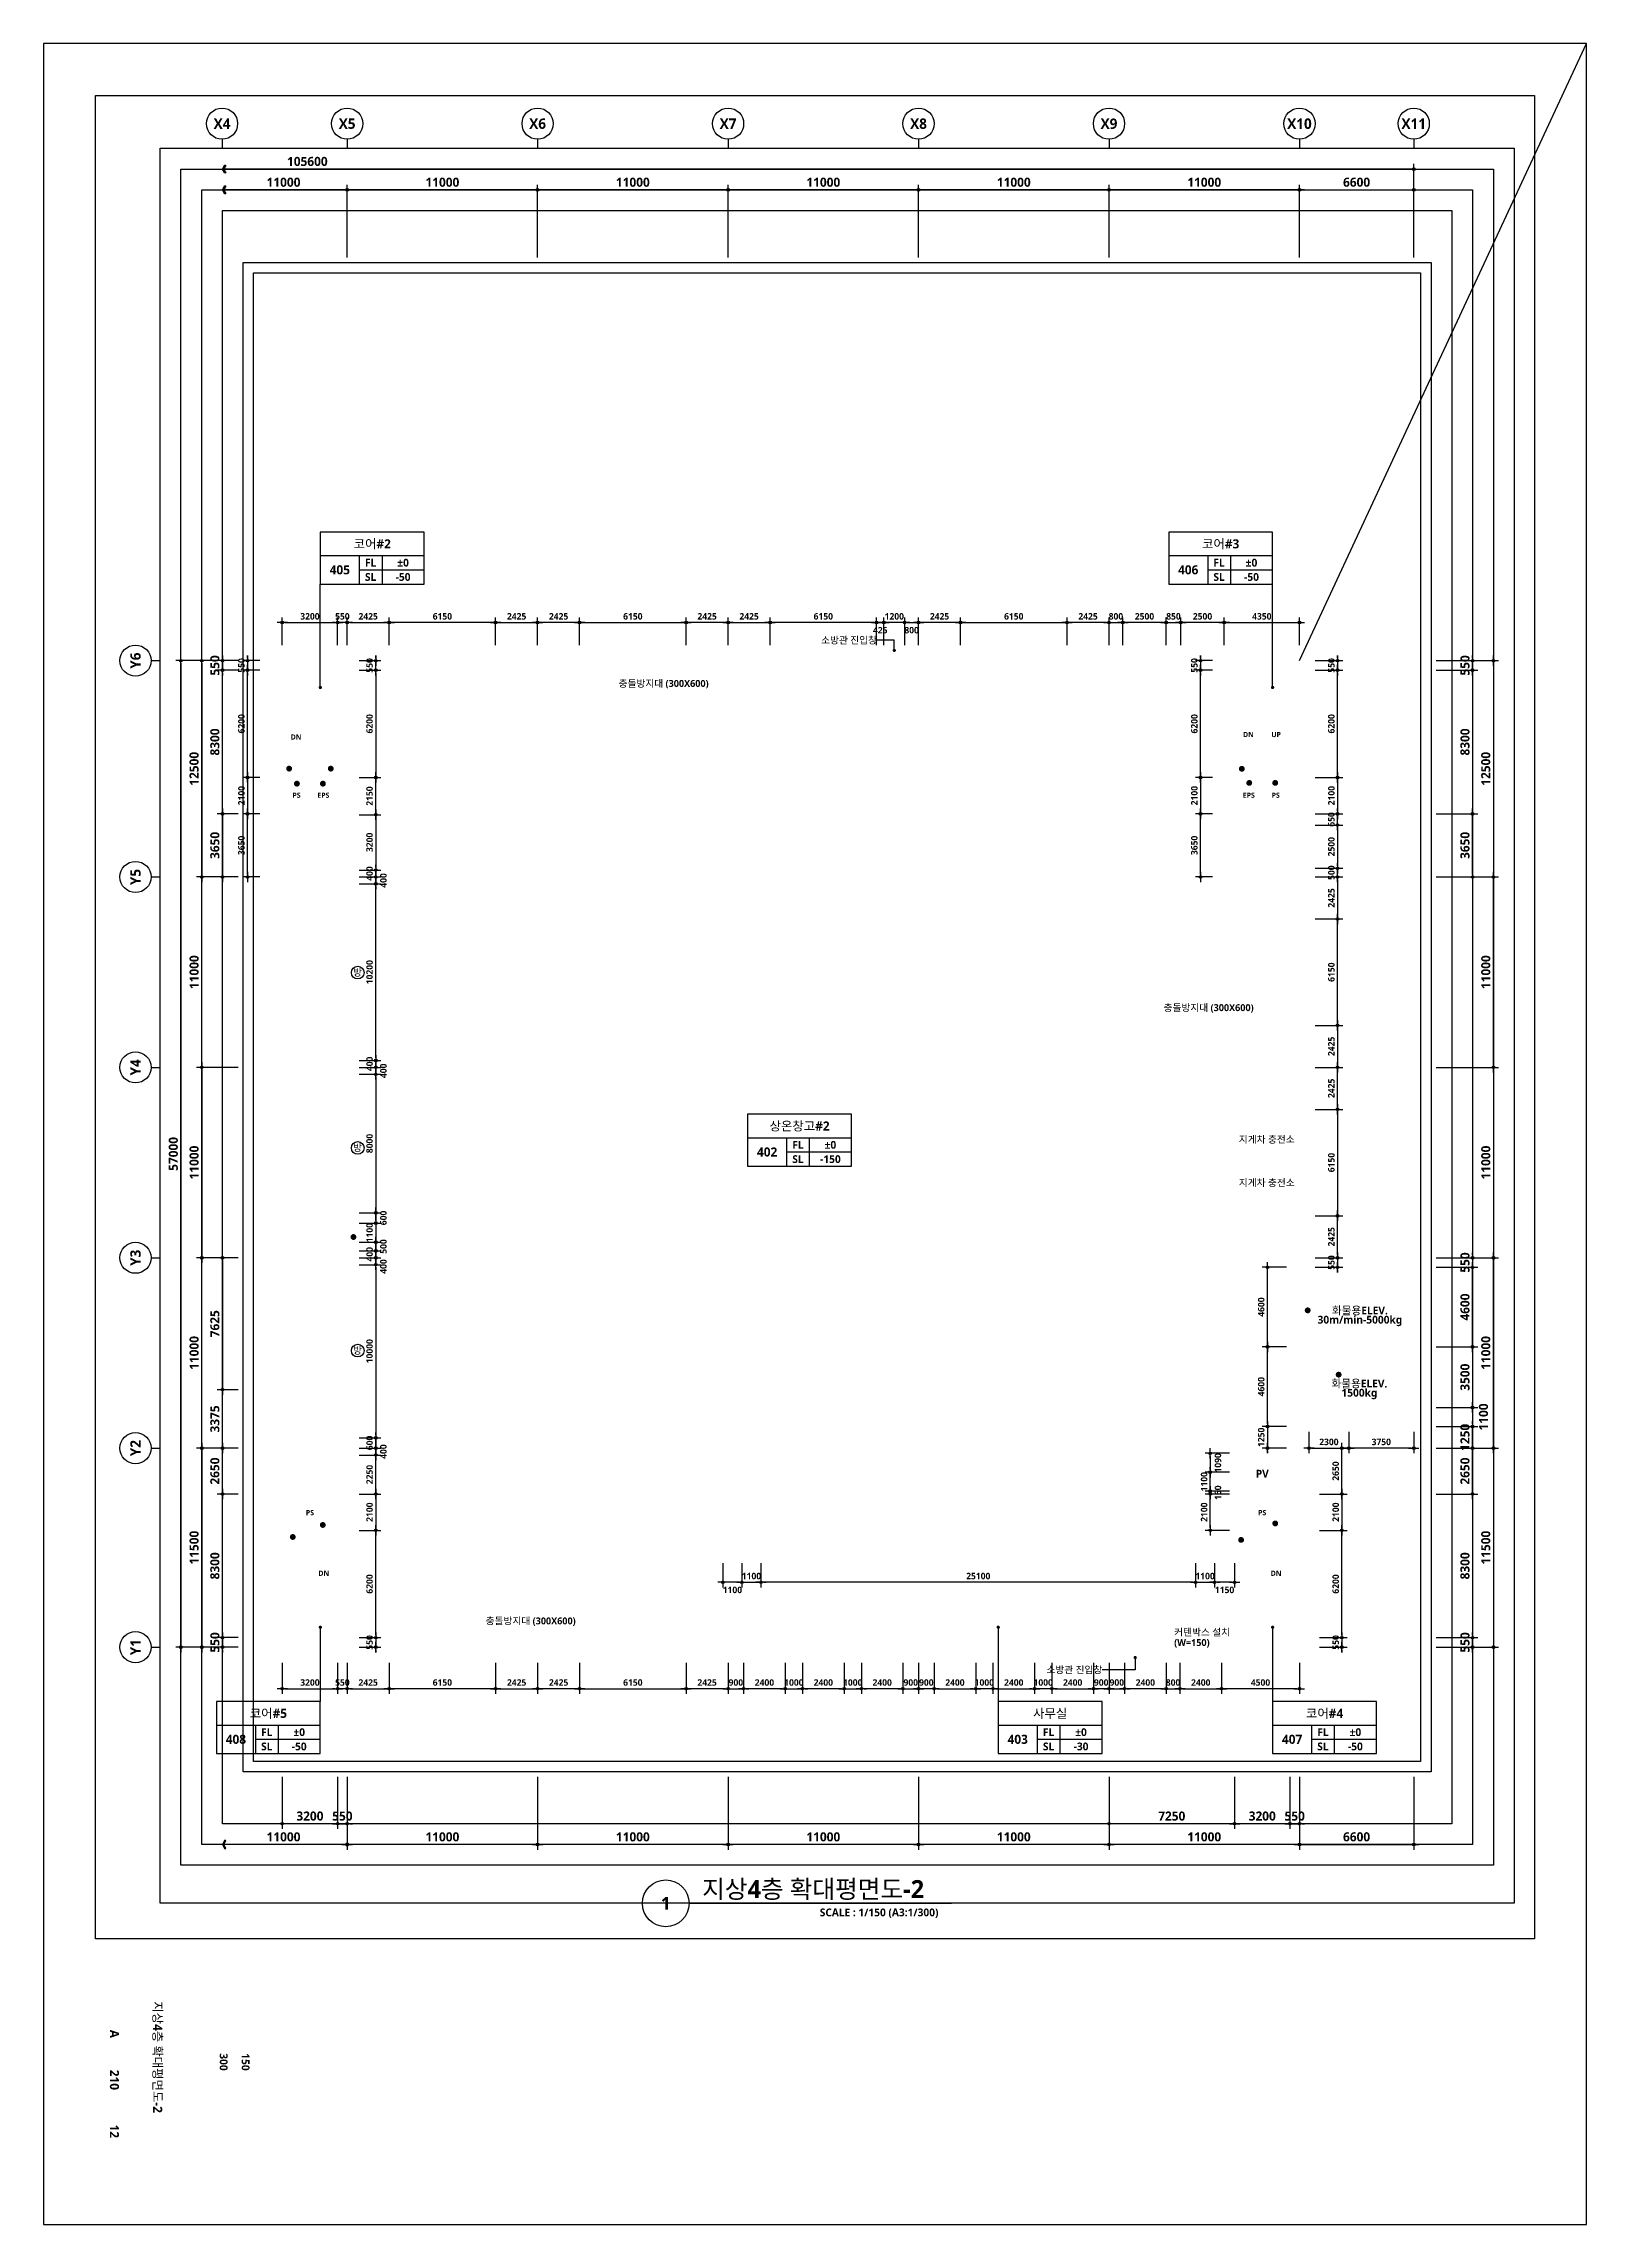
# Model space of a CAD drawing. Header units: millimetres. Extents: x -63924 to 190228206, y 0 to 456875599.
# Drawn here: x 89100 to 178200, y 630000 to 756000 of the extents above; entities that cross this region are included whole.
import ezdxf
from ezdxf.enums import TextEntityAlignment as Align

# ---------------------------------------------------------------- set-up
doc = ezdxf.new("R2010")
doc.units = ezdxf.units.MM
doc.header["$LTSCALE"] = 150
doc.header["$MEASUREMENT"] = 0
doc.header["$PDSIZE"] = -10
doc.layers.get('0').update_dxf_attribs({"linetype": 'CONTINUOUS'})
doc.layers.get('Defpoints').update_dxf_attribs({"color": 153, "linetype": 'CONTINUOUS'})
for name, color, linetype in [('A-ANNO-DIM', 4, 'CONTINUOUS'), ('A-ANNO-GRA1', 7, 'CONTINUOUS'), ('A-ANNO-LEAD', 4, 'CONTINUOUS'), ('A-ANNO-SYMB', 7, 'CONTINUOUS'), ('A-ANNO-TEXT1', 7, 'CONTINUOUS'), ('A-ANNO-TEXT2', 3, 'CONTINUOUS'), ('A-ANNO-TITL', 7, 'CONTINUOUS'), ('A-FLOR-MARK-ARCH', 1, 'CONTINUOUS'), ('A-ST-AXIS-BUB', 7, 'CONTINUOUS'), ('A-ST-AXIS-DIM', 7, 'CONTINUOUS'), ('AA-XXXX-TXT1', 2, 'CONTINUOUS')]:
    doc.layers.add(name, color=color, linetype=linetype)
for name, color, linetype, plot in [('Defpoint', 161, 'CONTINUOUS', False), ('G(그리드1)', 185, 'CONTINUOUS', False), ('G(그리드2)', 235, 'CONTINUOUS', False)]:
    doc.layers.add(name, color=color, linetype=linetype, plot=plot)
doc.styles.add('2020음성 1차', font='')
doc.styles.add('SH_나눔', font='')
doc.styles.add('SH_대대리576', font='')
doc.styles.add('SH_진천_나눔', font='')
doc.styles.get('2020음성 1차').set_extended_font_data('NanumGothic', bold=True)
doc.styles.get('SH_나눔').set_extended_font_data('NanumGothic', bold=True)
doc.styles.get('SH_대대리576').set_extended_font_data('NanumGothic', bold=True)
doc.styles.get('SH_진천_나눔').set_extended_font_data('NanumGothic', bold=True)
doc.dimstyles.new('SHP 300', dxfattribs={"dimscale": 150, "dimtxt": 3.5, "dimasz": 1, "dimexe": 2, "dimexo": 2, "dimgap": 1, "dimtad": 1, "dimdec": 0, "dimzin": 0, "dimdsep": 46, "dimtxsty": 'SH_대대리576', "dimblk": 'DIMDOT', "dimcen": 0.09, "dimclrt": 3, "dimadec": 0, "dimazin": 1, "dimtfac": 1, "dimtdec": 0, "dimtix": 1, "dimtmove": 2, "dimatfit": 0, "dimldrblk": 'DIMDOT', "dimfxl": 1, "dimtolj": 1, "dimtzin": 0, "dimarcsym": 0})
doc.dimstyles.new('SHP300내부', dxfattribs={"dimscale": 150, "dimtxt": 2.5, "dimasz": 1, "dimexe": 2, "dimexo": 2, "dimgap": 1, "dimtad": 1, "dimdec": 0, "dimzin": 0, "dimdsep": 46, "dimtxsty": 'SH_대대리576', "dimblk": 'DIMDOT', "dimcen": 0.09, "dimclrd": 256, "dimclre": 256, "dimclrt": 3, "dimadec": 0, "dimazin": 1, "dimtfac": 1, "dimtdec": 0, "dimtix": 1, "dimtmove": 2, "dimatfit": 0, "dimldrblk": 'DIMDOT', "dimfxl": 1, "dimtolj": 1, "dimtzin": 0, "dimlwd": -1, "dimlwe": -1, "dimarcsym": 0})

msp = doc.modelspace()

# ---------------------------------------------------------------- texts
at = {"layer": 'A-ANNO-TEXT1'}
for s, height, style, p in [('X4', 600, 'SH_대대리576', (99405, 751375)), ('X5', 600, 'SH_대대리576', (106630, 751375)), ('X6', 600, 'SH_대대리576', (117630, 751375)), ('X7', 600, 'SH_대대리576', (128630, 751375)), ('X8', 600, 'SH_대대리576', (139630, 751375)), ('X9', 600, 'SH_대대리576', (150630, 751375)), ('X10', 600, 'SH_대대리576', (161630, 751375)), ('X11', 600, 'SH_대대리576', (168230, 751375)), ('DN', 300, 'SH_진천_나눔', (158680, 716080)), ('UP', 300, 'SH_진천_나눔', (160280, 716080))]:
    msp.add_text(s, height=height, dxfattribs=dict(at, style=style)).set_placement(p, align=Align.MIDDLE_CENTER)
at = {"layer": 'A-ANNO-TEXT1', "style": 'SH_대대리576'}
for s, p in [('Y6', (94405, 720350)), ('Y5', (94405, 707850)), ('Y4', (94405, 696850)), ('Y3', (94405, 685850)), ('Y2', (94405, 674850)), ('Y1', (94405, 663350))]:
    msp.add_text(s, height=600, rotation=90, dxfattribs=at).set_placement(p, align=Align.MIDDLE_CENTER)
at = {"layer": 'A-ANNO-TEXT1', "style": '2020음성 1차'}
for s, p in [('소방관 진입창', (137230, 721530.5)), ('지게차 충전소', (161354.5, 692687.6)), ('지게차 충전소', (161354.5, 690187.6)), ('소방관 진입창', (150242.5, 662045.9))]:
    msp.add_text(s, height=400, dxfattribs=at).set_placement(p, align=Align.MIDDLE_RIGHT)
for s, p in [('충돌방지대 (300X600)', (122307.2, 719030.8)), ('충돌방지대 (300X600)', (153783.9, 700299.9)), ('충돌방지대 (300X600)', (114629.4, 664867.2)), ('커텐박스 설치', (154393, 664216.5)), ('(W=150)', (154393, 663616.5))]:
    msp.add_text(s, height=400, dxfattribs=at).set_placement(p, align=Align.MIDDLE_LEFT)
at = {"layer": 'A-ANNO-TEXT1'}
for s, height, style, p in [('DN', 300, 'SH_진천_나눔', (103680, 715935.2)), ('PS', 300, 'SH_진천_나눔', (103705, 712575)), ('EPS', 300, 'SH_진천_나눔', (105255, 712575)), ('EPS', 300, 'SH_진천_나눔', (158705, 712575)), ('PS', 300, 'SH_진천_나눔', (160255, 712575)), ('화물용ELEV.', 450, '2020음성 1차', (165120, 682810)), ('30m/min-5000kg', 450, '2020음성 1차', (165120, 682210)), ('화물용ELEV.', 450, '2020음성 1차', (165092.5, 678590)), ('1500kg', 450, '2020음성 1차', (165092.5, 677990)), ('PV', 450, 'SH_진천_나눔', (159480, 673375)), ('PS', 300, 'SH_진천_나눔', (104480, 671125)), ('PS', 300, 'SH_진천_나눔', (159480, 671125)), ('DN', 300, 'SH_진천_나눔', (105280, 667620)), ('DN', 300, 'SH_진천_나눔', (160280, 667620))]:
    msp.add_text(s, height=height, dxfattribs=dict(at, style=style)).set_placement(p, align=Align.MIDDLE)
at = {"layer": 'A-ANNO-TITL', "style": 'SH_대대리576'}
for s, height, p in [('지상4층 확대평면도-2', 525, (95695.9, 639664.9)), ('A', 525, (93190.6, 641006.2)), ('210', 525, (93190.6, 638349.6)), ('300', 450, (99500.1, 639382.2)), ('150', 450, (100766.7, 639382.2)), ('12', 525, (93190.6, 635376.4))]:
    msp.add_text(s, height=height, rotation=270, dxfattribs=at).set_placement(p, align=Align.MIDDLE)
at = {"layer": 'A-ST-AXIS-DIM', "color": 3, "char_height": 525, "attachment_point": 5, "style": 'SH_대대리576'}
for s, insert in [('\\A1;105600', (104330, 749189.7)), ('\\A1;11000', (102955, 747987.9)), ('\\A1;11000', (102955, 652387.9))]:
    msp.add_mtext(s, dxfattribs=dict(at, insert=insert))

# ---------------------------------------------------------------- blocks, each defined once
blk = doc.blocks.new('*U12')
at = {"layer": 'A-ANNO-TITL'}
blk.add_line((0, 0), (5050, 0), dxfattribs=at)
blk.add_circle((-450, 0), 450, dxfattribs=at)
at = {"layer": 'AA-XXXX-TXT1', "style": 'SH_대대리576'}
blk.add_attdef('DWG.TITLE', (250, 100), '', height=350, dxfattribs=at)
at = {"layer": 'AA-XXXX-TXT1', "color": 7, "style": 'SH_대대리576'}
blk.add_attdef('NO1', text='', height=300, dxfattribs=at).set_placement((-450, 0), align=Align.MIDDLE)
at = {"layer": 'AA-XXXX-TXT1', "style": 'SH_대대리576'}
blk.add_attdef('SCALE', text='', height=150, dxfattribs=at).set_placement((4800, -100), align=Align.TOP_RIGHT)
blk = doc.blocks.new('A-ST-AXIS-BUB-1')
at = {"layer": 'A-ST-AXIS-BUB'}
blk.add_line((0, 350), (0, 0), dxfattribs=at)
blk.add_circle((0, 950), 600, dxfattribs=at)
blk = doc.blocks.new('DIMDOT')
at = {"color": 0}
blk.add_line((-2, 0), (2, 0), dxfattribs=at)
for radius in [0.5, 0.25]:
    blk.add_circle((0, 0), radius, dxfattribs=at)
blk = doc.blocks.new('*D125')
at = {"layer": 'A-ST-AXIS-DIM', "color": 0, "lineweight": -2, "transparency": 16777216}
for p, q in [((106630, 743650), (106630, 747850)), ((117480, 747550), (106780, 747550)), ((117630, 743650), (117630, 747850))]:
    blk.add_line(p, q, dxfattribs=at)
at = {"layer": 'Defpoints', "color": 0, "transparency": 16777216}
for p in [(106630, 747550), (106630, 743350), (117630, 743350)]:
    blk.add_point(p, dxfattribs=at)
at = {"layer": 'A-ST-AXIS-DIM', "color": 0, "linetype": 'ByBlock', "lineweight": -2, "transparency": 16777216, "xscale": 150, "yscale": 150, "zscale": 150, "rotation": 180}
blk.add_blockref('DIMDOT', (106630, 747550), dxfattribs=at)
at = {"layer": 'A-ST-AXIS-DIM', "color": 0, "linetype": 'ByBlock', "lineweight": -2, "transparency": 16777216, "xscale": 150, "yscale": 150, "zscale": 150}
blk.add_blockref('DIMDOT', (117630, 747550), dxfattribs=at)
at = {"layer": 'A-ST-AXIS-DIM', "color": 3, "transparency": 16777216, "insert": (112130, 747988), "char_height": 525, "attachment_point": 5, "style": 'SH_대대리576'}
blk.add_mtext('\\A1;11000', dxfattribs=at)
blk = doc.blocks.new('*D126')
at = {"layer": 'A-ST-AXIS-DIM', "color": 0, "lineweight": -2, "transparency": 16777216}
for p, q in [((117630, 743650), (117630, 747850)), ((128480, 747550), (117780, 747550)), ((128630, 743650), (128630, 747850))]:
    blk.add_line(p, q, dxfattribs=at)
at = {"layer": 'Defpoints', "color": 0, "transparency": 16777216}
for p in [(117630, 747550), (117630, 743350), (128630, 743350)]:
    blk.add_point(p, dxfattribs=at)
at = {"layer": 'A-ST-AXIS-DIM', "color": 0, "linetype": 'ByBlock', "lineweight": -2, "transparency": 16777216, "xscale": 150, "yscale": 150, "zscale": 150, "rotation": 180}
blk.add_blockref('DIMDOT', (117630, 747550), dxfattribs=at)
at = {"layer": 'A-ST-AXIS-DIM', "color": 0, "linetype": 'ByBlock', "lineweight": -2, "transparency": 16777216, "xscale": 150, "yscale": 150, "zscale": 150}
blk.add_blockref('DIMDOT', (128630, 747550), dxfattribs=at)
at = {"layer": 'A-ST-AXIS-DIM', "color": 3, "transparency": 16777216, "insert": (123130, 747988), "char_height": 525, "attachment_point": 5, "style": 'SH_대대리576'}
blk.add_mtext('\\A1;11000', dxfattribs=at)
blk = doc.blocks.new('*D127')
at = {"layer": 'A-ST-AXIS-DIM', "color": 0, "lineweight": -2, "transparency": 16777216}
for p, q in [((128630, 743650), (128630, 747850)), ((139480, 747550), (128780, 747550)), ((139630, 743650), (139630, 747850))]:
    blk.add_line(p, q, dxfattribs=at)
at = {"layer": 'Defpoints', "color": 0, "transparency": 16777216}
for p in [(128630, 747550), (128630, 743350), (139630, 743350)]:
    blk.add_point(p, dxfattribs=at)
at = {"layer": 'A-ST-AXIS-DIM', "color": 0, "linetype": 'ByBlock', "lineweight": -2, "transparency": 16777216, "xscale": 150, "yscale": 150, "zscale": 150, "rotation": 180}
blk.add_blockref('DIMDOT', (128630, 747550), dxfattribs=at)
at = {"layer": 'A-ST-AXIS-DIM', "color": 0, "linetype": 'ByBlock', "lineweight": -2, "transparency": 16777216, "xscale": 150, "yscale": 150, "zscale": 150}
blk.add_blockref('DIMDOT', (139630, 747550), dxfattribs=at)
at = {"layer": 'A-ST-AXIS-DIM', "color": 3, "transparency": 16777216, "insert": (134130, 747988), "char_height": 525, "attachment_point": 5, "style": 'SH_대대리576'}
blk.add_mtext('\\A1;11000', dxfattribs=at)
blk = doc.blocks.new('*D128')
at = {"layer": 'A-ST-AXIS-DIM', "color": 0, "lineweight": -2, "transparency": 16777216}
for p, q in [((139630, 743650), (139630, 747850)), ((150480, 747550), (139780, 747550)), ((150630, 743650), (150630, 747850))]:
    blk.add_line(p, q, dxfattribs=at)
at = {"layer": 'Defpoints', "color": 0, "transparency": 16777216}
for p in [(139630, 747550), (139630, 743350), (150630, 743350)]:
    blk.add_point(p, dxfattribs=at)
at = {"layer": 'A-ST-AXIS-DIM', "color": 0, "linetype": 'ByBlock', "lineweight": -2, "transparency": 16777216, "xscale": 150, "yscale": 150, "zscale": 150, "rotation": 180}
blk.add_blockref('DIMDOT', (139630, 747550), dxfattribs=at)
at = {"layer": 'A-ST-AXIS-DIM', "color": 0, "linetype": 'ByBlock', "lineweight": -2, "transparency": 16777216, "xscale": 150, "yscale": 150, "zscale": 150}
blk.add_blockref('DIMDOT', (150630, 747550), dxfattribs=at)
at = {"layer": 'A-ST-AXIS-DIM', "color": 3, "transparency": 16777216, "insert": (145130, 747988), "char_height": 525, "attachment_point": 5, "style": 'SH_대대리576'}
blk.add_mtext('\\A1;11000', dxfattribs=at)
blk = doc.blocks.new('*D129')
at = {"layer": 'A-ST-AXIS-DIM', "color": 0, "lineweight": -2, "transparency": 16777216}
for p, q in [((150630, 743650), (150630, 747850)), ((161480, 747550), (150780, 747550)), ((161630, 743650), (161630, 747850))]:
    blk.add_line(p, q, dxfattribs=at)
at = {"layer": 'Defpoints', "color": 0, "transparency": 16777216}
for p in [(150630, 747550), (150630, 743350), (161630, 743350)]:
    blk.add_point(p, dxfattribs=at)
at = {"layer": 'A-ST-AXIS-DIM', "color": 0, "linetype": 'ByBlock', "lineweight": -2, "transparency": 16777216, "xscale": 150, "yscale": 150, "zscale": 150, "rotation": 180}
blk.add_blockref('DIMDOT', (150630, 747550), dxfattribs=at)
at = {"layer": 'A-ST-AXIS-DIM', "color": 0, "linetype": 'ByBlock', "lineweight": -2, "transparency": 16777216, "xscale": 150, "yscale": 150, "zscale": 150}
blk.add_blockref('DIMDOT', (161630, 747550), dxfattribs=at)
at = {"layer": 'A-ST-AXIS-DIM', "color": 3, "transparency": 16777216, "insert": (156130, 747988), "char_height": 525, "attachment_point": 5, "style": 'SH_대대리576'}
blk.add_mtext('\\A1;11000', dxfattribs=at)
blk = doc.blocks.new('*D130')
at = {"layer": 'A-ST-AXIS-DIM', "color": 0, "lineweight": -2, "transparency": 16777216}
for p, q in [((100330, 674850), (97930, 674850)), ((98230, 674700), (98230, 663500)), ((100330, 663350), (97930, 663350))]:
    blk.add_line(p, q, dxfattribs=at)
at = {"layer": 'Defpoints', "color": 0, "transparency": 16777216}
for p in [(100630, 674850), (98230, 663350), (100630, 663350)]:
    blk.add_point(p, dxfattribs=at)
at = {"layer": 'A-ST-AXIS-DIM', "color": 0, "linetype": 'ByBlock', "lineweight": -2, "transparency": 16777216, "xscale": 150, "yscale": 150, "zscale": 150}
for p, rotation in [((98230, 674850), 90), ((98230, 663350), 270)]:
    blk.add_blockref('DIMDOT', p, dxfattribs=dict(at, rotation=rotation))
at = {"layer": 'A-ST-AXIS-DIM', "color": 3, "transparency": 16777216, "insert": (97791, 669100), "char_height": 525, "attachment_point": 5, "rotation": 90, "style": 'SH_대대리576'}
blk.add_mtext('\\A1;11500', dxfattribs=at)
blk = doc.blocks.new('*D131')
at = {"layer": 'A-ST-AXIS-DIM', "color": 0, "lineweight": -2, "transparency": 16777216}
for p, q in [((100330, 685850), (97930, 685850)), ((98230, 675000), (98230, 685700)), ((100330, 674850), (97930, 674850))]:
    blk.add_line(p, q, dxfattribs=at)
at = {"layer": 'Defpoints', "color": 0, "transparency": 16777216}
for p in [(98230, 685850), (100630, 685850), (100630, 674850)]:
    blk.add_point(p, dxfattribs=at)
at = {"layer": 'A-ST-AXIS-DIM', "color": 0, "linetype": 'ByBlock', "lineweight": -2, "transparency": 16777216, "xscale": 150, "yscale": 150, "zscale": 150}
for p, rotation in [((98230, 685850), 90), ((98230, 674850), 270)]:
    blk.add_blockref('DIMDOT', p, dxfattribs=dict(at, rotation=rotation))
at = {"layer": 'A-ST-AXIS-DIM', "color": 3, "transparency": 16777216, "insert": (97792, 680350), "char_height": 525, "attachment_point": 5, "rotation": 90, "style": 'SH_대대리576'}
blk.add_mtext('\\A1;11000', dxfattribs=at)
blk = doc.blocks.new('*D132')
at = {"layer": 'A-ST-AXIS-DIM', "color": 0, "lineweight": -2, "transparency": 16777216}
for p, q in [((100330, 696850), (97930, 696850)), ((98230, 696700), (98230, 686000)), ((100330, 685850), (97930, 685850))]:
    blk.add_line(p, q, dxfattribs=at)
at = {"layer": 'Defpoints', "color": 0, "transparency": 16777216}
for p in [(100630, 696850), (98230, 685850), (100630, 685850)]:
    blk.add_point(p, dxfattribs=at)
at = {"layer": 'A-ST-AXIS-DIM', "color": 0, "linetype": 'ByBlock', "lineweight": -2, "transparency": 16777216, "xscale": 150, "yscale": 150, "zscale": 150}
for p, rotation in [((98230, 696850), 90), ((98230, 685850), 270)]:
    blk.add_blockref('DIMDOT', p, dxfattribs=dict(at, rotation=rotation))
at = {"layer": 'A-ST-AXIS-DIM', "color": 3, "transparency": 16777216, "insert": (97792, 691350), "char_height": 525, "attachment_point": 5, "rotation": 90, "style": 'SH_대대리576'}
blk.add_mtext('\\A1;11000', dxfattribs=at)
blk = doc.blocks.new('*D133')
at = {"layer": 'A-ST-AXIS-DIM', "color": 0, "lineweight": -2, "transparency": 16777216}
for p, q in [((100330, 707850), (97930, 707850)), ((98230, 697000), (98230, 707700)), ((100330, 696850), (97930, 696850))]:
    blk.add_line(p, q, dxfattribs=at)
at = {"layer": 'Defpoints', "color": 0, "transparency": 16777216}
for p in [(98230, 707850), (100630, 707850), (100630, 696850)]:
    blk.add_point(p, dxfattribs=at)
at = {"layer": 'A-ST-AXIS-DIM', "color": 0, "linetype": 'ByBlock', "lineweight": -2, "transparency": 16777216, "xscale": 150, "yscale": 150, "zscale": 150}
for p, rotation in [((98230, 707850), 90), ((98230, 696850), 270)]:
    blk.add_blockref('DIMDOT', p, dxfattribs=dict(at, rotation=rotation))
at = {"layer": 'A-ST-AXIS-DIM', "color": 3, "transparency": 16777216, "insert": (97792, 702350), "char_height": 525, "attachment_point": 5, "rotation": 90, "style": 'SH_대대리576'}
blk.add_mtext('\\A1;11000', dxfattribs=at)
blk = doc.blocks.new('*D134')
at = {"layer": 'A-ST-AXIS-DIM', "color": 0, "lineweight": -2, "transparency": 16777216}
for p, q in [((100330, 720350), (97930, 720350)), ((98230, 720200), (98230, 708000)), ((100330, 707850), (97930, 707850))]:
    blk.add_line(p, q, dxfattribs=at)
at = {"layer": 'Defpoints', "color": 0, "transparency": 16777216}
for p in [(100630, 720350), (98230, 707850), (100630, 707850)]:
    blk.add_point(p, dxfattribs=at)
at = {"layer": 'A-ST-AXIS-DIM', "color": 0, "linetype": 'ByBlock', "lineweight": -2, "transparency": 16777216, "xscale": 150, "yscale": 150, "zscale": 150}
for p, rotation in [((98230, 720350), 90), ((98230, 707850), 270)]:
    blk.add_blockref('DIMDOT', p, dxfattribs=dict(at, rotation=rotation))
at = {"layer": 'A-ST-AXIS-DIM', "color": 3, "transparency": 16777216, "insert": (97791, 714100), "char_height": 525, "attachment_point": 5, "rotation": 90, "style": 'SH_대대리576'}
blk.add_mtext('\\A1;12500', dxfattribs=at)
blk = doc.blocks.new('*D135')
at = {"layer": 'A-ST-AXIS-DIM', "color": 0, "lineweight": -2, "transparency": 16777216}
for p, q in [((100330, 720350), (96730, 720350)), ((97030, 720200), (97030, 663500)), ((100330, 663350), (96730, 663350))]:
    blk.add_line(p, q, dxfattribs=at)
at = {"layer": 'Defpoints', "color": 0, "transparency": 16777216}
for p in [(100630, 720350), (97030, 663350), (100630, 663350)]:
    blk.add_point(p, dxfattribs=at)
at = {"layer": 'A-ST-AXIS-DIM', "color": 0, "linetype": 'ByBlock', "lineweight": -2, "transparency": 16777216, "xscale": 150, "yscale": 150, "zscale": 150}
for p, rotation in [((97030, 720350), 90), ((97030, 663350), 270)]:
    blk.add_blockref('DIMDOT', p, dxfattribs=dict(at, rotation=rotation))
at = {"layer": 'A-ST-AXIS-DIM', "color": 3, "transparency": 16777216, "insert": (96591, 691850), "char_height": 525, "attachment_point": 5, "rotation": 90, "style": 'SH_대대리576'}
blk.add_mtext('\\A1;57000', dxfattribs=at)
blk = doc.blocks.new('*D140')
at = {"layer": 'A-ST-AXIS-DIM', "color": 0, "lineweight": -2, "transparency": 16777216}
for p, q in [((161630, 743650), (161630, 747850)), ((161780, 747550), (168080, 747550)), ((168230, 743650), (168230, 747850))]:
    blk.add_line(p, q, dxfattribs=at)
at = {"layer": 'Defpoints', "color": 0, "transparency": 16777216}
for p in [(168230, 747550), (161630, 743350), (168230, 743350)]:
    blk.add_point(p, dxfattribs=at)
at = {"layer": 'A-ST-AXIS-DIM', "color": 0, "linetype": 'ByBlock', "lineweight": -2, "transparency": 16777216, "xscale": 150, "yscale": 150, "zscale": 150, "rotation": 180}
blk.add_blockref('DIMDOT', (161630, 747550), dxfattribs=at)
at = {"layer": 'A-ST-AXIS-DIM', "color": 0, "linetype": 'ByBlock', "lineweight": -2, "transparency": 16777216, "xscale": 150, "yscale": 150, "zscale": 150}
blk.add_blockref('DIMDOT', (168230, 747550), dxfattribs=at)
at = {"layer": 'A-ST-AXIS-DIM', "color": 3, "transparency": 16777216, "insert": (164930, 747990), "char_height": 525, "attachment_point": 5, "style": 'SH_대대리576'}
blk.add_mtext('\\A1;6600', dxfattribs=at)
blk = doc.blocks.new('*D1436')
at = {"layer": 'A-ST-AXIS-DIM', "color": 0, "lineweight": -2, "transparency": 16777216}
for p, q in [((100330, 674850), (99130, 674850)), ((99430, 672350), (99430, 674700)), ((100330, 672200), (99130, 672200))]:
    blk.add_line(p, q, dxfattribs=at)
at = {"layer": 'Defpoints', "color": 0, "transparency": 16777216}
for p in [(99430, 674850), (100630, 674850), (100630, 672200)]:
    blk.add_point(p, dxfattribs=at)
at = {"layer": 'A-ST-AXIS-DIM', "color": 0, "linetype": 'ByBlock', "lineweight": -2, "transparency": 16777216, "xscale": 150, "yscale": 150, "zscale": 150}
for p, rotation in [((99430, 674850), 90), ((99430, 672200), 270)]:
    blk.add_blockref('DIMDOT', p, dxfattribs=dict(at, rotation=rotation))
at = {"layer": 'A-ST-AXIS-DIM', "color": 3, "transparency": 16777216, "insert": (98990, 673525), "char_height": 525, "attachment_point": 5, "rotation": 90, "style": 'SH_대대리576'}
blk.add_mtext('\\A1;2650', dxfattribs=at)
blk = doc.blocks.new('*D1437')
at = {"layer": 'A-ST-AXIS-DIM', "color": 0, "lineweight": -2, "transparency": 16777216}
for p, q in [((100330, 672200), (99130, 672200)), ((99430, 664050), (99430, 672050)), ((100330, 663900), (99130, 663900))]:
    blk.add_line(p, q, dxfattribs=at)
at = {"layer": 'Defpoints', "color": 0, "transparency": 16777216}
for p in [(99430, 672200), (100630, 672200), (100630, 663900)]:
    blk.add_point(p, dxfattribs=at)
at = {"layer": 'A-ST-AXIS-DIM', "color": 0, "linetype": 'ByBlock', "lineweight": -2, "transparency": 16777216, "xscale": 150, "yscale": 150, "zscale": 150}
for p, rotation in [((99430, 672200), 90), ((99430, 663900), 270)]:
    blk.add_blockref('DIMDOT', p, dxfattribs=dict(at, rotation=rotation))
at = {"layer": 'A-ST-AXIS-DIM', "color": 3, "transparency": 16777216, "insert": (98990, 668050), "char_height": 525, "attachment_point": 5, "rotation": 90, "style": 'SH_대대리576'}
blk.add_mtext('\\A1;8300', dxfattribs=at)
blk = doc.blocks.new('*D1438')
at = {"layer": 'A-ST-AXIS-DIM', "color": 0, "lineweight": -2, "transparency": 16777216}
for p, q in [((99430, 664050), (99430, 664200)), ((100330, 663900), (99130, 663900)), ((100330, 663350), (99130, 663350)), ((99430, 663900), (99430, 663350)), ((99430, 663200), (99430, 663050))]:
    blk.add_line(p, q, dxfattribs=at)
at = {"layer": 'Defpoints', "color": 0, "transparency": 16777216}
for p in [(99430, 663350), (100630, 663900), (100630, 663350)]:
    blk.add_point(p, dxfattribs=at)
at = {"layer": 'A-ST-AXIS-DIM', "color": 0, "linetype": 'ByBlock', "lineweight": -2, "transparency": 16777216, "xscale": 150, "yscale": 150, "zscale": 150}
for p, rotation in [((99430, 663900), 270), ((99430, 663350), 90)]:
    blk.add_blockref('DIMDOT', p, dxfattribs=dict(at, rotation=rotation))
at = {"layer": 'A-ST-AXIS-DIM', "color": 3, "transparency": 16777216, "insert": (98991, 663625), "char_height": 525, "attachment_point": 5, "rotation": 90, "style": 'SH_대대리576'}
blk.add_mtext('\\A1;550', dxfattribs=at)
blk = doc.blocks.new('*D1439')
at = {"layer": 'A-ANNO-DIM', "transparency": 16777216}
for p, q in [((107330, 672200), (108580, 672200)), ((108280, 672050), (108280, 670250)), ((107330, 670100), (108580, 670100))]:
    blk.add_line(p, q, dxfattribs=at)
at = {"layer": 'Defpoints', "color": 0, "transparency": 16777216}
for p in [(107030, 672200), (107030, 670100), (108280, 670100)]:
    blk.add_point(p, dxfattribs=at)
at = {"layer": 'A-ANNO-DIM', "linetype": 'ByBlock', "transparency": 16777216, "xscale": 150, "yscale": 150, "zscale": 150}
for p, rotation in [((108280, 672200), 90), ((108280, 670100), 270)]:
    blk.add_blockref('DIMDOT', p, dxfattribs=dict(at, rotation=rotation))
at = {"layer": 'A-ANNO-DIM', "color": 3, "transparency": 16777216, "insert": (107924, 671150), "char_height": 375, "attachment_point": 5, "rotation": 90, "style": 'SH_대대리576'}
blk.add_mtext('\\A1;2100', dxfattribs=at)
blk = doc.blocks.new('*D1440')
at = {"layer": 'A-ANNO-DIM', "transparency": 16777216}
for p, q in [((107330, 674450), (108580, 674450)), ((108280, 672350), (108280, 674300)), ((107330, 672200), (108580, 672200))]:
    blk.add_line(p, q, dxfattribs=at)
at = {"layer": 'Defpoints', "color": 0, "transparency": 16777216}
for p in [(107030, 674450), (108280, 674450), (107030, 672200)]:
    blk.add_point(p, dxfattribs=at)
at = {"layer": 'A-ANNO-DIM', "linetype": 'ByBlock', "transparency": 16777216, "xscale": 150, "yscale": 150, "zscale": 150}
for p, rotation in [((108280, 674450), 90), ((108280, 672200), 270)]:
    blk.add_blockref('DIMDOT', p, dxfattribs=dict(at, rotation=rotation))
at = {"layer": 'A-ANNO-DIM', "color": 3, "transparency": 16777216, "insert": (107923, 673325), "char_height": 375, "attachment_point": 5, "rotation": 90, "style": 'SH_대대리576'}
blk.add_mtext('\\A1;2250', dxfattribs=at)
blk = doc.blocks.new('*D1441')
at = {"layer": 'A-ANNO-DIM', "transparency": 16777216}
for p, q in [((107330, 670100), (108580, 670100)), ((108280, 664050), (108280, 669950)), ((107330, 663900), (108580, 663900))]:
    blk.add_line(p, q, dxfattribs=at)
at = {"layer": 'Defpoints', "color": 0, "transparency": 16777216}
for p in [(107030, 670100), (108280, 670100), (107030, 663900)]:
    blk.add_point(p, dxfattribs=at)
at = {"layer": 'A-ANNO-DIM', "linetype": 'ByBlock', "transparency": 16777216, "xscale": 150, "yscale": 150, "zscale": 150}
for p, rotation in [((108280, 670100), 90), ((108280, 663900), 270)]:
    blk.add_blockref('DIMDOT', p, dxfattribs=dict(at, rotation=rotation))
at = {"layer": 'A-ANNO-DIM', "color": 3, "transparency": 16777216, "insert": (107923, 667000), "char_height": 375, "attachment_point": 5, "rotation": 90, "style": 'SH_대대리576'}
blk.add_mtext('\\A1;6200', dxfattribs=at)
blk = doc.blocks.new('*D1442')
at = {"layer": 'A-ANNO-DIM', "transparency": 16777216}
for p, q in [((108280, 664050), (108280, 664200)), ((107330, 663900), (108580, 663900)), ((107330, 663350), (108580, 663350)), ((108280, 663900), (108280, 663350)), ((108280, 663200), (108280, 663050))]:
    blk.add_line(p, q, dxfattribs=at)
at = {"layer": 'Defpoints', "color": 0, "transparency": 16777216}
for p in [(107030, 663900), (107030, 663350), (108280, 663350)]:
    blk.add_point(p, dxfattribs=at)
at = {"layer": 'A-ANNO-DIM', "linetype": 'ByBlock', "transparency": 16777216, "xscale": 150, "yscale": 150, "zscale": 150}
for p, rotation in [((108280, 663900), 270), ((108280, 663350), 90)]:
    blk.add_blockref('DIMDOT', p, dxfattribs=dict(at, rotation=rotation))
at = {"layer": 'A-ANNO-DIM', "color": 3, "transparency": 16777216, "insert": (107924, 663625), "char_height": 375, "attachment_point": 5, "rotation": 90, "style": 'SH_대대리576'}
blk.add_mtext('\\A1;550', dxfattribs=at)
blk = doc.blocks.new('*D1443')
at = {"layer": 'A-ST-AXIS-DIM', "color": 0, "lineweight": -2, "transparency": 16777216}
for p, q in [((106630, 655850), (106630, 651650)), ((117630, 655850), (117630, 651650)), ((117480, 651950), (106780, 651950))]:
    blk.add_line(p, q, dxfattribs=at)
at = {"layer": 'Defpoints', "color": 0, "transparency": 16777216}
for p in [(106630, 656150), (117630, 656150), (106630, 651950)]:
    blk.add_point(p, dxfattribs=at)
at = {"layer": 'A-ST-AXIS-DIM', "color": 0, "linetype": 'ByBlock', "lineweight": -2, "transparency": 16777216, "xscale": 150, "yscale": 150, "zscale": 150, "rotation": 180}
blk.add_blockref('DIMDOT', (106630, 651950), dxfattribs=at)
at = {"layer": 'A-ST-AXIS-DIM', "color": 0, "linetype": 'ByBlock', "lineweight": -2, "transparency": 16777216, "xscale": 150, "yscale": 150, "zscale": 150}
blk.add_blockref('DIMDOT', (117630, 651950), dxfattribs=at)
at = {"layer": 'A-ST-AXIS-DIM', "color": 3, "transparency": 16777216, "insert": (112130, 652388), "char_height": 525, "attachment_point": 5, "style": 'SH_대대리576'}
blk.add_mtext('\\A1;11000', dxfattribs=at)
blk = doc.blocks.new('*D1444')
at = {"layer": 'A-ST-AXIS-DIM', "color": 0, "lineweight": -2, "transparency": 16777216}
for p, q in [((117630, 655850), (117630, 651650)), ((128630, 655850), (128630, 651650)), ((128480, 651950), (117780, 651950))]:
    blk.add_line(p, q, dxfattribs=at)
at = {"layer": 'Defpoints', "color": 0, "transparency": 16777216}
for p in [(117630, 656150), (128630, 656150), (117630, 651950)]:
    blk.add_point(p, dxfattribs=at)
at = {"layer": 'A-ST-AXIS-DIM', "color": 0, "linetype": 'ByBlock', "lineweight": -2, "transparency": 16777216, "xscale": 150, "yscale": 150, "zscale": 150, "rotation": 180}
blk.add_blockref('DIMDOT', (117630, 651950), dxfattribs=at)
at = {"layer": 'A-ST-AXIS-DIM', "color": 0, "linetype": 'ByBlock', "lineweight": -2, "transparency": 16777216, "xscale": 150, "yscale": 150, "zscale": 150}
blk.add_blockref('DIMDOT', (128630, 651950), dxfattribs=at)
at = {"layer": 'A-ST-AXIS-DIM', "color": 3, "transparency": 16777216, "insert": (123130, 652388), "char_height": 525, "attachment_point": 5, "style": 'SH_대대리576'}
blk.add_mtext('\\A1;11000', dxfattribs=at)
blk = doc.blocks.new('*D1445')
at = {"layer": 'A-ST-AXIS-DIM', "color": 0, "lineweight": -2, "transparency": 16777216}
for p, q in [((128630, 655850), (128630, 651650)), ((139630, 655850), (139630, 651650)), ((139480, 651950), (128780, 651950))]:
    blk.add_line(p, q, dxfattribs=at)
at = {"layer": 'Defpoints', "color": 0, "transparency": 16777216}
for p in [(128630, 656150), (139630, 656150), (128630, 651950)]:
    blk.add_point(p, dxfattribs=at)
at = {"layer": 'A-ST-AXIS-DIM', "color": 0, "linetype": 'ByBlock', "lineweight": -2, "transparency": 16777216, "xscale": 150, "yscale": 150, "zscale": 150, "rotation": 180}
blk.add_blockref('DIMDOT', (128630, 651950), dxfattribs=at)
at = {"layer": 'A-ST-AXIS-DIM', "color": 0, "linetype": 'ByBlock', "lineweight": -2, "transparency": 16777216, "xscale": 150, "yscale": 150, "zscale": 150}
blk.add_blockref('DIMDOT', (139630, 651950), dxfattribs=at)
at = {"layer": 'A-ST-AXIS-DIM', "color": 3, "transparency": 16777216, "insert": (134130, 652388), "char_height": 525, "attachment_point": 5, "style": 'SH_대대리576'}
blk.add_mtext('\\A1;11000', dxfattribs=at)
blk = doc.blocks.new('*D1446')
at = {"layer": 'A-ST-AXIS-DIM', "color": 0, "lineweight": -2, "transparency": 16777216}
for p, q in [((139630, 655850), (139630, 651650)), ((150630, 655850), (150630, 651650)), ((150480, 651950), (139780, 651950))]:
    blk.add_line(p, q, dxfattribs=at)
at = {"layer": 'Defpoints', "color": 0, "transparency": 16777216}
for p in [(139630, 656150), (150630, 656150), (139630, 651950)]:
    blk.add_point(p, dxfattribs=at)
at = {"layer": 'A-ST-AXIS-DIM', "color": 0, "linetype": 'ByBlock', "lineweight": -2, "transparency": 16777216, "xscale": 150, "yscale": 150, "zscale": 150, "rotation": 180}
blk.add_blockref('DIMDOT', (139630, 651950), dxfattribs=at)
at = {"layer": 'A-ST-AXIS-DIM', "color": 0, "linetype": 'ByBlock', "lineweight": -2, "transparency": 16777216, "xscale": 150, "yscale": 150, "zscale": 150}
blk.add_blockref('DIMDOT', (150630, 651950), dxfattribs=at)
at = {"layer": 'A-ST-AXIS-DIM', "color": 3, "transparency": 16777216, "insert": (145130, 652388), "char_height": 525, "attachment_point": 5, "style": 'SH_대대리576'}
blk.add_mtext('\\A1;11000', dxfattribs=at)
blk = doc.blocks.new('*D1447')
at = {"layer": 'A-ST-AXIS-DIM', "color": 0, "lineweight": -2, "transparency": 16777216}
for p, q in [((150630, 655850), (150630, 651650)), ((161630, 655850), (161630, 651650)), ((161480, 651950), (150780, 651950))]:
    blk.add_line(p, q, dxfattribs=at)
at = {"layer": 'Defpoints', "color": 0, "transparency": 16777216}
for p in [(150630, 656150), (161630, 656150), (150630, 651950)]:
    blk.add_point(p, dxfattribs=at)
at = {"layer": 'A-ST-AXIS-DIM', "color": 0, "linetype": 'ByBlock', "lineweight": -2, "transparency": 16777216, "xscale": 150, "yscale": 150, "zscale": 150, "rotation": 180}
blk.add_blockref('DIMDOT', (150630, 651950), dxfattribs=at)
at = {"layer": 'A-ST-AXIS-DIM', "color": 0, "linetype": 'ByBlock', "lineweight": -2, "transparency": 16777216, "xscale": 150, "yscale": 150, "zscale": 150}
blk.add_blockref('DIMDOT', (161630, 651950), dxfattribs=at)
at = {"layer": 'A-ST-AXIS-DIM', "color": 3, "transparency": 16777216, "insert": (156130, 652388), "char_height": 525, "attachment_point": 5, "style": 'SH_대대리576'}
blk.add_mtext('\\A1;11000', dxfattribs=at)
blk = doc.blocks.new('*D1448')
at = {"layer": 'A-ST-AXIS-DIM', "color": 0, "lineweight": -2, "transparency": 16777216}
for p, q in [((106080, 655850), (106080, 652850)), ((106630, 655850), (106630, 652850)), ((105930, 653150), (105780, 653150)), ((106080, 653150), (106630, 653150)), ((106780, 653150), (106930, 653150))]:
    blk.add_line(p, q, dxfattribs=at)
at = {"layer": 'Defpoints', "color": 0, "transparency": 16777216}
for p in [(106080, 656150), (106630, 656150), (106630, 653150)]:
    blk.add_point(p, dxfattribs=at)
at = {"layer": 'A-ST-AXIS-DIM', "color": 0, "linetype": 'ByBlock', "lineweight": -2, "transparency": 16777216, "xscale": 150, "yscale": 150, "zscale": 150}
blk.add_blockref('DIMDOT', (106080, 653150), dxfattribs=at)
at = {"layer": 'A-ST-AXIS-DIM', "color": 0, "linetype": 'ByBlock', "lineweight": -2, "transparency": 16777216, "xscale": 150, "yscale": 150, "zscale": 150, "rotation": 180}
blk.add_blockref('DIMDOT', (106630, 653150), dxfattribs=at)
at = {"layer": 'A-ST-AXIS-DIM', "color": 3, "transparency": 16777216, "insert": (106355, 653589), "char_height": 525, "attachment_point": 5, "style": 'SH_대대리576'}
blk.add_mtext('\\A1;550', dxfattribs=at)
blk = doc.blocks.new('*D1449')
at = {"layer": 'A-ST-AXIS-DIM', "color": 0, "lineweight": -2, "transparency": 16777216}
for p, q in [((102880, 655850), (102880, 652850)), ((106080, 655850), (106080, 652850)), ((105930, 653150), (103030, 653150))]:
    blk.add_line(p, q, dxfattribs=at)
at = {"layer": 'Defpoints', "color": 0, "transparency": 16777216}
for p in [(102880, 656150), (106080, 656150), (102880, 653150)]:
    blk.add_point(p, dxfattribs=at)
at = {"layer": 'A-ST-AXIS-DIM', "color": 0, "linetype": 'ByBlock', "lineweight": -2, "transparency": 16777216, "xscale": 150, "yscale": 150, "zscale": 150, "rotation": 180}
blk.add_blockref('DIMDOT', (102880, 653150), dxfattribs=at)
at = {"layer": 'A-ST-AXIS-DIM', "color": 0, "linetype": 'ByBlock', "lineweight": -2, "transparency": 16777216, "xscale": 150, "yscale": 150, "zscale": 150}
blk.add_blockref('DIMDOT', (106080, 653150), dxfattribs=at)
at = {"layer": 'A-ST-AXIS-DIM', "color": 3, "transparency": 16777216, "insert": (104480, 653590), "char_height": 525, "attachment_point": 5, "style": 'SH_대대리576'}
blk.add_mtext('\\A1;3200', dxfattribs=at)
blk = doc.blocks.new('*D1450')
at = {"layer": 'A-ST-AXIS-DIM', "color": 0, "lineweight": -2, "transparency": 16777216}
for p, q in [((161080, 655850), (161080, 652850)), ((161630, 655850), (161630, 652850)), ((160930, 653150), (160780, 653150)), ((161080, 653150), (161630, 653150)), ((161780, 653150), (161930, 653150))]:
    blk.add_line(p, q, dxfattribs=at)
at = {"layer": 'Defpoints', "color": 0, "transparency": 16777216}
for p in [(161080, 656150), (161630, 656150), (161630, 653150)]:
    blk.add_point(p, dxfattribs=at)
at = {"layer": 'A-ST-AXIS-DIM', "color": 0, "linetype": 'ByBlock', "lineweight": -2, "transparency": 16777216, "xscale": 150, "yscale": 150, "zscale": 150}
blk.add_blockref('DIMDOT', (161080, 653150), dxfattribs=at)
at = {"layer": 'A-ST-AXIS-DIM', "color": 0, "linetype": 'ByBlock', "lineweight": -2, "transparency": 16777216, "xscale": 150, "yscale": 150, "zscale": 150, "rotation": 180}
blk.add_blockref('DIMDOT', (161630, 653150), dxfattribs=at)
at = {"layer": 'A-ST-AXIS-DIM', "color": 3, "transparency": 16777216, "insert": (161355, 653589), "char_height": 525, "attachment_point": 5, "style": 'SH_대대리576'}
blk.add_mtext('\\A1;550', dxfattribs=at)
blk = doc.blocks.new('*D1451')
at = {"layer": 'A-ST-AXIS-DIM', "color": 0, "lineweight": -2, "transparency": 16777216}
for p, q in [((157880, 655850), (157880, 652850)), ((161080, 655850), (161080, 652850)), ((160930, 653150), (158030, 653150))]:
    blk.add_line(p, q, dxfattribs=at)
at = {"layer": 'Defpoints', "color": 0, "transparency": 16777216}
for p in [(157880, 656150), (161080, 656150), (157880, 653150)]:
    blk.add_point(p, dxfattribs=at)
at = {"layer": 'A-ST-AXIS-DIM', "color": 0, "linetype": 'ByBlock', "lineweight": -2, "transparency": 16777216, "xscale": 150, "yscale": 150, "zscale": 150, "rotation": 180}
blk.add_blockref('DIMDOT', (157880, 653150), dxfattribs=at)
at = {"layer": 'A-ST-AXIS-DIM', "color": 0, "linetype": 'ByBlock', "lineweight": -2, "transparency": 16777216, "xscale": 150, "yscale": 150, "zscale": 150}
blk.add_blockref('DIMDOT', (161080, 653150), dxfattribs=at)
at = {"layer": 'A-ST-AXIS-DIM', "color": 3, "transparency": 16777216, "insert": (159480, 653590), "char_height": 525, "attachment_point": 5, "style": 'SH_대대리576'}
blk.add_mtext('\\A1;3200', dxfattribs=at)
blk = doc.blocks.new('*D1452')
at = {"layer": 'A-ST-AXIS-DIM', "color": 0, "lineweight": -2, "transparency": 16777216}
for p, q in [((150630, 655850), (150630, 652850)), ((157880, 655850), (157880, 652850)), ((157730, 653150), (150780, 653150))]:
    blk.add_line(p, q, dxfattribs=at)
at = {"layer": 'Defpoints', "color": 0, "transparency": 16777216}
for p in [(150630, 656150), (157880, 656150), (150630, 653150)]:
    blk.add_point(p, dxfattribs=at)
at = {"layer": 'A-ST-AXIS-DIM', "color": 0, "linetype": 'ByBlock', "lineweight": -2, "transparency": 16777216, "xscale": 150, "yscale": 150, "zscale": 150, "rotation": 180}
blk.add_blockref('DIMDOT', (150630, 653150), dxfattribs=at)
at = {"layer": 'A-ST-AXIS-DIM', "color": 0, "linetype": 'ByBlock', "lineweight": -2, "transparency": 16777216, "xscale": 150, "yscale": 150, "zscale": 150}
blk.add_blockref('DIMDOT', (157880, 653150), dxfattribs=at)
at = {"layer": 'A-ST-AXIS-DIM', "color": 3, "transparency": 16777216, "insert": (154255, 653589), "char_height": 525, "attachment_point": 5, "style": 'SH_대대리576'}
blk.add_mtext('\\A1;7250', dxfattribs=at)
blk = doc.blocks.new('*D1453')
at = {"layer": 'A-ANNO-DIM', "transparency": 16777216}
for p, q in [((154730, 662450), (154730, 660650)), ((157130, 662450), (157130, 660650)), ((154880, 660950), (156980, 660950))]:
    blk.add_line(p, q, dxfattribs=at)
at = {"layer": 'Defpoints', "color": 0, "transparency": 16777216}
for p in [(154730, 662750), (157130, 662750), (157130, 660950)]:
    blk.add_point(p, dxfattribs=at)
at = {"layer": 'A-ANNO-DIM', "linetype": 'ByBlock', "transparency": 16777216, "xscale": 150, "yscale": 150, "zscale": 150, "rotation": 180}
blk.add_blockref('DIMDOT', (154730, 660950), dxfattribs=at)
at = {"layer": 'A-ANNO-DIM', "linetype": 'ByBlock', "transparency": 16777216, "xscale": 150, "yscale": 150, "zscale": 150}
blk.add_blockref('DIMDOT', (157130, 660950), dxfattribs=at)
at = {"layer": 'A-ANNO-DIM', "color": 3, "transparency": 16777216, "insert": (155930, 661306), "char_height": 375, "attachment_point": 5, "style": 'SH_대대리576'}
blk.add_mtext('\\A1;2400', dxfattribs=at)
blk = doc.blocks.new('*D1454')
at = {"layer": 'A-ANNO-DIM', "transparency": 16777216}
for p, q in [((153930, 662450), (153930, 660650)), ((154730, 662450), (154730, 660650)), ((153780, 660950), (153630, 660950)), ((153930, 660950), (154730, 660950)), ((154880, 660950), (155030, 660950))]:
    blk.add_line(p, q, dxfattribs=at)
at = {"layer": 'Defpoints', "color": 0, "transparency": 16777216}
for p in [(153930, 662750), (154730, 662750), (154730, 660950)]:
    blk.add_point(p, dxfattribs=at)
at = {"layer": 'A-ANNO-DIM', "linetype": 'ByBlock', "transparency": 16777216, "xscale": 150, "yscale": 150, "zscale": 150}
blk.add_blockref('DIMDOT', (153930, 660950), dxfattribs=at)
at = {"layer": 'A-ANNO-DIM', "linetype": 'ByBlock', "transparency": 16777216, "xscale": 150, "yscale": 150, "zscale": 150, "rotation": 180}
blk.add_blockref('DIMDOT', (154730, 660950), dxfattribs=at)
at = {"layer": 'A-ANNO-DIM', "color": 3, "transparency": 16777216, "insert": (154330, 661307), "char_height": 375, "attachment_point": 5, "style": 'SH_대대리576'}
blk.add_mtext('\\A1;800', dxfattribs=at)
blk = doc.blocks.new('*D1455')
at = {"layer": 'A-ANNO-DIM', "transparency": 16777216}
for p, q in [((157130, 662450), (157130, 660650)), ((161630, 662450), (161630, 660650)), ((161480, 660950), (157280, 660950))]:
    blk.add_line(p, q, dxfattribs=at)
at = {"layer": 'Defpoints', "color": 0, "transparency": 16777216}
for p in [(157130, 662750), (161630, 662750), (157130, 660950)]:
    blk.add_point(p, dxfattribs=at)
at = {"layer": 'A-ANNO-DIM', "linetype": 'ByBlock', "transparency": 16777216, "xscale": 150, "yscale": 150, "zscale": 150, "rotation": 180}
blk.add_blockref('DIMDOT', (157130, 660950), dxfattribs=at)
at = {"layer": 'A-ANNO-DIM', "linetype": 'ByBlock', "transparency": 16777216, "xscale": 150, "yscale": 150, "zscale": 150}
blk.add_blockref('DIMDOT', (161630, 660950), dxfattribs=at)
at = {"layer": 'A-ANNO-DIM', "color": 3, "transparency": 16777216, "insert": (159380, 661306), "char_height": 375, "attachment_point": 5, "style": 'SH_대대리576'}
blk.add_mtext('\\A1;4500', dxfattribs=at)
blk = doc.blocks.new('*D1456')
at = {"layer": 'A-ANNO-DIM', "transparency": 16777216}
for p, q in [((151530, 662450), (151530, 660650)), ((153930, 662450), (153930, 660650)), ((153780, 660950), (151680, 660950))]:
    blk.add_line(p, q, dxfattribs=at)
at = {"layer": 'Defpoints', "color": 0, "transparency": 16777216}
for p in [(151530, 662750), (153930, 662750), (151530, 660950)]:
    blk.add_point(p, dxfattribs=at)
at = {"layer": 'A-ANNO-DIM', "linetype": 'ByBlock', "transparency": 16777216, "xscale": 150, "yscale": 150, "zscale": 150, "rotation": 180}
blk.add_blockref('DIMDOT', (151530, 660950), dxfattribs=at)
at = {"layer": 'A-ANNO-DIM', "linetype": 'ByBlock', "transparency": 16777216, "xscale": 150, "yscale": 150, "zscale": 150}
blk.add_blockref('DIMDOT', (153930, 660950), dxfattribs=at)
at = {"layer": 'A-ANNO-DIM', "color": 3, "transparency": 16777216, "insert": (152730, 661306), "char_height": 375, "attachment_point": 5, "style": 'SH_대대리576'}
blk.add_mtext('\\A1;2400', dxfattribs=at)
blk = doc.blocks.new('*D1457')
at = {"layer": 'A-ANNO-DIM', "transparency": 16777216}
for p, q in [((150630, 662450), (150630, 660650)), ((151530, 662450), (151530, 660650)), ((150480, 660950), (150330, 660950)), ((150630, 660950), (151530, 660950)), ((151680, 660950), (151830, 660950))]:
    blk.add_line(p, q, dxfattribs=at)
at = {"layer": 'Defpoints', "color": 0, "transparency": 16777216}
for p in [(150630, 662750), (151530, 662750), (151530, 660950)]:
    blk.add_point(p, dxfattribs=at)
at = {"layer": 'A-ANNO-DIM', "linetype": 'ByBlock', "transparency": 16777216, "xscale": 150, "yscale": 150, "zscale": 150}
blk.add_blockref('DIMDOT', (150630, 660950), dxfattribs=at)
at = {"layer": 'A-ANNO-DIM', "linetype": 'ByBlock', "transparency": 16777216, "xscale": 150, "yscale": 150, "zscale": 150, "rotation": 180}
blk.add_blockref('DIMDOT', (151530, 660950), dxfattribs=at)
at = {"layer": 'A-ANNO-DIM', "color": 3, "transparency": 16777216, "insert": (151080, 661307), "char_height": 375, "attachment_point": 5, "style": 'SH_대대리576'}
blk.add_mtext('\\A1;900', dxfattribs=at)
blk = doc.blocks.new('*D1458')
at = {"layer": 'A-ST-AXIS-DIM', "color": 0, "lineweight": -2, "transparency": 16777216}
for p, q in [((169530, 674850), (173130, 674850)), ((172830, 674700), (172830, 663500)), ((169530, 663350), (173130, 663350))]:
    blk.add_line(p, q, dxfattribs=at)
at = {"layer": 'Defpoints', "color": 0, "transparency": 16777216}
for p in [(169230, 674850), (169230, 663350), (172830, 663350)]:
    blk.add_point(p, dxfattribs=at)
at = {"layer": 'A-ST-AXIS-DIM', "color": 0, "linetype": 'ByBlock', "lineweight": -2, "transparency": 16777216, "xscale": 150, "yscale": 150, "zscale": 150}
for p, rotation in [((172830, 674850), 90), ((172830, 663350), 270)]:
    blk.add_blockref('DIMDOT', p, dxfattribs=dict(at, rotation=rotation))
at = {"layer": 'A-ST-AXIS-DIM', "color": 3, "transparency": 16777216, "insert": (172391, 669100), "char_height": 525, "attachment_point": 5, "rotation": 90, "style": 'SH_대대리576'}
blk.add_mtext('\\A1;11500', dxfattribs=at)
blk = doc.blocks.new('*D1459')
at = {"layer": 'A-ST-AXIS-DIM', "color": 0, "lineweight": -2, "transparency": 16777216}
for p, q in [((169530, 685850), (173130, 685850)), ((172830, 675000), (172830, 685700)), ((169530, 674850), (173130, 674850))]:
    blk.add_line(p, q, dxfattribs=at)
at = {"layer": 'Defpoints', "color": 0, "transparency": 16777216}
for p in [(169230, 685850), (172830, 685850), (169230, 674850)]:
    blk.add_point(p, dxfattribs=at)
at = {"layer": 'A-ST-AXIS-DIM', "color": 0, "linetype": 'ByBlock', "lineweight": -2, "transparency": 16777216, "xscale": 150, "yscale": 150, "zscale": 150}
for p, rotation in [((172830, 685850), 90), ((172830, 674850), 270)]:
    blk.add_blockref('DIMDOT', p, dxfattribs=dict(at, rotation=rotation))
at = {"layer": 'A-ST-AXIS-DIM', "color": 3, "transparency": 16777216, "insert": (172392, 680350), "char_height": 525, "attachment_point": 5, "rotation": 90, "style": 'SH_대대리576'}
blk.add_mtext('\\A1;11000', dxfattribs=at)
blk = doc.blocks.new('*D1460')
at = {"layer": 'A-ST-AXIS-DIM', "color": 0, "lineweight": -2, "transparency": 16777216}
for p, q in [((169530, 696850), (173130, 696850)), ((172830, 696700), (172830, 686000)), ((169530, 685850), (173130, 685850))]:
    blk.add_line(p, q, dxfattribs=at)
at = {"layer": 'Defpoints', "color": 0, "transparency": 16777216}
for p in [(169230, 696850), (169230, 685850), (172830, 685850)]:
    blk.add_point(p, dxfattribs=at)
at = {"layer": 'A-ST-AXIS-DIM', "color": 0, "linetype": 'ByBlock', "lineweight": -2, "transparency": 16777216, "xscale": 150, "yscale": 150, "zscale": 150}
for p, rotation in [((172830, 696850), 90), ((172830, 685850), 270)]:
    blk.add_blockref('DIMDOT', p, dxfattribs=dict(at, rotation=rotation))
at = {"layer": 'A-ST-AXIS-DIM', "color": 3, "transparency": 16777216, "insert": (172392, 691350), "char_height": 525, "attachment_point": 5, "rotation": 90, "style": 'SH_대대리576'}
blk.add_mtext('\\A1;11000', dxfattribs=at)
blk = doc.blocks.new('*D1461')
at = {"layer": 'A-ST-AXIS-DIM', "color": 0, "lineweight": -2, "transparency": 16777216}
for p, q in [((169530, 707850), (173130, 707850)), ((172830, 697000), (172830, 707700)), ((169530, 696850), (173130, 696850))]:
    blk.add_line(p, q, dxfattribs=at)
at = {"layer": 'Defpoints', "color": 0, "transparency": 16777216}
for p in [(169230, 707850), (172830, 707850), (169230, 696850)]:
    blk.add_point(p, dxfattribs=at)
at = {"layer": 'A-ST-AXIS-DIM', "color": 0, "linetype": 'ByBlock', "lineweight": -2, "transparency": 16777216, "xscale": 150, "yscale": 150, "zscale": 150}
for p, rotation in [((172830, 707850), 90), ((172830, 696850), 270)]:
    blk.add_blockref('DIMDOT', p, dxfattribs=dict(at, rotation=rotation))
at = {"layer": 'A-ST-AXIS-DIM', "color": 3, "transparency": 16777216, "insert": (172392, 702350), "char_height": 525, "attachment_point": 5, "rotation": 90, "style": 'SH_대대리576'}
blk.add_mtext('\\A1;11000', dxfattribs=at)
blk = doc.blocks.new('*D1462')
at = {"layer": 'A-ST-AXIS-DIM', "color": 0, "lineweight": -2, "transparency": 16777216}
for p, q in [((169530, 720350), (173130, 720350)), ((172830, 720200), (172830, 708000)), ((169530, 707850), (173130, 707850))]:
    blk.add_line(p, q, dxfattribs=at)
at = {"layer": 'Defpoints', "color": 0, "transparency": 16777216}
for p in [(169230, 720350), (169230, 707850), (172830, 707850)]:
    blk.add_point(p, dxfattribs=at)
at = {"layer": 'A-ST-AXIS-DIM', "color": 0, "linetype": 'ByBlock', "lineweight": -2, "transparency": 16777216, "xscale": 150, "yscale": 150, "zscale": 150}
for p, rotation in [((172830, 720350), 90), ((172830, 707850), 270)]:
    blk.add_blockref('DIMDOT', p, dxfattribs=dict(at, rotation=rotation))
at = {"layer": 'A-ST-AXIS-DIM', "color": 3, "transparency": 16777216, "insert": (172391, 714100), "char_height": 525, "attachment_point": 5, "rotation": 90, "style": 'SH_대대리576'}
blk.add_mtext('\\A1;12500', dxfattribs=at)
blk = doc.blocks.new('*D1463')
at = {"layer": 'A-ST-AXIS-DIM', "color": 0, "lineweight": -2, "transparency": 16777216}
for p, q in [((169530, 719800), (171930, 719800)), ((171630, 719650), (171630, 711650)), ((169530, 711500), (171930, 711500))]:
    blk.add_line(p, q, dxfattribs=at)
at = {"layer": 'Defpoints', "color": 0, "transparency": 16777216}
for p in [(169230, 719800), (169230, 711500), (171630, 711500)]:
    blk.add_point(p, dxfattribs=at)
at = {"layer": 'A-ST-AXIS-DIM', "color": 0, "linetype": 'ByBlock', "lineweight": -2, "transparency": 16777216, "xscale": 150, "yscale": 150, "zscale": 150}
for p, rotation in [((171630, 719800), 90), ((171630, 711500), 270)]:
    blk.add_blockref('DIMDOT', p, dxfattribs=dict(at, rotation=rotation))
at = {"layer": 'A-ST-AXIS-DIM', "color": 3, "transparency": 16777216, "insert": (171190, 715650), "char_height": 525, "attachment_point": 5, "rotation": 90, "style": 'SH_대대리576'}
blk.add_mtext('\\A1;8300', dxfattribs=at)
blk = doc.blocks.new('*D1464')
at = {"layer": 'A-ST-AXIS-DIM', "color": 0, "lineweight": -2, "transparency": 16777216}
for p, q in [((169530, 711500), (171930, 711500)), ((171630, 708000), (171630, 711350)), ((169530, 707850), (171930, 707850))]:
    blk.add_line(p, q, dxfattribs=at)
at = {"layer": 'Defpoints', "color": 0, "transparency": 16777216}
for p in [(169230, 711500), (171630, 711500), (169230, 707850)]:
    blk.add_point(p, dxfattribs=at)
at = {"layer": 'A-ST-AXIS-DIM', "color": 0, "linetype": 'ByBlock', "lineweight": -2, "transparency": 16777216, "xscale": 150, "yscale": 150, "zscale": 150}
for p, rotation in [((171630, 711500), 90), ((171630, 707850), 270)]:
    blk.add_blockref('DIMDOT', p, dxfattribs=dict(at, rotation=rotation))
at = {"layer": 'A-ST-AXIS-DIM', "color": 3, "transparency": 16777216, "insert": (171190, 709675), "char_height": 525, "attachment_point": 5, "rotation": 90, "style": 'SH_대대리576'}
blk.add_mtext('\\A1;3650', dxfattribs=at)
blk = doc.blocks.new('*D1465')
at = {"layer": 'A-ST-AXIS-DIM', "color": 0, "lineweight": -2, "transparency": 16777216}
for p, q in [((169530, 720350), (171930, 720350)), ((169530, 719800), (171930, 719800)), ((171630, 720500), (171630, 720650)), ((171630, 719800), (171630, 720350)), ((171630, 719650), (171630, 719500))]:
    blk.add_line(p, q, dxfattribs=at)
at = {"layer": 'Defpoints', "color": 0, "transparency": 16777216}
for p in [(169230, 720350), (169230, 719800), (171630, 720350)]:
    blk.add_point(p, dxfattribs=at)
at = {"layer": 'A-ST-AXIS-DIM', "color": 0, "linetype": 'ByBlock', "lineweight": -2, "transparency": 16777216, "xscale": 150, "yscale": 150, "zscale": 150}
for p, rotation in [((171630, 720350), 270), ((171630, 719800), 90)]:
    blk.add_blockref('DIMDOT', p, dxfattribs=dict(at, rotation=rotation))
at = {"layer": 'A-ST-AXIS-DIM', "color": 3, "transparency": 16777216, "insert": (171191, 720075), "char_height": 525, "attachment_point": 5, "rotation": 90, "style": 'SH_대대리576'}
blk.add_mtext('\\A1;550', dxfattribs=at)
blk = doc.blocks.new('*D1466')
at = {"layer": 'A-ST-AXIS-DIM', "color": 0, "lineweight": -2, "transparency": 16777216}
for p, q in [((171630, 664050), (171630, 664200)), ((169530, 663900), (171930, 663900)), ((169530, 663350), (171930, 663350)), ((171630, 663350), (171630, 663900)), ((171630, 663200), (171630, 663050))]:
    blk.add_line(p, q, dxfattribs=at)
at = {"layer": 'Defpoints', "color": 0, "transparency": 16777216}
for p in [(169230, 663900), (169230, 663350), (171630, 663900)]:
    blk.add_point(p, dxfattribs=at)
at = {"layer": 'A-ST-AXIS-DIM', "color": 0, "linetype": 'ByBlock', "lineweight": -2, "transparency": 16777216, "xscale": 150, "yscale": 150, "zscale": 150}
for p, rotation in [((171630, 663900), 270), ((171630, 663350), 90)]:
    blk.add_blockref('DIMDOT', p, dxfattribs=dict(at, rotation=rotation))
at = {"layer": 'A-ST-AXIS-DIM', "color": 3, "transparency": 16777216, "insert": (171191, 663625), "char_height": 525, "attachment_point": 5, "rotation": 90, "style": 'SH_대대리576'}
blk.add_mtext('\\A1;550', dxfattribs=at)
blk = doc.blocks.new('*D1467')
at = {"layer": 'A-ST-AXIS-DIM', "color": 0, "lineweight": -2, "transparency": 16777216}
for p, q in [((169530, 672200), (171930, 672200)), ((171630, 672050), (171630, 664050)), ((169530, 663900), (171930, 663900))]:
    blk.add_line(p, q, dxfattribs=at)
at = {"layer": 'Defpoints', "color": 0, "transparency": 16777216}
for p in [(169230, 672200), (169230, 663900), (171630, 663900)]:
    blk.add_point(p, dxfattribs=at)
at = {"layer": 'A-ST-AXIS-DIM', "color": 0, "linetype": 'ByBlock', "lineweight": -2, "transparency": 16777216, "xscale": 150, "yscale": 150, "zscale": 150}
for p, rotation in [((171630, 672200), 90), ((171630, 663900), 270)]:
    blk.add_blockref('DIMDOT', p, dxfattribs=dict(at, rotation=rotation))
at = {"layer": 'A-ST-AXIS-DIM', "color": 3, "transparency": 16777216, "insert": (171190, 668050), "char_height": 525, "attachment_point": 5, "rotation": 90, "style": 'SH_대대리576'}
blk.add_mtext('\\A1;8300', dxfattribs=at)
blk = doc.blocks.new('*D1468')
at = {"layer": 'A-ST-AXIS-DIM', "color": 0, "lineweight": -2, "transparency": 16777216}
for p, q in [((169530, 674850), (171930, 674850)), ((171630, 672350), (171630, 674700)), ((169530, 672200), (171930, 672200))]:
    blk.add_line(p, q, dxfattribs=at)
at = {"layer": 'Defpoints', "color": 0, "transparency": 16777216}
for p in [(169230, 674850), (171630, 674850), (169230, 672200)]:
    blk.add_point(p, dxfattribs=at)
at = {"layer": 'A-ST-AXIS-DIM', "color": 0, "linetype": 'ByBlock', "lineweight": -2, "transparency": 16777216, "xscale": 150, "yscale": 150, "zscale": 150}
for p, rotation in [((171630, 674850), 90), ((171630, 672200), 270)]:
    blk.add_blockref('DIMDOT', p, dxfattribs=dict(at, rotation=rotation))
at = {"layer": 'A-ST-AXIS-DIM', "color": 3, "transparency": 16777216, "insert": (171190, 673525), "char_height": 525, "attachment_point": 5, "rotation": 90, "style": 'SH_대대리576'}
blk.add_mtext('\\A1;2650', dxfattribs=at)
blk = doc.blocks.new('*D1469')
at = {"layer": 'A-ST-AXIS-DIM', "color": 0, "lineweight": -2, "transparency": 16777216}
for p, q in [((169530, 680700), (171930, 680700)), ((171630, 680550), (171630, 677350)), ((169530, 677200), (171930, 677200))]:
    blk.add_line(p, q, dxfattribs=at)
at = {"layer": 'Defpoints', "color": 0, "transparency": 16777216}
for p in [(169230, 680700), (169230, 677200), (171630, 677200)]:
    blk.add_point(p, dxfattribs=at)
at = {"layer": 'A-ST-AXIS-DIM', "color": 0, "linetype": 'ByBlock', "lineweight": -2, "transparency": 16777216, "xscale": 150, "yscale": 150, "zscale": 150}
for p, rotation in [((171630, 680700), 90), ((171630, 677200), 270)]:
    blk.add_blockref('DIMDOT', p, dxfattribs=dict(at, rotation=rotation))
at = {"layer": 'A-ST-AXIS-DIM', "color": 3, "transparency": 16777216, "insert": (171190, 678950), "char_height": 525, "attachment_point": 5, "rotation": 90, "style": 'SH_대대리576'}
blk.add_mtext('\\A1;3500', dxfattribs=at)
blk = doc.blocks.new('*D1470')
at = {"layer": 'A-ST-AXIS-DIM', "color": 0, "lineweight": -2, "transparency": 16777216}
for p, q in [((169530, 685300), (171930, 685300)), ((171630, 680850), (171630, 685150)), ((169530, 680700), (171930, 680700))]:
    blk.add_line(p, q, dxfattribs=at)
at = {"layer": 'Defpoints', "color": 0, "transparency": 16777216}
for p in [(169230, 685300), (171630, 685300), (169230, 680700)]:
    blk.add_point(p, dxfattribs=at)
at = {"layer": 'A-ST-AXIS-DIM', "color": 0, "linetype": 'ByBlock', "lineweight": -2, "transparency": 16777216, "xscale": 150, "yscale": 150, "zscale": 150}
for p, rotation in [((171630, 685300), 90), ((171630, 680700), 270)]:
    blk.add_blockref('DIMDOT', p, dxfattribs=dict(at, rotation=rotation))
at = {"layer": 'A-ST-AXIS-DIM', "color": 3, "transparency": 16777216, "insert": (171190, 683000), "char_height": 525, "attachment_point": 5, "rotation": 90, "style": 'SH_대대리576'}
blk.add_mtext('\\A1;4600', dxfattribs=at)
blk = doc.blocks.new('*D1471')
at = {"layer": 'A-ST-AXIS-DIM', "color": 0, "lineweight": -2, "transparency": 16777216}
for p, q in [((169530, 685850), (171930, 685850)), ((171630, 686000), (171630, 686150)), ((171630, 685850), (171630, 685300)), ((169530, 685300), (171930, 685300)), ((171630, 685150), (171630, 685000))]:
    blk.add_line(p, q, dxfattribs=at)
at = {"layer": 'Defpoints', "color": 0, "transparency": 16777216}
for p in [(169230, 685850), (169230, 685300), (171630, 685300)]:
    blk.add_point(p, dxfattribs=at)
at = {"layer": 'A-ST-AXIS-DIM', "color": 0, "linetype": 'ByBlock', "lineweight": -2, "transparency": 16777216, "xscale": 150, "yscale": 150, "zscale": 150}
for p, rotation in [((171630, 685850), 270), ((171630, 685300), 90)]:
    blk.add_blockref('DIMDOT', p, dxfattribs=dict(at, rotation=rotation))
at = {"layer": 'A-ST-AXIS-DIM', "color": 3, "transparency": 16777216, "insert": (171191, 685575), "char_height": 525, "attachment_point": 5, "rotation": 90, "style": 'SH_대대리576'}
blk.add_mtext('\\A1;550', dxfattribs=at)
blk = doc.blocks.new('*D1472')
at = {"layer": 'A-ST-AXIS-DIM', "color": 0, "lineweight": -2, "transparency": 16777216}
for p, q in [((169530, 676100), (171930, 676100)), ((171630, 676250), (171630, 676400)), ((171630, 674850), (171630, 676100)), ((169530, 674850), (171930, 674850)), ((171630, 674700), (171630, 674550))]:
    blk.add_line(p, q, dxfattribs=at)
at = {"layer": 'Defpoints', "color": 0, "transparency": 16777216}
for p in [(169230, 676100), (171630, 676100), (169230, 674850)]:
    blk.add_point(p, dxfattribs=at)
at = {"layer": 'A-ST-AXIS-DIM', "color": 0, "linetype": 'ByBlock', "lineweight": -2, "transparency": 16777216, "xscale": 150, "yscale": 150, "zscale": 150}
for p, rotation in [((171630, 676100), 270), ((171630, 674850), 90)]:
    blk.add_blockref('DIMDOT', p, dxfattribs=dict(at, rotation=rotation))
at = {"layer": 'A-ST-AXIS-DIM', "color": 3, "transparency": 16777216, "insert": (171191, 675475), "char_height": 525, "attachment_point": 5, "rotation": 90, "style": 'SH_대대리576'}
blk.add_mtext('\\A1;1250', dxfattribs=at)
blk = doc.blocks.new('*D1473')
at = {"layer": 'A-ANNO-DIM', "transparency": 16777216}
for p, q in [((160880, 685300), (159480, 685300)), ((159780, 680850), (159780, 685150)), ((160880, 680700), (159480, 680700))]:
    blk.add_line(p, q, dxfattribs=at)
at = {"layer": 'Defpoints', "color": 0, "transparency": 16777216}
for p in [(159780, 685300), (161180, 685300), (161180, 680700)]:
    blk.add_point(p, dxfattribs=at)
at = {"layer": 'A-ANNO-DIM', "linetype": 'ByBlock', "transparency": 16777216, "xscale": 150, "yscale": 150, "zscale": 150}
for p, rotation in [((159780, 685300), 90), ((159780, 680700), 270)]:
    blk.add_blockref('DIMDOT', p, dxfattribs=dict(at, rotation=rotation))
at = {"layer": 'A-ANNO-DIM', "color": 3, "transparency": 16777216, "insert": (159423, 683000), "char_height": 375, "attachment_point": 5, "rotation": 90, "style": 'SH_대대리576'}
blk.add_mtext('\\A1;4600', dxfattribs=at)
blk = doc.blocks.new('*D1474')
at = {"layer": 'A-ANNO-DIM', "transparency": 16777216}
for p, q in [((160880, 680700), (159480, 680700)), ((159780, 676250), (159780, 680550)), ((160880, 676100), (159480, 676100))]:
    blk.add_line(p, q, dxfattribs=at)
at = {"layer": 'Defpoints', "color": 0, "transparency": 16777216}
for p in [(159780, 680700), (161180, 680700), (161180, 676100)]:
    blk.add_point(p, dxfattribs=at)
at = {"layer": 'A-ANNO-DIM', "linetype": 'ByBlock', "transparency": 16777216, "xscale": 150, "yscale": 150, "zscale": 150}
for p, rotation in [((159780, 680700), 90), ((159780, 676100), 270)]:
    blk.add_blockref('DIMDOT', p, dxfattribs=dict(at, rotation=rotation))
at = {"layer": 'A-ANNO-DIM', "color": 3, "transparency": 16777216, "insert": (159423, 678400), "char_height": 375, "attachment_point": 5, "rotation": 90, "style": 'SH_대대리576'}
blk.add_mtext('\\A1;4600', dxfattribs=at)
blk = doc.blocks.new('*D1475')
at = {"layer": 'A-ANNO-DIM', "transparency": 16777216}
for p, q in [((160880, 676100), (159480, 676100)), ((159780, 676250), (159780, 676400)), ((159780, 676100), (159780, 674850)), ((160880, 674850), (159480, 674850)), ((159780, 674700), (159780, 674550))]:
    blk.add_line(p, q, dxfattribs=at)
at = {"layer": 'Defpoints', "color": 0, "transparency": 16777216}
for p in [(161180, 676100), (159780, 674850), (161180, 674850)]:
    blk.add_point(p, dxfattribs=at)
at = {"layer": 'A-ANNO-DIM', "linetype": 'ByBlock', "transparency": 16777216, "xscale": 150, "yscale": 150, "zscale": 150}
for p, rotation in [((159780, 676100), 270), ((159780, 674850), 90)]:
    blk.add_blockref('DIMDOT', p, dxfattribs=dict(at, rotation=rotation))
at = {"layer": 'A-ANNO-DIM', "color": 3, "transparency": 16777216, "insert": (159423, 675475), "char_height": 375, "attachment_point": 5, "rotation": 90, "style": 'SH_대대리576'}
blk.add_mtext('\\A1;1250', dxfattribs=at)
blk = doc.blocks.new('*D1476')
at = {"layer": 'A-ANNO-DIM', "transparency": 16777216}
for p, q in [((162780, 670100), (164380, 670100)), ((164080, 664050), (164080, 669950)), ((162780, 663900), (164380, 663900))]:
    blk.add_line(p, q, dxfattribs=at)
at = {"layer": 'Defpoints', "color": 0, "transparency": 16777216}
for p in [(162480, 670100), (164080, 670100), (162480, 663900)]:
    blk.add_point(p, dxfattribs=at)
at = {"layer": 'A-ANNO-DIM', "linetype": 'ByBlock', "transparency": 16777216, "xscale": 150, "yscale": 150, "zscale": 150}
for p, rotation in [((164080, 670100), 90), ((164080, 663900), 270)]:
    blk.add_blockref('DIMDOT', p, dxfattribs=dict(at, rotation=rotation))
at = {"layer": 'A-ANNO-DIM', "color": 3, "transparency": 16777216, "insert": (163723, 667000), "char_height": 375, "attachment_point": 5, "rotation": 90, "style": 'SH_대대리576'}
blk.add_mtext('\\A1;6200', dxfattribs=at)
blk = doc.blocks.new('*D1477')
at = {"layer": 'A-ANNO-DIM', "transparency": 16777216}
for p, q in [((162780, 672200), (164380, 672200)), ((164080, 672050), (164080, 670250)), ((162780, 670100), (164380, 670100))]:
    blk.add_line(p, q, dxfattribs=at)
at = {"layer": 'Defpoints', "color": 0, "transparency": 16777216}
for p in [(162480, 672200), (162480, 670100), (164080, 670100)]:
    blk.add_point(p, dxfattribs=at)
at = {"layer": 'A-ANNO-DIM', "linetype": 'ByBlock', "transparency": 16777216, "xscale": 150, "yscale": 150, "zscale": 150}
for p, rotation in [((164080, 672200), 90), ((164080, 670100), 270)]:
    blk.add_blockref('DIMDOT', p, dxfattribs=dict(at, rotation=rotation))
at = {"layer": 'A-ANNO-DIM', "color": 3, "transparency": 16777216, "insert": (163724, 671150), "char_height": 375, "attachment_point": 5, "rotation": 90, "style": 'SH_대대리576'}
blk.add_mtext('\\A1;2100', dxfattribs=at)
blk = doc.blocks.new('*D1478')
at = {"layer": 'A-ANNO-DIM', "transparency": 16777216}
for p, q in [((164080, 664050), (164080, 664200)), ((162780, 663900), (164380, 663900)), ((162780, 663350), (164380, 663350)), ((164080, 663900), (164080, 663350)), ((164080, 663200), (164080, 663050))]:
    blk.add_line(p, q, dxfattribs=at)
at = {"layer": 'Defpoints', "color": 0, "transparency": 16777216}
for p in [(162480, 663900), (162480, 663350), (164080, 663350)]:
    blk.add_point(p, dxfattribs=at)
at = {"layer": 'A-ANNO-DIM', "linetype": 'ByBlock', "transparency": 16777216, "xscale": 150, "yscale": 150, "zscale": 150}
for p, rotation in [((164080, 663900), 270), ((164080, 663350), 90)]:
    blk.add_blockref('DIMDOT', p, dxfattribs=dict(at, rotation=rotation))
at = {"layer": 'A-ANNO-DIM', "color": 3, "transparency": 16777216, "insert": (163724, 663625), "char_height": 375, "attachment_point": 5, "rotation": 90, "style": 'SH_대대리576'}
blk.add_mtext('\\A1;550', dxfattribs=at)
blk = doc.blocks.new('*D1479')
at = {"layer": 'A-ANNO-DIM', "transparency": 16777216}
for p, q in [((162780, 674850), (164380, 674850)), ((164080, 672350), (164080, 674700)), ((162780, 672200), (164380, 672200))]:
    blk.add_line(p, q, dxfattribs=at)
at = {"layer": 'Defpoints', "color": 0, "transparency": 16777216}
for p in [(162480, 674850), (164080, 674850), (162480, 672200)]:
    blk.add_point(p, dxfattribs=at)
at = {"layer": 'A-ANNO-DIM', "linetype": 'ByBlock', "transparency": 16777216, "xscale": 150, "yscale": 150, "zscale": 150}
for p, rotation in [((164080, 674850), 90), ((164080, 672200), 270)]:
    blk.add_blockref('DIMDOT', p, dxfattribs=dict(at, rotation=rotation))
at = {"layer": 'A-ANNO-DIM', "color": 3, "transparency": 16777216, "insert": (163723, 673525), "char_height": 375, "attachment_point": 5, "rotation": 90, "style": 'SH_대대리576'}
blk.add_mtext('\\A1;2650', dxfattribs=at)
blk = doc.blocks.new('*D1480')
at = {"layer": 'A-ST-AXIS-DIM', "color": 0, "lineweight": -2, "transparency": 16777216}
for p, q in [((100330, 678225), (99130, 678225)), ((99430, 675000), (99430, 678075)), ((100330, 674850), (99130, 674850))]:
    blk.add_line(p, q, dxfattribs=at)
at = {"layer": 'Defpoints', "color": 0, "transparency": 16777216}
for p in [(99430, 678225), (100630, 678225), (100630, 674850)]:
    blk.add_point(p, dxfattribs=at)
at = {"layer": 'A-ST-AXIS-DIM', "color": 0, "linetype": 'ByBlock', "lineweight": -2, "transparency": 16777216, "xscale": 150, "yscale": 150, "zscale": 150}
for p, rotation in [((99430, 678225), 90), ((99430, 674850), 270)]:
    blk.add_blockref('DIMDOT', p, dxfattribs=dict(at, rotation=rotation))
at = {"layer": 'A-ST-AXIS-DIM', "color": 3, "transparency": 16777216, "insert": (98990, 676537), "char_height": 525, "attachment_point": 5, "rotation": 90, "style": 'SH_대대리576'}
blk.add_mtext('\\A1;3375', dxfattribs=at)
blk = doc.blocks.new('*D1481')
at = {"layer": 'A-ST-AXIS-DIM', "color": 0, "lineweight": -2, "transparency": 16777216}
for p, q in [((100330, 685850), (99130, 685850)), ((99430, 685700), (99430, 678375)), ((100330, 678225), (99130, 678225))]:
    blk.add_line(p, q, dxfattribs=at)
at = {"layer": 'Defpoints', "color": 0, "transparency": 16777216}
for p in [(100630, 685850), (99430, 678225), (100630, 678225)]:
    blk.add_point(p, dxfattribs=at)
at = {"layer": 'A-ST-AXIS-DIM', "color": 0, "linetype": 'ByBlock', "lineweight": -2, "transparency": 16777216, "xscale": 150, "yscale": 150, "zscale": 150}
for p, rotation in [((99430, 685850), 90), ((99430, 678225), 270)]:
    blk.add_blockref('DIMDOT', p, dxfattribs=dict(at, rotation=rotation))
at = {"layer": 'A-ST-AXIS-DIM', "color": 3, "transparency": 16777216, "insert": (98990, 682037), "char_height": 525, "attachment_point": 5, "rotation": 90, "style": 'SH_대대리576'}
blk.add_mtext('\\A1;7625', dxfattribs=at)
blk = doc.blocks.new('*D1482')
at = {"layer": 'A-ANNO-DIM', "transparency": 16777216}
for p, q in [((105930, 722550), (105780, 722550)), ((106080, 721250), (106080, 722850)), ((106630, 722550), (106080, 722550)), ((106630, 721250), (106630, 722850)), ((106780, 722550), (106930, 722550))]:
    blk.add_line(p, q, dxfattribs=at)
at = {"layer": 'Defpoints', "color": 0, "transparency": 16777216}
for p in [(106080, 722550), (106080, 720950), (106630, 720950)]:
    blk.add_point(p, dxfattribs=at)
at = {"layer": 'A-ANNO-DIM', "linetype": 'ByBlock', "transparency": 16777216, "xscale": 150, "yscale": 150, "zscale": 150}
blk.add_blockref('DIMDOT', (106080, 722550), dxfattribs=at)
at = {"layer": 'A-ANNO-DIM', "linetype": 'ByBlock', "transparency": 16777216, "xscale": 150, "yscale": 150, "zscale": 150, "rotation": 180}
blk.add_blockref('DIMDOT', (106630, 722550), dxfattribs=at)
at = {"layer": 'A-ANNO-DIM', "color": 3, "transparency": 16777216, "insert": (106355, 722906), "char_height": 375, "attachment_point": 5, "style": 'SH_대대리576'}
blk.add_mtext('\\A1;550', dxfattribs=at)
blk = doc.blocks.new('*D1483')
at = {"layer": 'A-ANNO-DIM', "transparency": 16777216}
for p, q in [((102880, 721250), (102880, 722850)), ((103030, 722550), (105930, 722550)), ((106080, 721250), (106080, 722850))]:
    blk.add_line(p, q, dxfattribs=at)
at = {"layer": 'Defpoints', "color": 0, "transparency": 16777216}
for p in [(106080, 722550), (102880, 720950), (106080, 720950)]:
    blk.add_point(p, dxfattribs=at)
at = {"layer": 'A-ANNO-DIM', "linetype": 'ByBlock', "transparency": 16777216, "xscale": 150, "yscale": 150, "zscale": 150, "rotation": 180}
blk.add_blockref('DIMDOT', (102880, 722550), dxfattribs=at)
at = {"layer": 'A-ANNO-DIM', "linetype": 'ByBlock', "transparency": 16777216, "xscale": 150, "yscale": 150, "zscale": 150}
blk.add_blockref('DIMDOT', (106080, 722550), dxfattribs=at)
at = {"layer": 'A-ANNO-DIM', "color": 3, "transparency": 16777216, "insert": (104480, 722907), "char_height": 375, "attachment_point": 5, "style": 'SH_대대리576'}
blk.add_mtext('\\A1;3200', dxfattribs=at)
blk = doc.blocks.new('*D1484')
at = {"layer": 'A-ANNO-DIM', "transparency": 16777216}
for p, q in [((101580, 713600), (100580, 713600)), ((100880, 713450), (100880, 711650)), ((101580, 711500), (100580, 711500))]:
    blk.add_line(p, q, dxfattribs=at)
at = {"layer": 'Defpoints', "color": 0, "transparency": 16777216}
for p in [(101880, 713600), (100880, 711500), (101880, 711500)]:
    blk.add_point(p, dxfattribs=at)
at = {"layer": 'A-ANNO-DIM', "linetype": 'ByBlock', "transparency": 16777216, "xscale": 150, "yscale": 150, "zscale": 150}
for p, rotation in [((100880, 713600), 90), ((100880, 711500), 270)]:
    blk.add_blockref('DIMDOT', p, dxfattribs=dict(at, rotation=rotation))
at = {"layer": 'A-ANNO-DIM', "color": 3, "transparency": 16777216, "insert": (100524, 712550), "char_height": 375, "attachment_point": 5, "rotation": 90, "style": 'SH_대대리576'}
blk.add_mtext('\\A1;2100', dxfattribs=at)
blk = doc.blocks.new('*D1485')
at = {"layer": 'A-ANNO-DIM', "transparency": 16777216}
for p, q in [((101580, 719800), (100580, 719800)), ((100880, 713750), (100880, 719650)), ((101580, 713600), (100580, 713600))]:
    blk.add_line(p, q, dxfattribs=at)
at = {"layer": 'Defpoints', "color": 0, "transparency": 16777216}
for p in [(100880, 719800), (101880, 719800), (101880, 713600)]:
    blk.add_point(p, dxfattribs=at)
at = {"layer": 'A-ANNO-DIM', "linetype": 'ByBlock', "transparency": 16777216, "xscale": 150, "yscale": 150, "zscale": 150}
for p, rotation in [((100880, 719800), 90), ((100880, 713600), 270)]:
    blk.add_blockref('DIMDOT', p, dxfattribs=dict(at, rotation=rotation))
at = {"layer": 'A-ANNO-DIM', "color": 3, "transparency": 16777216, "insert": (100523, 716700), "char_height": 375, "attachment_point": 5, "rotation": 90, "style": 'SH_대대리576'}
blk.add_mtext('\\A1;6200', dxfattribs=at)
blk = doc.blocks.new('*D1486')
at = {"layer": 'A-ANNO-DIM', "transparency": 16777216}
for p, q in [((101580, 720350), (100580, 720350)), ((101580, 719800), (100580, 719800)), ((100880, 720500), (100880, 720650)), ((100880, 720350), (100880, 719800)), ((100880, 719650), (100880, 719500))]:
    blk.add_line(p, q, dxfattribs=at)
at = {"layer": 'Defpoints', "color": 0, "transparency": 16777216}
for p in [(100880, 719800), (101880, 720350), (101880, 719800)]:
    blk.add_point(p, dxfattribs=at)
at = {"layer": 'A-ANNO-DIM', "linetype": 'ByBlock', "transparency": 16777216, "xscale": 150, "yscale": 150, "zscale": 150}
for p, rotation in [((100880, 720350), 270), ((100880, 719800), 90)]:
    blk.add_blockref('DIMDOT', p, dxfattribs=dict(at, rotation=rotation))
at = {"layer": 'A-ANNO-DIM', "color": 3, "transparency": 16777216, "insert": (100524, 720075), "char_height": 375, "attachment_point": 5, "rotation": 90, "style": 'SH_대대리576'}
blk.add_mtext('\\A1;550', dxfattribs=at)
blk = doc.blocks.new('*D1487')
at = {"layer": 'A-ANNO-DIM', "transparency": 16777216}
for p, q in [((101580, 711500), (100580, 711500)), ((100880, 708000), (100880, 711350)), ((101580, 707850), (100580, 707850))]:
    blk.add_line(p, q, dxfattribs=at)
at = {"layer": 'Defpoints', "color": 0, "transparency": 16777216}
for p in [(100880, 711500), (101880, 711500), (101880, 707850)]:
    blk.add_point(p, dxfattribs=at)
at = {"layer": 'A-ANNO-DIM', "linetype": 'ByBlock', "transparency": 16777216, "xscale": 150, "yscale": 150, "zscale": 150}
for p, rotation in [((100880, 711500), 90), ((100880, 707850), 270)]:
    blk.add_blockref('DIMDOT', p, dxfattribs=dict(at, rotation=rotation))
at = {"layer": 'A-ANNO-DIM', "color": 3, "transparency": 16777216, "insert": (100523, 709675), "char_height": 375, "attachment_point": 5, "rotation": 90, "style": 'SH_대대리576'}
blk.add_mtext('\\A1;3650', dxfattribs=at)
blk = doc.blocks.new('*D1490')
at = {"layer": 'A-ANNO-DIM', "transparency": 16777216}
for p, q in [((156617, 713600), (155617, 713600)), ((155917, 713450), (155917, 711650)), ((156617, 711500), (155617, 711500))]:
    blk.add_line(p, q, dxfattribs=at)
at = {"layer": 'Defpoints', "color": 0, "transparency": 16777216}
for p in [(156917, 713600), (155917, 711500), (156917, 711500)]:
    blk.add_point(p, dxfattribs=at)
at = {"layer": 'A-ANNO-DIM', "linetype": 'ByBlock', "transparency": 16777216, "xscale": 150, "yscale": 150, "zscale": 150}
for p, rotation in [((155917, 713600), 90), ((155917, 711500), 270)]:
    blk.add_blockref('DIMDOT', p, dxfattribs=dict(at, rotation=rotation))
at = {"layer": 'A-ANNO-DIM', "color": 3, "transparency": 16777216, "insert": (155561, 712550), "char_height": 375, "attachment_point": 5, "rotation": 90, "style": 'SH_대대리576'}
blk.add_mtext('\\A1;2100', dxfattribs=at)
blk = doc.blocks.new('*D1491')
at = {"layer": 'A-ANNO-DIM', "transparency": 16777216}
for p, q in [((156617, 719800), (155617, 719800)), ((155917, 713750), (155917, 719650)), ((156617, 713600), (155617, 713600))]:
    blk.add_line(p, q, dxfattribs=at)
at = {"layer": 'Defpoints', "color": 0, "transparency": 16777216}
for p in [(155917, 719800), (156917, 719800), (156917, 713600)]:
    blk.add_point(p, dxfattribs=at)
at = {"layer": 'A-ANNO-DIM', "linetype": 'ByBlock', "transparency": 16777216, "xscale": 150, "yscale": 150, "zscale": 150}
for p, rotation in [((155917, 719800), 90), ((155917, 713600), 270)]:
    blk.add_blockref('DIMDOT', p, dxfattribs=dict(at, rotation=rotation))
at = {"layer": 'A-ANNO-DIM', "color": 3, "transparency": 16777216, "insert": (155560, 716700), "char_height": 375, "attachment_point": 5, "rotation": 90, "style": 'SH_대대리576'}
blk.add_mtext('\\A1;6200', dxfattribs=at)
blk = doc.blocks.new('*D1492')
at = {"layer": 'A-ANNO-DIM', "transparency": 16777216}
for p, q in [((156617, 720350), (155617, 720350)), ((156617, 719800), (155617, 719800)), ((155917, 720500), (155917, 720650)), ((155917, 720350), (155917, 719800)), ((155917, 719650), (155917, 719500))]:
    blk.add_line(p, q, dxfattribs=at)
at = {"layer": 'Defpoints', "color": 0, "transparency": 16777216}
for p in [(155917, 719800), (156917, 720350), (156917, 719800)]:
    blk.add_point(p, dxfattribs=at)
at = {"layer": 'A-ANNO-DIM', "linetype": 'ByBlock', "transparency": 16777216, "xscale": 150, "yscale": 150, "zscale": 150}
for p, rotation in [((155917, 720350), 270), ((155917, 719800), 90)]:
    blk.add_blockref('DIMDOT', p, dxfattribs=dict(at, rotation=rotation))
at = {"layer": 'A-ANNO-DIM', "color": 3, "transparency": 16777216, "insert": (155561, 720075), "char_height": 375, "attachment_point": 5, "rotation": 90, "style": 'SH_대대리576'}
blk.add_mtext('\\A1;550', dxfattribs=at)
blk = doc.blocks.new('*D1493')
at = {"layer": 'A-ANNO-DIM', "transparency": 16777216}
for p, q in [((156617, 711500), (155617, 711500)), ((155917, 708000), (155917, 711350)), ((156617, 707850), (155617, 707850))]:
    blk.add_line(p, q, dxfattribs=at)
at = {"layer": 'Defpoints', "color": 0, "transparency": 16777216}
for p in [(155917, 711500), (156917, 711500), (156917, 707850)]:
    blk.add_point(p, dxfattribs=at)
at = {"layer": 'A-ANNO-DIM', "linetype": 'ByBlock', "transparency": 16777216, "xscale": 150, "yscale": 150, "zscale": 150}
for p, rotation in [((155917, 711500), 90), ((155917, 707850), 270)]:
    blk.add_blockref('DIMDOT', p, dxfattribs=dict(at, rotation=rotation))
at = {"layer": 'A-ANNO-DIM', "color": 3, "transparency": 16777216, "insert": (155560, 709675), "char_height": 375, "attachment_point": 5, "rotation": 90, "style": 'SH_대대리576'}
blk.add_mtext('\\A1;3650', dxfattribs=at)
blk = doc.blocks.new('*D1505')
at = {"layer": 'A-ST-AXIS-DIM', "color": 0, "lineweight": -2, "transparency": 16777216}
for p, q in [((100330, 719800), (99130, 719800)), ((99430, 711650), (99430, 719650)), ((100330, 711500), (99130, 711500))]:
    blk.add_line(p, q, dxfattribs=at)
at = {"layer": 'Defpoints', "color": 0, "transparency": 16777216}
for p in [(99430, 719800), (100630, 719800), (100630, 711500)]:
    blk.add_point(p, dxfattribs=at)
at = {"layer": 'A-ST-AXIS-DIM', "color": 0, "linetype": 'ByBlock', "lineweight": -2, "transparency": 16777216, "xscale": 150, "yscale": 150, "zscale": 150}
for p, rotation in [((99430, 719800), 90), ((99430, 711500), 270)]:
    blk.add_blockref('DIMDOT', p, dxfattribs=dict(at, rotation=rotation))
at = {"layer": 'A-ST-AXIS-DIM', "color": 3, "transparency": 16777216, "insert": (98990, 715650), "char_height": 525, "attachment_point": 5, "rotation": 90, "style": 'SH_대대리576'}
blk.add_mtext('\\A1;8300', dxfattribs=at)
blk = doc.blocks.new('*D1506')
at = {"layer": 'A-ST-AXIS-DIM', "color": 0, "lineweight": -2, "transparency": 16777216}
for p, q in [((100330, 720350), (99130, 720350)), ((100330, 719800), (99130, 719800)), ((99430, 720500), (99430, 720650)), ((99430, 720350), (99430, 719800)), ((99430, 719650), (99430, 719500))]:
    blk.add_line(p, q, dxfattribs=at)
at = {"layer": 'Defpoints', "color": 0, "transparency": 16777216}
for p in [(99430, 719800), (100630, 720350), (100630, 719800)]:
    blk.add_point(p, dxfattribs=at)
at = {"layer": 'A-ST-AXIS-DIM', "color": 0, "linetype": 'ByBlock', "lineweight": -2, "transparency": 16777216, "xscale": 150, "yscale": 150, "zscale": 150}
for p, rotation in [((99430, 720350), 270), ((99430, 719800), 90)]:
    blk.add_blockref('DIMDOT', p, dxfattribs=dict(at, rotation=rotation))
at = {"layer": 'A-ST-AXIS-DIM', "color": 3, "transparency": 16777216, "insert": (98991, 720075), "char_height": 525, "attachment_point": 5, "rotation": 90, "style": 'SH_대대리576'}
blk.add_mtext('\\A1;550', dxfattribs=at)
blk = doc.blocks.new('*D1507')
at = {"layer": 'A-ST-AXIS-DIM', "color": 0, "lineweight": -2, "transparency": 16777216}
for p, q in [((100330, 711500), (99130, 711500)), ((99430, 711350), (99430, 708000)), ((100330, 707850), (99130, 707850))]:
    blk.add_line(p, q, dxfattribs=at)
at = {"layer": 'Defpoints', "color": 0, "transparency": 16777216}
for p in [(100630, 711500), (99430, 707850), (100630, 707850)]:
    blk.add_point(p, dxfattribs=at)
at = {"layer": 'A-ST-AXIS-DIM', "color": 0, "linetype": 'ByBlock', "lineweight": -2, "transparency": 16777216, "xscale": 150, "yscale": 150, "zscale": 150}
for p, rotation in [((99430, 711500), 90), ((99430, 707850), 270)]:
    blk.add_blockref('DIMDOT', p, dxfattribs=dict(at, rotation=rotation))
at = {"layer": 'A-ST-AXIS-DIM', "color": 3, "transparency": 16777216, "insert": (98990, 709675), "char_height": 525, "attachment_point": 5, "rotation": 90, "style": 'SH_대대리576'}
blk.add_mtext('\\A1;3650', dxfattribs=at)
blk = doc.blocks.new('방화스크린 TEXT100')
at = {"layer": 'A-ANNO-SYMB'}
blk.add_circle((0, 0), 243, dxfattribs=at)
at = {"layer": 'A-ANNO-TITL', "style": '2020음성 1차'}
blk.add_text('방', height=267, dxfattribs=at).set_placement((-7, 7), align=Align.MIDDLE_CENTER)
blk = doc.blocks.new('G$C9D92D8A7')
at = {"layer": 'A-ANNO-GRA1'}
for p, q in [((0, 11), (40, 11)), ((15, 11), (15, 0)), ((23.75, 11), (23.75, 0)), ((15, 5.5), (40, 5.5))]:
    blk.add_line(p, q, dxfattribs=at)
blk.add_lwpolyline([(0, 20), (0, 0), (40, 0), (40, 20)], close=True, dxfattribs=at)
at = {"style": '2020음성 1차'}
for tag, height, p in [('실명', 3.5, (20, 15.5)), ('마감레벨', 3, (31.875, 8.25)), ('실번호', 3.5, (7.5, 5.5)), ('구조레벨', 3, (31.875, 2.75))]:
    blk.add_attdef(tag, text='', height=height, dxfattribs=at).set_placement(p, align=Align.MIDDLE_CENTER)
at = {"layer": 'A-ANNO-TEXT1', "style": 'SH_나눔'}
for s, p in [('FL', (19.375, 8.25)), ('SL', (19.375, 2.75))]:
    blk.add_text(s, height=3, dxfattribs=at).set_placement(p, align=Align.MIDDLE)
blk = doc.blocks.new('*D1657')
at = {"layer": 'A-ST-AXIS-DIM', "color": 0, "lineweight": -2, "transparency": 16777216}
for p, q in [((161630, 655850), (161630, 651650)), ((168230, 655850), (168230, 651650)), ((161780, 651950), (168080, 651950))]:
    blk.add_line(p, q, dxfattribs=at)
at = {"layer": 'Defpoints', "color": 0, "transparency": 16777216}
for p in [(161630, 656150), (168230, 656150), (168230, 651950)]:
    blk.add_point(p, dxfattribs=at)
at = {"layer": 'A-ST-AXIS-DIM', "color": 0, "linetype": 'ByBlock', "lineweight": -2, "transparency": 16777216, "xscale": 150, "yscale": 150, "zscale": 150, "rotation": 180}
blk.add_blockref('DIMDOT', (161630, 651950), dxfattribs=at)
at = {"layer": 'A-ST-AXIS-DIM', "color": 0, "linetype": 'ByBlock', "lineweight": -2, "transparency": 16777216, "xscale": 150, "yscale": 150, "zscale": 150}
blk.add_blockref('DIMDOT', (168230, 651950), dxfattribs=at)
at = {"layer": 'A-ST-AXIS-DIM', "color": 3, "transparency": 16777216, "insert": (164930, 652390), "char_height": 525, "attachment_point": 5, "style": 'SH_대대리576'}
blk.add_mtext('\\A1;6600', dxfattribs=at)
blk = doc.blocks.new('*D2184')
at = {"layer": 'A-ANNO-DIM', "transparency": 16777216}
for p, q in [((106630, 721250), (106630, 722850)), ((106780, 722550), (108905, 722550)), ((109055, 721250), (109055, 722850))]:
    blk.add_line(p, q, dxfattribs=at)
at = {"layer": 'Defpoints', "color": 0, "transparency": 16777216}
for p in [(109055, 722550), (106630, 720950), (109055, 720950)]:
    blk.add_point(p, dxfattribs=at)
at = {"layer": 'A-ANNO-DIM', "linetype": 'ByBlock', "transparency": 16777216, "xscale": 150, "yscale": 150, "zscale": 150, "rotation": 180}
blk.add_blockref('DIMDOT', (106630, 722550), dxfattribs=at)
at = {"layer": 'A-ANNO-DIM', "linetype": 'ByBlock', "transparency": 16777216, "xscale": 150, "yscale": 150, "zscale": 150}
blk.add_blockref('DIMDOT', (109055, 722550), dxfattribs=at)
at = {"layer": 'A-ANNO-DIM', "color": 3, "transparency": 16777216, "insert": (107842, 722907), "char_height": 375, "attachment_point": 5, "style": 'SH_대대리576'}
blk.add_mtext('\\A1;2425', dxfattribs=at)
blk = doc.blocks.new('*D2185')
at = {"layer": 'A-ANNO-DIM', "transparency": 16777216}
for p, q in [((109055, 721250), (109055, 722850)), ((115055, 722550), (109205, 722550)), ((115205, 721250), (115205, 722850))]:
    blk.add_line(p, q, dxfattribs=at)
at = {"layer": 'Defpoints', "color": 0, "transparency": 16777216}
for p in [(109055, 722550), (109055, 720950), (115205, 720950)]:
    blk.add_point(p, dxfattribs=at)
at = {"layer": 'A-ANNO-DIM', "linetype": 'ByBlock', "transparency": 16777216, "xscale": 150, "yscale": 150, "zscale": 150, "rotation": 180}
blk.add_blockref('DIMDOT', (109055, 722550), dxfattribs=at)
at = {"layer": 'A-ANNO-DIM', "linetype": 'ByBlock', "transparency": 16777216, "xscale": 150, "yscale": 150, "zscale": 150}
blk.add_blockref('DIMDOT', (115205, 722550), dxfattribs=at)
at = {"layer": 'A-ANNO-DIM', "color": 3, "transparency": 16777216, "insert": (112130, 722907), "char_height": 375, "attachment_point": 5, "style": 'SH_대대리576'}
blk.add_mtext('\\A1;6150', dxfattribs=at)
blk = doc.blocks.new('*D2186')
at = {"layer": 'A-ANNO-DIM', "transparency": 16777216}
for p, q in [((115205, 721250), (115205, 722850)), ((115355, 722550), (117480, 722550)), ((117630, 721250), (117630, 722850))]:
    blk.add_line(p, q, dxfattribs=at)
at = {"layer": 'Defpoints', "color": 0, "transparency": 16777216}
for p in [(117630, 722550), (115205, 720950), (117630, 720950)]:
    blk.add_point(p, dxfattribs=at)
at = {"layer": 'A-ANNO-DIM', "linetype": 'ByBlock', "transparency": 16777216, "xscale": 150, "yscale": 150, "zscale": 150, "rotation": 180}
blk.add_blockref('DIMDOT', (115205, 722550), dxfattribs=at)
at = {"layer": 'A-ANNO-DIM', "linetype": 'ByBlock', "transparency": 16777216, "xscale": 150, "yscale": 150, "zscale": 150}
blk.add_blockref('DIMDOT', (117630, 722550), dxfattribs=at)
at = {"layer": 'A-ANNO-DIM', "color": 3, "transparency": 16777216, "insert": (116417, 722907), "char_height": 375, "attachment_point": 5, "style": 'SH_대대리576'}
blk.add_mtext('\\A1;2425', dxfattribs=at)
blk = doc.blocks.new('*D2187')
at = {"layer": 'A-ANNO-DIM', "transparency": 16777216}
for p, q in [((117630, 721250), (117630, 722850)), ((119905, 722550), (117780, 722550)), ((120055, 721250), (120055, 722850))]:
    blk.add_line(p, q, dxfattribs=at)
at = {"layer": 'Defpoints', "color": 0, "transparency": 16777216}
for p in [(117630, 722550), (117630, 720950), (120055, 720950)]:
    blk.add_point(p, dxfattribs=at)
at = {"layer": 'A-ANNO-DIM', "linetype": 'ByBlock', "transparency": 16777216, "xscale": 150, "yscale": 150, "zscale": 150, "rotation": 180}
blk.add_blockref('DIMDOT', (117630, 722550), dxfattribs=at)
at = {"layer": 'A-ANNO-DIM', "linetype": 'ByBlock', "transparency": 16777216, "xscale": 150, "yscale": 150, "zscale": 150}
blk.add_blockref('DIMDOT', (120055, 722550), dxfattribs=at)
at = {"layer": 'A-ANNO-DIM', "color": 3, "transparency": 16777216, "insert": (118842, 722907), "char_height": 375, "attachment_point": 5, "style": 'SH_대대리576'}
blk.add_mtext('\\A1;2425', dxfattribs=at)
blk = doc.blocks.new('*D2188')
at = {"layer": 'A-ANNO-DIM', "transparency": 16777216}
for p, q in [((120055, 721250), (120055, 722850)), ((120205, 722550), (126055, 722550)), ((126205, 721250), (126205, 722850))]:
    blk.add_line(p, q, dxfattribs=at)
at = {"layer": 'Defpoints', "color": 0, "transparency": 16777216}
for p in [(126205, 722550), (120055, 720950), (126205, 720950)]:
    blk.add_point(p, dxfattribs=at)
at = {"layer": 'A-ANNO-DIM', "linetype": 'ByBlock', "transparency": 16777216, "xscale": 150, "yscale": 150, "zscale": 150, "rotation": 180}
blk.add_blockref('DIMDOT', (120055, 722550), dxfattribs=at)
at = {"layer": 'A-ANNO-DIM', "linetype": 'ByBlock', "transparency": 16777216, "xscale": 150, "yscale": 150, "zscale": 150}
blk.add_blockref('DIMDOT', (126205, 722550), dxfattribs=at)
at = {"layer": 'A-ANNO-DIM', "color": 3, "transparency": 16777216, "insert": (123130, 722907), "char_height": 375, "attachment_point": 5, "style": 'SH_대대리576'}
blk.add_mtext('\\A1;6150', dxfattribs=at)
blk = doc.blocks.new('*D2189')
at = {"layer": 'A-ANNO-DIM', "transparency": 16777216}
for p, q in [((126205, 721250), (126205, 722850)), ((128480, 722550), (126355, 722550)), ((128630, 721250), (128630, 722850))]:
    blk.add_line(p, q, dxfattribs=at)
at = {"layer": 'Defpoints', "color": 0, "transparency": 16777216}
for p in [(126205, 722550), (126205, 720950), (128630, 720950)]:
    blk.add_point(p, dxfattribs=at)
at = {"layer": 'A-ANNO-DIM', "linetype": 'ByBlock', "transparency": 16777216, "xscale": 150, "yscale": 150, "zscale": 150, "rotation": 180}
blk.add_blockref('DIMDOT', (126205, 722550), dxfattribs=at)
at = {"layer": 'A-ANNO-DIM', "linetype": 'ByBlock', "transparency": 16777216, "xscale": 150, "yscale": 150, "zscale": 150}
blk.add_blockref('DIMDOT', (128630, 722550), dxfattribs=at)
at = {"layer": 'A-ANNO-DIM', "color": 3, "transparency": 16777216, "insert": (127417, 722907), "char_height": 375, "attachment_point": 5, "style": 'SH_대대리576'}
blk.add_mtext('\\A1;2425', dxfattribs=at)
blk = doc.blocks.new('*D2190')
at = {"layer": 'A-ANNO-DIM', "transparency": 16777216}
for p, q in [((128630, 721250), (128630, 722850)), ((128780, 722550), (130905, 722550)), ((131055, 721250), (131055, 722850))]:
    blk.add_line(p, q, dxfattribs=at)
at = {"layer": 'Defpoints', "color": 0, "transparency": 16777216}
for p in [(131055, 722550), (128630, 720950), (131055, 720950)]:
    blk.add_point(p, dxfattribs=at)
at = {"layer": 'A-ANNO-DIM', "linetype": 'ByBlock', "transparency": 16777216, "xscale": 150, "yscale": 150, "zscale": 150, "rotation": 180}
blk.add_blockref('DIMDOT', (128630, 722550), dxfattribs=at)
at = {"layer": 'A-ANNO-DIM', "linetype": 'ByBlock', "transparency": 16777216, "xscale": 150, "yscale": 150, "zscale": 150}
blk.add_blockref('DIMDOT', (131055, 722550), dxfattribs=at)
at = {"layer": 'A-ANNO-DIM', "color": 3, "transparency": 16777216, "insert": (129842, 722907), "char_height": 375, "attachment_point": 5, "style": 'SH_대대리576'}
blk.add_mtext('\\A1;2425', dxfattribs=at)
blk = doc.blocks.new('*D2191')
at = {"layer": 'A-ANNO-DIM', "transparency": 16777216}
for p, q in [((131055, 721250), (131055, 722850)), ((137055, 722550), (131205, 722550)), ((137205, 721250), (137205, 722850))]:
    blk.add_line(p, q, dxfattribs=at)
at = {"layer": 'Defpoints', "color": 0, "transparency": 16777216}
for p in [(131055, 722550), (131055, 720950), (137205, 720950)]:
    blk.add_point(p, dxfattribs=at)
at = {"layer": 'A-ANNO-DIM', "linetype": 'ByBlock', "transparency": 16777216, "xscale": 150, "yscale": 150, "zscale": 150, "rotation": 180}
blk.add_blockref('DIMDOT', (131055, 722550), dxfattribs=at)
at = {"layer": 'A-ANNO-DIM', "linetype": 'ByBlock', "transparency": 16777216, "xscale": 150, "yscale": 150, "zscale": 150}
blk.add_blockref('DIMDOT', (137205, 722550), dxfattribs=at)
at = {"layer": 'A-ANNO-DIM', "color": 3, "transparency": 16777216, "insert": (134130, 722907), "char_height": 375, "attachment_point": 5, "style": 'SH_대대리576'}
blk.add_mtext('\\A1;6150', dxfattribs=at)
blk = doc.blocks.new('*D2192')
at = {"layer": 'A-ANNO-DIM', "transparency": 16777216}
for p, q in [((137055, 722550), (136905, 722550)), ((137205, 721250), (137205, 722850)), ((137205, 722550), (137630, 722550)), ((137630, 721250), (137630, 722850)), ((137780, 722550), (137930, 722550))]:
    blk.add_line(p, q, dxfattribs=at)
at = {"layer": 'Defpoints', "color": 0, "transparency": 16777216}
for p in [(137630, 722550), (137205, 720950), (137630, 720950)]:
    blk.add_point(p, dxfattribs=at)
at = {"layer": 'A-ANNO-DIM', "linetype": 'ByBlock', "transparency": 16777216, "xscale": 150, "yscale": 150, "zscale": 150}
blk.add_blockref('DIMDOT', (137205, 722550), dxfattribs=at)
at = {"layer": 'A-ANNO-DIM', "linetype": 'ByBlock', "transparency": 16777216, "xscale": 150, "yscale": 150, "zscale": 150, "rotation": 180}
blk.add_blockref('DIMDOT', (137630, 722550), dxfattribs=at)
at = {"layer": 'A-ANNO-DIM', "color": 3, "transparency": 16777216, "insert": (137418, 722107), "char_height": 375, "attachment_point": 5, "style": 'SH_대대리576'}
blk.add_mtext('\\A1;425', dxfattribs=at)
blk = doc.blocks.new('*D2193')
at = {"layer": 'A-ANNO-DIM', "transparency": 16777216}
for p, q in [((137480, 722550), (137330, 722550)), ((137630, 721250), (137630, 722850)), ((138830, 722550), (137630, 722550)), ((138830, 721250), (138830, 722850)), ((138980, 722550), (139130, 722550))]:
    blk.add_line(p, q, dxfattribs=at)
at = {"layer": 'Defpoints', "color": 0, "transparency": 16777216}
for p in [(137630, 722550), (137630, 720950), (138830, 720950)]:
    blk.add_point(p, dxfattribs=at)
at = {"layer": 'A-ANNO-DIM', "linetype": 'ByBlock', "transparency": 16777216, "xscale": 150, "yscale": 150, "zscale": 150}
blk.add_blockref('DIMDOT', (137630, 722550), dxfattribs=at)
at = {"layer": 'A-ANNO-DIM', "linetype": 'ByBlock', "transparency": 16777216, "xscale": 150, "yscale": 150, "zscale": 150, "rotation": 180}
blk.add_blockref('DIMDOT', (138830, 722550), dxfattribs=at)
at = {"layer": 'A-ANNO-DIM', "color": 3, "transparency": 16777216, "insert": (138230, 722906), "char_height": 375, "attachment_point": 5, "style": 'SH_대대리576'}
blk.add_mtext('\\A1;1200', dxfattribs=at)
blk = doc.blocks.new('*D2194')
at = {"layer": 'A-ANNO-DIM', "transparency": 16777216}
for p, q in [((138830, 721250), (138830, 722850)), ((138980, 722550), (139480, 722550)), ((139630, 721250), (139630, 722850))]:
    blk.add_line(p, q, dxfattribs=at)
at = {"layer": 'Defpoints', "color": 0, "transparency": 16777216}
for p in [(139630, 722550), (138830, 720950), (139630, 720950)]:
    blk.add_point(p, dxfattribs=at)
at = {"layer": 'A-ANNO-DIM', "linetype": 'ByBlock', "transparency": 16777216, "xscale": 150, "yscale": 150, "zscale": 150, "rotation": 180}
blk.add_blockref('DIMDOT', (138830, 722550), dxfattribs=at)
at = {"layer": 'A-ANNO-DIM', "linetype": 'ByBlock', "transparency": 16777216, "xscale": 150, "yscale": 150, "zscale": 150}
blk.add_blockref('DIMDOT', (139630, 722550), dxfattribs=at)
at = {"layer": 'A-ANNO-DIM', "color": 3, "transparency": 16777216, "insert": (139230, 722107), "char_height": 375, "attachment_point": 5, "style": 'SH_대대리576'}
blk.add_mtext('\\A1;800', dxfattribs=at)
blk = doc.blocks.new('*D2195')
at = {"layer": 'A-ANNO-DIM', "transparency": 16777216}
for p, q in [((139630, 721250), (139630, 722850)), ((141905, 722550), (139780, 722550)), ((142055, 721250), (142055, 722850))]:
    blk.add_line(p, q, dxfattribs=at)
at = {"layer": 'Defpoints', "color": 0, "transparency": 16777216}
for p in [(139630, 722550), (139630, 720950), (142055, 720950)]:
    blk.add_point(p, dxfattribs=at)
at = {"layer": 'A-ANNO-DIM', "linetype": 'ByBlock', "transparency": 16777216, "xscale": 150, "yscale": 150, "zscale": 150, "rotation": 180}
blk.add_blockref('DIMDOT', (139630, 722550), dxfattribs=at)
at = {"layer": 'A-ANNO-DIM', "linetype": 'ByBlock', "transparency": 16777216, "xscale": 150, "yscale": 150, "zscale": 150}
blk.add_blockref('DIMDOT', (142055, 722550), dxfattribs=at)
at = {"layer": 'A-ANNO-DIM', "color": 3, "transparency": 16777216, "insert": (140842, 722907), "char_height": 375, "attachment_point": 5, "style": 'SH_대대리576'}
blk.add_mtext('\\A1;2425', dxfattribs=at)
blk = doc.blocks.new('*D2197')
at = {"layer": 'A-ANNO-DIM', "transparency": 16777216}
for p, q in [((142055, 721250), (142055, 722850)), ((142205, 722550), (148055, 722550)), ((148205, 721250), (148205, 722850))]:
    blk.add_line(p, q, dxfattribs=at)
at = {"layer": 'Defpoints', "color": 0, "transparency": 16777216}
for p in [(148205, 722550), (142055, 720950), (148205, 720950)]:
    blk.add_point(p, dxfattribs=at)
at = {"layer": 'A-ANNO-DIM', "linetype": 'ByBlock', "transparency": 16777216, "xscale": 150, "yscale": 150, "zscale": 150, "rotation": 180}
blk.add_blockref('DIMDOT', (142055, 722550), dxfattribs=at)
at = {"layer": 'A-ANNO-DIM', "linetype": 'ByBlock', "transparency": 16777216, "xscale": 150, "yscale": 150, "zscale": 150}
blk.add_blockref('DIMDOT', (148205, 722550), dxfattribs=at)
at = {"layer": 'A-ANNO-DIM', "color": 3, "transparency": 16777216, "insert": (145130, 722907), "char_height": 375, "attachment_point": 5, "style": 'SH_대대리576'}
blk.add_mtext('\\A1;6150', dxfattribs=at)
blk = doc.blocks.new('*D2198')
at = {"layer": 'A-ANNO-DIM', "transparency": 16777216}
for p, q in [((148205, 721250), (148205, 722850)), ((150480, 722550), (148355, 722550)), ((150630, 721250), (150630, 722850))]:
    blk.add_line(p, q, dxfattribs=at)
at = {"layer": 'Defpoints', "color": 0, "transparency": 16777216}
for p in [(148205, 722550), (148205, 720950), (150630, 720950)]:
    blk.add_point(p, dxfattribs=at)
at = {"layer": 'A-ANNO-DIM', "linetype": 'ByBlock', "transparency": 16777216, "xscale": 150, "yscale": 150, "zscale": 150, "rotation": 180}
blk.add_blockref('DIMDOT', (148205, 722550), dxfattribs=at)
at = {"layer": 'A-ANNO-DIM', "linetype": 'ByBlock', "transparency": 16777216, "xscale": 150, "yscale": 150, "zscale": 150}
blk.add_blockref('DIMDOT', (150630, 722550), dxfattribs=at)
at = {"layer": 'A-ANNO-DIM', "color": 3, "transparency": 16777216, "insert": (149418, 722907), "char_height": 375, "attachment_point": 5, "style": 'SH_대대리576'}
blk.add_mtext('\\A1;2425', dxfattribs=at)
blk = doc.blocks.new('*D2199')
at = {"layer": 'A-ANNO-DIM', "transparency": 16777216}
for p, q in [((150480, 722550), (150330, 722550)), ((150630, 721250), (150630, 722850)), ((150630, 722550), (151430, 722550)), ((151430, 721250), (151430, 722850)), ((151580, 722550), (151730, 722550))]:
    blk.add_line(p, q, dxfattribs=at)
at = {"layer": 'Defpoints', "color": 0, "transparency": 16777216}
for p in [(151430, 722550), (150630, 720950), (151430, 720950)]:
    blk.add_point(p, dxfattribs=at)
at = {"layer": 'A-ANNO-DIM', "linetype": 'ByBlock', "transparency": 16777216, "xscale": 150, "yscale": 150, "zscale": 150}
blk.add_blockref('DIMDOT', (150630, 722550), dxfattribs=at)
at = {"layer": 'A-ANNO-DIM', "linetype": 'ByBlock', "transparency": 16777216, "xscale": 150, "yscale": 150, "zscale": 150, "rotation": 180}
blk.add_blockref('DIMDOT', (151430, 722550), dxfattribs=at)
at = {"layer": 'A-ANNO-DIM', "color": 3, "transparency": 16777216, "insert": (151030, 722907), "char_height": 375, "attachment_point": 5, "style": 'SH_대대리576'}
blk.add_mtext('\\A1;800', dxfattribs=at)
blk = doc.blocks.new('*D2200')
at = {"layer": 'A-ANNO-DIM', "transparency": 16777216}
for p, q in [((151430, 721250), (151430, 722850)), ((153780, 722550), (151580, 722550)), ((153930, 721250), (153930, 722850))]:
    blk.add_line(p, q, dxfattribs=at)
at = {"layer": 'Defpoints', "color": 0, "transparency": 16777216}
for p in [(151430, 722550), (151430, 720950), (153930, 720950)]:
    blk.add_point(p, dxfattribs=at)
at = {"layer": 'A-ANNO-DIM', "linetype": 'ByBlock', "transparency": 16777216, "xscale": 150, "yscale": 150, "zscale": 150, "rotation": 180}
blk.add_blockref('DIMDOT', (151430, 722550), dxfattribs=at)
at = {"layer": 'A-ANNO-DIM', "linetype": 'ByBlock', "transparency": 16777216, "xscale": 150, "yscale": 150, "zscale": 150}
blk.add_blockref('DIMDOT', (153930, 722550), dxfattribs=at)
at = {"layer": 'A-ANNO-DIM', "color": 3, "transparency": 16777216, "insert": (152680, 722907), "char_height": 375, "attachment_point": 5, "style": 'SH_대대리576'}
blk.add_mtext('\\A1;2500', dxfattribs=at)
blk = doc.blocks.new('*D2201')
at = {"layer": 'A-ANNO-DIM', "transparency": 16777216}
for p, q in [((153780, 722550), (153630, 722550)), ((153930, 721250), (153930, 722850)), ((153930, 722550), (154780, 722550)), ((154780, 721250), (154780, 722850)), ((154930, 722550), (155080, 722550))]:
    blk.add_line(p, q, dxfattribs=at)
at = {"layer": 'Defpoints', "color": 0, "transparency": 16777216}
for p in [(154780, 722550), (153930, 720950), (154780, 720950)]:
    blk.add_point(p, dxfattribs=at)
at = {"layer": 'A-ANNO-DIM', "linetype": 'ByBlock', "transparency": 16777216, "xscale": 150, "yscale": 150, "zscale": 150}
blk.add_blockref('DIMDOT', (153930, 722550), dxfattribs=at)
at = {"layer": 'A-ANNO-DIM', "linetype": 'ByBlock', "transparency": 16777216, "xscale": 150, "yscale": 150, "zscale": 150, "rotation": 180}
blk.add_blockref('DIMDOT', (154780, 722550), dxfattribs=at)
at = {"layer": 'A-ANNO-DIM', "color": 3, "transparency": 16777216, "insert": (154355, 722907), "char_height": 375, "attachment_point": 5, "style": 'SH_대대리576'}
blk.add_mtext('\\A1;850', dxfattribs=at)
blk = doc.blocks.new('*D2202')
at = {"layer": 'A-ANNO-DIM', "transparency": 16777216}
for p, q in [((154780, 721250), (154780, 722850)), ((157130, 722550), (154930, 722550)), ((157280, 721250), (157280, 722850))]:
    blk.add_line(p, q, dxfattribs=at)
at = {"layer": 'Defpoints', "color": 0, "transparency": 16777216}
for p in [(154780, 722550), (154780, 720950), (157280, 720950)]:
    blk.add_point(p, dxfattribs=at)
at = {"layer": 'A-ANNO-DIM', "linetype": 'ByBlock', "transparency": 16777216, "xscale": 150, "yscale": 150, "zscale": 150, "rotation": 180}
blk.add_blockref('DIMDOT', (154780, 722550), dxfattribs=at)
at = {"layer": 'A-ANNO-DIM', "linetype": 'ByBlock', "transparency": 16777216, "xscale": 150, "yscale": 150, "zscale": 150}
blk.add_blockref('DIMDOT', (157280, 722550), dxfattribs=at)
at = {"layer": 'A-ANNO-DIM', "color": 3, "transparency": 16777216, "insert": (156030, 722907), "char_height": 375, "attachment_point": 5, "style": 'SH_대대리576'}
blk.add_mtext('\\A1;2500', dxfattribs=at)
blk = doc.blocks.new('*D2203')
at = {"layer": 'A-ANNO-DIM', "transparency": 16777216}
for p, q in [((157280, 721250), (157280, 722850)), ((157430, 722550), (161480, 722550)), ((161630, 721250), (161630, 722850))]:
    blk.add_line(p, q, dxfattribs=at)
at = {"layer": 'Defpoints', "color": 0, "transparency": 16777216}
for p in [(161630, 722550), (157280, 720950), (161630, 720950)]:
    blk.add_point(p, dxfattribs=at)
at = {"layer": 'A-ANNO-DIM', "linetype": 'ByBlock', "transparency": 16777216, "xscale": 150, "yscale": 150, "zscale": 150, "rotation": 180}
blk.add_blockref('DIMDOT', (157280, 722550), dxfattribs=at)
at = {"layer": 'A-ANNO-DIM', "linetype": 'ByBlock', "transparency": 16777216, "xscale": 150, "yscale": 150, "zscale": 150}
blk.add_blockref('DIMDOT', (161630, 722550), dxfattribs=at)
at = {"layer": 'A-ANNO-DIM', "color": 3, "transparency": 16777216, "insert": (159455, 722907), "char_height": 375, "attachment_point": 5, "style": 'SH_대대리576'}
blk.add_mtext('\\A1;4350', dxfattribs=at)
blk = doc.blocks.new('*D2204')
at = {"layer": 'A-ANNO-DIM', "transparency": 16777216}
for p, q in [((162530, 720350), (164130, 720350)), ((162530, 719800), (164130, 719800)), ((163830, 720500), (163830, 720650)), ((163830, 720350), (163830, 719800)), ((163830, 719650), (163830, 719500))]:
    blk.add_line(p, q, dxfattribs=at)
at = {"layer": 'Defpoints', "color": 0, "transparency": 16777216}
for p in [(162230, 720350), (162230, 719800), (163830, 719800)]:
    blk.add_point(p, dxfattribs=at)
at = {"layer": 'A-ANNO-DIM', "linetype": 'ByBlock', "transparency": 16777216, "xscale": 150, "yscale": 150, "zscale": 150}
for p, rotation in [((163830, 720350), 270), ((163830, 719800), 90)]:
    blk.add_blockref('DIMDOT', p, dxfattribs=dict(at, rotation=rotation))
at = {"layer": 'A-ANNO-DIM', "color": 3, "transparency": 16777216, "insert": (163474, 720075), "char_height": 375, "attachment_point": 5, "rotation": 90, "style": 'SH_대대리576'}
blk.add_mtext('\\A1;550', dxfattribs=at)
blk = doc.blocks.new('*D2205')
at = {"layer": 'A-ANNO-DIM', "transparency": 16777216}
for p, q in [((162530, 719800), (164130, 719800)), ((163830, 713750), (163830, 719650)), ((162530, 713600), (164130, 713600))]:
    blk.add_line(p, q, dxfattribs=at)
at = {"layer": 'Defpoints', "color": 0, "transparency": 16777216}
for p in [(162230, 719800), (163830, 719800), (162230, 713600)]:
    blk.add_point(p, dxfattribs=at)
at = {"layer": 'A-ANNO-DIM', "linetype": 'ByBlock', "transparency": 16777216, "xscale": 150, "yscale": 150, "zscale": 150}
for p, rotation in [((163830, 719800), 90), ((163830, 713600), 270)]:
    blk.add_blockref('DIMDOT', p, dxfattribs=dict(at, rotation=rotation))
at = {"layer": 'A-ANNO-DIM', "color": 3, "transparency": 16777216, "insert": (163473, 716700), "char_height": 375, "attachment_point": 5, "rotation": 90, "style": 'SH_대대리576'}
blk.add_mtext('\\A1;6200', dxfattribs=at)
blk = doc.blocks.new('*D2206')
at = {"layer": 'A-ANNO-DIM', "transparency": 16777216}
for p, q in [((162530, 713600), (164130, 713600)), ((163830, 713450), (163830, 711650)), ((162530, 711500), (164130, 711500))]:
    blk.add_line(p, q, dxfattribs=at)
at = {"layer": 'Defpoints', "color": 0, "transparency": 16777216}
for p in [(162230, 713600), (162230, 711500), (163830, 711500)]:
    blk.add_point(p, dxfattribs=at)
at = {"layer": 'A-ANNO-DIM', "linetype": 'ByBlock', "transparency": 16777216, "xscale": 150, "yscale": 150, "zscale": 150}
for p, rotation in [((163830, 713600), 90), ((163830, 711500), 270)]:
    blk.add_blockref('DIMDOT', p, dxfattribs=dict(at, rotation=rotation))
at = {"layer": 'A-ANNO-DIM', "color": 3, "transparency": 16777216, "insert": (163474, 712550), "char_height": 375, "attachment_point": 5, "rotation": 90, "style": 'SH_대대리576'}
blk.add_mtext('\\A1;2100', dxfattribs=at)
blk = doc.blocks.new('*D2207')
at = {"layer": 'A-ANNO-DIM', "transparency": 16777216}
for p, q in [((162530, 711500), (164130, 711500)), ((162530, 710850), (164130, 710850)), ((163830, 711650), (163830, 711800)), ((163830, 710850), (163830, 711500)), ((163830, 710700), (163830, 710550))]:
    blk.add_line(p, q, dxfattribs=at)
at = {"layer": 'Defpoints', "color": 0, "transparency": 16777216}
for p in [(162230, 711500), (162230, 710850), (163830, 711500)]:
    blk.add_point(p, dxfattribs=at)
at = {"layer": 'A-ANNO-DIM', "linetype": 'ByBlock', "transparency": 16777216, "xscale": 150, "yscale": 150, "zscale": 150}
for p, rotation in [((163830, 711500), 270), ((163830, 710850), 90)]:
    blk.add_blockref('DIMDOT', p, dxfattribs=dict(at, rotation=rotation))
at = {"layer": 'A-ANNO-DIM', "color": 3, "transparency": 16777216, "insert": (163473, 711175), "char_height": 375, "attachment_point": 5, "rotation": 90, "style": 'SH_대대리576'}
blk.add_mtext('\\A1;650', dxfattribs=at)
blk = doc.blocks.new('*D2208')
at = {"layer": 'A-ANNO-DIM', "transparency": 16777216}
for p, q in [((162530, 710850), (164130, 710850)), ((163830, 710700), (163830, 708500)), ((162530, 708350), (164130, 708350))]:
    blk.add_line(p, q, dxfattribs=at)
at = {"layer": 'Defpoints', "color": 0, "transparency": 16777216}
for p in [(162230, 710850), (162230, 708350), (163830, 708350)]:
    blk.add_point(p, dxfattribs=at)
at = {"layer": 'A-ANNO-DIM', "linetype": 'ByBlock', "transparency": 16777216, "xscale": 150, "yscale": 150, "zscale": 150}
for p, rotation in [((163830, 710850), 90), ((163830, 708350), 270)]:
    blk.add_blockref('DIMDOT', p, dxfattribs=dict(at, rotation=rotation))
at = {"layer": 'A-ANNO-DIM', "color": 3, "transparency": 16777216, "insert": (163473, 709600), "char_height": 375, "attachment_point": 5, "rotation": 90, "style": 'SH_대대리576'}
blk.add_mtext('\\A1;2500', dxfattribs=at)
blk = doc.blocks.new('*D2209')
at = {"layer": 'A-ANNO-DIM', "transparency": 16777216}
for p, q in [((162530, 708350), (164130, 708350)), ((163830, 708500), (163830, 708650)), ((163830, 707850), (163830, 708350)), ((162530, 707850), (164130, 707850)), ((163830, 707700), (163830, 707550))]:
    blk.add_line(p, q, dxfattribs=at)
at = {"layer": 'Defpoints', "color": 0, "transparency": 16777216}
for p in [(162230, 708350), (163830, 708350), (162230, 707850)]:
    blk.add_point(p, dxfattribs=at)
at = {"layer": 'A-ANNO-DIM', "linetype": 'ByBlock', "transparency": 16777216, "xscale": 150, "yscale": 150, "zscale": 150}
for p, rotation in [((163830, 708350), 270), ((163830, 707850), 90)]:
    blk.add_blockref('DIMDOT', p, dxfattribs=dict(at, rotation=rotation))
at = {"layer": 'A-ANNO-DIM', "color": 3, "transparency": 16777216, "insert": (163474, 708100), "char_height": 375, "attachment_point": 5, "rotation": 90, "style": 'SH_대대리576'}
blk.add_mtext('\\A1;500', dxfattribs=at)
blk = doc.blocks.new('*D2210')
at = {"layer": 'A-ANNO-DIM', "transparency": 16777216}
for p, q in [((162530, 707850), (164130, 707850)), ((163830, 707700), (163830, 705575)), ((162530, 705425), (164130, 705425))]:
    blk.add_line(p, q, dxfattribs=at)
at = {"layer": 'Defpoints', "color": 0, "transparency": 16777216}
for p in [(162230, 707850), (162230, 705425), (163830, 705425)]:
    blk.add_point(p, dxfattribs=at)
at = {"layer": 'A-ANNO-DIM', "linetype": 'ByBlock', "transparency": 16777216, "xscale": 150, "yscale": 150, "zscale": 150}
for p, rotation in [((163830, 707850), 90), ((163830, 705425), 270)]:
    blk.add_blockref('DIMDOT', p, dxfattribs=dict(at, rotation=rotation))
at = {"layer": 'A-ANNO-DIM', "color": 3, "transparency": 16777216, "insert": (163473, 706637), "char_height": 375, "attachment_point": 5, "rotation": 90, "style": 'SH_대대리576'}
blk.add_mtext('\\A1;2425', dxfattribs=at)
blk = doc.blocks.new('*D2211')
at = {"layer": 'A-ANNO-DIM', "transparency": 16777216}
for p, q in [((162530, 705425), (164130, 705425)), ((163830, 699425), (163830, 705275)), ((162530, 699275), (164130, 699275))]:
    blk.add_line(p, q, dxfattribs=at)
at = {"layer": 'Defpoints', "color": 0, "transparency": 16777216}
for p in [(162230, 705425), (163830, 705425), (162230, 699275)]:
    blk.add_point(p, dxfattribs=at)
at = {"layer": 'A-ANNO-DIM', "linetype": 'ByBlock', "transparency": 16777216, "xscale": 150, "yscale": 150, "zscale": 150}
for p, rotation in [((163830, 705425), 90), ((163830, 699275), 270)]:
    blk.add_blockref('DIMDOT', p, dxfattribs=dict(at, rotation=rotation))
at = {"layer": 'A-ANNO-DIM', "color": 3, "transparency": 16777216, "insert": (163473, 702350), "char_height": 375, "attachment_point": 5, "rotation": 90, "style": 'SH_대대리576'}
blk.add_mtext('\\A1;6150', dxfattribs=at)
blk = doc.blocks.new('*D2212')
at = {"layer": 'A-ANNO-DIM', "transparency": 16777216}
for p, q in [((162530, 699275), (164130, 699275)), ((163830, 699125), (163830, 697000)), ((162530, 696850), (164130, 696850))]:
    blk.add_line(p, q, dxfattribs=at)
at = {"layer": 'Defpoints', "color": 0, "transparency": 16777216}
for p in [(162230, 699275), (162230, 696850), (163830, 696850)]:
    blk.add_point(p, dxfattribs=at)
at = {"layer": 'A-ANNO-DIM', "linetype": 'ByBlock', "transparency": 16777216, "xscale": 150, "yscale": 150, "zscale": 150}
for p, rotation in [((163830, 699275), 90), ((163830, 696850), 270)]:
    blk.add_blockref('DIMDOT', p, dxfattribs=dict(at, rotation=rotation))
at = {"layer": 'A-ANNO-DIM', "color": 3, "transparency": 16777216, "insert": (163473, 698062), "char_height": 375, "attachment_point": 5, "rotation": 90, "style": 'SH_대대리576'}
blk.add_mtext('\\A1;2425', dxfattribs=at)
blk = doc.blocks.new('*D2213')
at = {"layer": 'A-ANNO-DIM', "transparency": 16777216}
for p, q in [((162530, 696850), (164130, 696850)), ((163830, 694575), (163830, 696700)), ((162530, 694425), (164130, 694425))]:
    blk.add_line(p, q, dxfattribs=at)
at = {"layer": 'Defpoints', "color": 0, "transparency": 16777216}
for p in [(162230, 696850), (163830, 696850), (162230, 694425)]:
    blk.add_point(p, dxfattribs=at)
at = {"layer": 'A-ANNO-DIM', "linetype": 'ByBlock', "transparency": 16777216, "xscale": 150, "yscale": 150, "zscale": 150}
for p, rotation in [((163830, 696850), 90), ((163830, 694425), 270)]:
    blk.add_blockref('DIMDOT', p, dxfattribs=dict(at, rotation=rotation))
at = {"layer": 'A-ANNO-DIM', "color": 3, "transparency": 16777216, "insert": (163473, 695637), "char_height": 375, "attachment_point": 5, "rotation": 90, "style": 'SH_대대리576'}
blk.add_mtext('\\A1;2425', dxfattribs=at)
blk = doc.blocks.new('*D2214')
at = {"layer": 'A-ANNO-DIM', "transparency": 16777216}
for p, q in [((162530, 694425), (164130, 694425)), ((163830, 694275), (163830, 688425)), ((162530, 688275), (164130, 688275))]:
    blk.add_line(p, q, dxfattribs=at)
at = {"layer": 'Defpoints', "color": 0, "transparency": 16777216}
for p in [(162230, 694425), (162230, 688275), (163830, 688275)]:
    blk.add_point(p, dxfattribs=at)
at = {"layer": 'A-ANNO-DIM', "linetype": 'ByBlock', "transparency": 16777216, "xscale": 150, "yscale": 150, "zscale": 150}
for p, rotation in [((163830, 694425), 90), ((163830, 688275), 270)]:
    blk.add_blockref('DIMDOT', p, dxfattribs=dict(at, rotation=rotation))
at = {"layer": 'A-ANNO-DIM', "color": 3, "transparency": 16777216, "insert": (163473, 691350), "char_height": 375, "attachment_point": 5, "rotation": 90, "style": 'SH_대대리576'}
blk.add_mtext('\\A1;6150', dxfattribs=at)
blk = doc.blocks.new('*D2215')
at = {"layer": 'A-ANNO-DIM', "transparency": 16777216}
for p, q in [((162530, 688275), (164130, 688275)), ((163830, 686000), (163830, 688125)), ((162530, 685850), (164130, 685850))]:
    blk.add_line(p, q, dxfattribs=at)
at = {"layer": 'Defpoints', "color": 0, "transparency": 16777216}
for p in [(162230, 688275), (163830, 688275), (162230, 685850)]:
    blk.add_point(p, dxfattribs=at)
at = {"layer": 'A-ANNO-DIM', "linetype": 'ByBlock', "transparency": 16777216, "xscale": 150, "yscale": 150, "zscale": 150}
for p, rotation in [((163830, 688275), 90), ((163830, 685850), 270)]:
    blk.add_blockref('DIMDOT', p, dxfattribs=dict(at, rotation=rotation))
at = {"layer": 'A-ANNO-DIM', "color": 3, "transparency": 16777216, "insert": (163473, 687062), "char_height": 375, "attachment_point": 5, "rotation": 90, "style": 'SH_대대리576'}
blk.add_mtext('\\A1;2425', dxfattribs=at)
blk = doc.blocks.new('*D2216')
at = {"layer": 'A-ANNO-DIM', "transparency": 16777216}
for p, q in [((162530, 685850), (164130, 685850)), ((163830, 686000), (163830, 686150)), ((163830, 685850), (163830, 685300)), ((162530, 685300), (164130, 685300)), ((163830, 685150), (163830, 685000))]:
    blk.add_line(p, q, dxfattribs=at)
at = {"layer": 'Defpoints', "color": 0, "transparency": 16777216}
for p in [(162230, 685850), (162230, 685300), (163830, 685300)]:
    blk.add_point(p, dxfattribs=at)
at = {"layer": 'A-ANNO-DIM', "linetype": 'ByBlock', "transparency": 16777216, "xscale": 150, "yscale": 150, "zscale": 150}
for p, rotation in [((163830, 685850), 270), ((163830, 685300), 90)]:
    blk.add_blockref('DIMDOT', p, dxfattribs=dict(at, rotation=rotation))
at = {"layer": 'A-ANNO-DIM', "color": 3, "transparency": 16777216, "insert": (163474, 685575), "char_height": 375, "attachment_point": 5, "rotation": 90, "style": 'SH_대대리576'}
blk.add_mtext('\\A1;550', dxfattribs=at)
blk = doc.blocks.new('*D2217')
at = {"layer": 'A-ANNO-DIM', "transparency": 16777216}
for p, q in [((149730, 662450), (149730, 660650)), ((150630, 662450), (150630, 660650)), ((149580, 660950), (149430, 660950)), ((150630, 660950), (149730, 660950)), ((150780, 660950), (150930, 660950))]:
    blk.add_line(p, q, dxfattribs=at)
at = {"layer": 'Defpoints', "color": 0, "transparency": 16777216}
for p in [(149730, 662750), (150630, 662750), (149730, 660950)]:
    blk.add_point(p, dxfattribs=at)
at = {"layer": 'A-ANNO-DIM', "linetype": 'ByBlock', "transparency": 16777216, "xscale": 150, "yscale": 150, "zscale": 150}
blk.add_blockref('DIMDOT', (149730, 660950), dxfattribs=at)
at = {"layer": 'A-ANNO-DIM', "linetype": 'ByBlock', "transparency": 16777216, "xscale": 150, "yscale": 150, "zscale": 150, "rotation": 180}
blk.add_blockref('DIMDOT', (150630, 660950), dxfattribs=at)
at = {"layer": 'A-ANNO-DIM', "color": 3, "transparency": 16777216, "insert": (150180, 661307), "char_height": 375, "attachment_point": 5, "style": 'SH_대대리576'}
blk.add_mtext('\\A1;900', dxfattribs=at)
blk = doc.blocks.new('*D2218')
at = {"layer": 'A-ANNO-DIM', "transparency": 16777216}
for p, q in [((147330, 662450), (147330, 660650)), ((149730, 662450), (149730, 660650)), ((147480, 660950), (149580, 660950))]:
    blk.add_line(p, q, dxfattribs=at)
at = {"layer": 'Defpoints', "color": 0, "transparency": 16777216}
for p in [(147330, 662750), (149730, 662750), (149730, 660950)]:
    blk.add_point(p, dxfattribs=at)
at = {"layer": 'A-ANNO-DIM', "linetype": 'ByBlock', "transparency": 16777216, "xscale": 150, "yscale": 150, "zscale": 150, "rotation": 180}
blk.add_blockref('DIMDOT', (147330, 660950), dxfattribs=at)
at = {"layer": 'A-ANNO-DIM', "linetype": 'ByBlock', "transparency": 16777216, "xscale": 150, "yscale": 150, "zscale": 150}
blk.add_blockref('DIMDOT', (149730, 660950), dxfattribs=at)
at = {"layer": 'A-ANNO-DIM', "color": 3, "transparency": 16777216, "insert": (148530, 661306), "char_height": 375, "attachment_point": 5, "style": 'SH_대대리576'}
blk.add_mtext('\\A1;2400', dxfattribs=at)
blk = doc.blocks.new('*D2219')
at = {"layer": 'A-ANNO-DIM', "transparency": 16777216}
for p, q in [((146330, 662450), (146330, 660650)), ((147330, 662450), (147330, 660650)), ((146180, 660950), (146030, 660950)), ((147330, 660950), (146330, 660950)), ((147480, 660950), (147630, 660950))]:
    blk.add_line(p, q, dxfattribs=at)
at = {"layer": 'Defpoints', "color": 0, "transparency": 16777216}
for p in [(146330, 662750), (147330, 662750), (146330, 660950)]:
    blk.add_point(p, dxfattribs=at)
at = {"layer": 'A-ANNO-DIM', "linetype": 'ByBlock', "transparency": 16777216, "xscale": 150, "yscale": 150, "zscale": 150}
blk.add_blockref('DIMDOT', (146330, 660950), dxfattribs=at)
at = {"layer": 'A-ANNO-DIM', "linetype": 'ByBlock', "transparency": 16777216, "xscale": 150, "yscale": 150, "zscale": 150, "rotation": 180}
blk.add_blockref('DIMDOT', (147330, 660950), dxfattribs=at)
at = {"layer": 'A-ANNO-DIM', "color": 3, "transparency": 16777216, "insert": (146830, 661306), "char_height": 375, "attachment_point": 5, "style": 'SH_대대리576'}
blk.add_mtext('\\A1;1000', dxfattribs=at)
blk = doc.blocks.new('*D2220')
at = {"layer": 'A-ANNO-DIM', "transparency": 16777216}
for p, q in [((143930, 662450), (143930, 660650)), ((146330, 662450), (146330, 660650)), ((144080, 660950), (146180, 660950))]:
    blk.add_line(p, q, dxfattribs=at)
at = {"layer": 'Defpoints', "color": 0, "transparency": 16777216}
for p in [(143930, 662750), (146330, 662750), (146330, 660950)]:
    blk.add_point(p, dxfattribs=at)
at = {"layer": 'A-ANNO-DIM', "linetype": 'ByBlock', "transparency": 16777216, "xscale": 150, "yscale": 150, "zscale": 150, "rotation": 180}
blk.add_blockref('DIMDOT', (143930, 660950), dxfattribs=at)
at = {"layer": 'A-ANNO-DIM', "linetype": 'ByBlock', "transparency": 16777216, "xscale": 150, "yscale": 150, "zscale": 150}
blk.add_blockref('DIMDOT', (146330, 660950), dxfattribs=at)
at = {"layer": 'A-ANNO-DIM', "color": 3, "transparency": 16777216, "insert": (145130, 661306), "char_height": 375, "attachment_point": 5, "style": 'SH_대대리576'}
blk.add_mtext('\\A1;2400', dxfattribs=at)
blk = doc.blocks.new('*D2221')
at = {"layer": 'A-ANNO-DIM', "transparency": 16777216}
for p, q in [((142930, 662450), (142930, 660650)), ((143930, 662450), (143930, 660650)), ((142780, 660950), (142630, 660950)), ((143930, 660950), (142930, 660950)), ((144080, 660950), (144230, 660950))]:
    blk.add_line(p, q, dxfattribs=at)
at = {"layer": 'Defpoints', "color": 0, "transparency": 16777216}
for p in [(142930, 662750), (143930, 662750), (142930, 660950)]:
    blk.add_point(p, dxfattribs=at)
at = {"layer": 'A-ANNO-DIM', "linetype": 'ByBlock', "transparency": 16777216, "xscale": 150, "yscale": 150, "zscale": 150}
blk.add_blockref('DIMDOT', (142930, 660950), dxfattribs=at)
at = {"layer": 'A-ANNO-DIM', "linetype": 'ByBlock', "transparency": 16777216, "xscale": 150, "yscale": 150, "zscale": 150, "rotation": 180}
blk.add_blockref('DIMDOT', (143930, 660950), dxfattribs=at)
at = {"layer": 'A-ANNO-DIM', "color": 3, "transparency": 16777216, "insert": (143430, 661306), "char_height": 375, "attachment_point": 5, "style": 'SH_대대리576'}
blk.add_mtext('\\A1;1000', dxfattribs=at)
blk = doc.blocks.new('*D2222')
at = {"layer": 'A-ANNO-DIM', "transparency": 16777216}
for p, q in [((140530, 662450), (140530, 660650)), ((142930, 662450), (142930, 660650)), ((140680, 660950), (142780, 660950))]:
    blk.add_line(p, q, dxfattribs=at)
at = {"layer": 'Defpoints', "color": 0, "transparency": 16777216}
for p in [(140530, 662750), (142930, 662750), (142930, 660950)]:
    blk.add_point(p, dxfattribs=at)
at = {"layer": 'A-ANNO-DIM', "linetype": 'ByBlock', "transparency": 16777216, "xscale": 150, "yscale": 150, "zscale": 150, "rotation": 180}
blk.add_blockref('DIMDOT', (140530, 660950), dxfattribs=at)
at = {"layer": 'A-ANNO-DIM', "linetype": 'ByBlock', "transparency": 16777216, "xscale": 150, "yscale": 150, "zscale": 150}
blk.add_blockref('DIMDOT', (142930, 660950), dxfattribs=at)
at = {"layer": 'A-ANNO-DIM', "color": 3, "transparency": 16777216, "insert": (141730, 661306), "char_height": 375, "attachment_point": 5, "style": 'SH_대대리576'}
blk.add_mtext('\\A1;2400', dxfattribs=at)
blk = doc.blocks.new('*D2223')
at = {"layer": 'A-ANNO-DIM', "transparency": 16777216}
for p, q in [((139630, 662450), (139630, 660650)), ((140530, 662450), (140530, 660650)), ((139480, 660950), (139330, 660950)), ((140530, 660950), (139630, 660950)), ((140680, 660950), (140830, 660950))]:
    blk.add_line(p, q, dxfattribs=at)
at = {"layer": 'Defpoints', "color": 0, "transparency": 16777216}
for p in [(139630, 662750), (140530, 662750), (139630, 660950)]:
    blk.add_point(p, dxfattribs=at)
at = {"layer": 'A-ANNO-DIM', "linetype": 'ByBlock', "transparency": 16777216, "xscale": 150, "yscale": 150, "zscale": 150}
blk.add_blockref('DIMDOT', (139630, 660950), dxfattribs=at)
at = {"layer": 'A-ANNO-DIM', "linetype": 'ByBlock', "transparency": 16777216, "xscale": 150, "yscale": 150, "zscale": 150, "rotation": 180}
blk.add_blockref('DIMDOT', (140530, 660950), dxfattribs=at)
at = {"layer": 'A-ANNO-DIM', "color": 3, "transparency": 16777216, "insert": (140080, 661307), "char_height": 375, "attachment_point": 5, "style": 'SH_대대리576'}
blk.add_mtext('\\A1;900', dxfattribs=at)
blk = doc.blocks.new('*D2224')
at = {"layer": 'A-ANNO-DIM', "transparency": 16777216}
for p, q in [((138730, 662450), (138730, 660650)), ((139630, 662450), (139630, 660650)), ((138580, 660950), (138430, 660950)), ((138730, 660950), (139630, 660950)), ((139780, 660950), (139930, 660950))]:
    blk.add_line(p, q, dxfattribs=at)
at = {"layer": 'Defpoints', "color": 0, "transparency": 16777216}
for p in [(138730, 662750), (139630, 662750), (139630, 660950)]:
    blk.add_point(p, dxfattribs=at)
at = {"layer": 'A-ANNO-DIM', "linetype": 'ByBlock', "transparency": 16777216, "xscale": 150, "yscale": 150, "zscale": 150}
blk.add_blockref('DIMDOT', (138730, 660950), dxfattribs=at)
at = {"layer": 'A-ANNO-DIM', "linetype": 'ByBlock', "transparency": 16777216, "xscale": 150, "yscale": 150, "zscale": 150, "rotation": 180}
blk.add_blockref('DIMDOT', (139630, 660950), dxfattribs=at)
at = {"layer": 'A-ANNO-DIM', "color": 3, "transparency": 16777216, "insert": (139180, 661307), "char_height": 375, "attachment_point": 5, "style": 'SH_대대리576'}
blk.add_mtext('\\A1;900', dxfattribs=at)
blk = doc.blocks.new('*D2225')
at = {"layer": 'A-ANNO-DIM', "transparency": 16777216}
for p, q in [((136330, 662450), (136330, 660650)), ((138730, 662450), (138730, 660650)), ((138580, 660950), (136480, 660950))]:
    blk.add_line(p, q, dxfattribs=at)
at = {"layer": 'Defpoints', "color": 0, "transparency": 16777216}
for p in [(136330, 662750), (138730, 662750), (136330, 660950)]:
    blk.add_point(p, dxfattribs=at)
at = {"layer": 'A-ANNO-DIM', "linetype": 'ByBlock', "transparency": 16777216, "xscale": 150, "yscale": 150, "zscale": 150, "rotation": 180}
blk.add_blockref('DIMDOT', (136330, 660950), dxfattribs=at)
at = {"layer": 'A-ANNO-DIM', "linetype": 'ByBlock', "transparency": 16777216, "xscale": 150, "yscale": 150, "zscale": 150}
blk.add_blockref('DIMDOT', (138730, 660950), dxfattribs=at)
at = {"layer": 'A-ANNO-DIM', "color": 3, "transparency": 16777216, "insert": (137530, 661306), "char_height": 375, "attachment_point": 5, "style": 'SH_대대리576'}
blk.add_mtext('\\A1;2400', dxfattribs=at)
blk = doc.blocks.new('*D2226')
at = {"layer": 'A-ANNO-DIM', "transparency": 16777216}
for p, q in [((135330, 662450), (135330, 660650)), ((136330, 662450), (136330, 660650)), ((135180, 660950), (135030, 660950)), ((135330, 660950), (136330, 660950)), ((136480, 660950), (136630, 660950))]:
    blk.add_line(p, q, dxfattribs=at)
at = {"layer": 'Defpoints', "color": 0, "transparency": 16777216}
for p in [(135330, 662750), (136330, 662750), (136330, 660950)]:
    blk.add_point(p, dxfattribs=at)
at = {"layer": 'A-ANNO-DIM', "linetype": 'ByBlock', "transparency": 16777216, "xscale": 150, "yscale": 150, "zscale": 150}
blk.add_blockref('DIMDOT', (135330, 660950), dxfattribs=at)
at = {"layer": 'A-ANNO-DIM', "linetype": 'ByBlock', "transparency": 16777216, "xscale": 150, "yscale": 150, "zscale": 150, "rotation": 180}
blk.add_blockref('DIMDOT', (136330, 660950), dxfattribs=at)
at = {"layer": 'A-ANNO-DIM', "color": 3, "transparency": 16777216, "insert": (135830, 661306), "char_height": 375, "attachment_point": 5, "style": 'SH_대대리576'}
blk.add_mtext('\\A1;1000', dxfattribs=at)
blk = doc.blocks.new('*D2227')
at = {"layer": 'A-ANNO-DIM', "transparency": 16777216}
for p, q in [((132930, 662450), (132930, 660650)), ((135330, 662450), (135330, 660650)), ((135180, 660950), (133080, 660950))]:
    blk.add_line(p, q, dxfattribs=at)
at = {"layer": 'Defpoints', "color": 0, "transparency": 16777216}
for p in [(132930, 662750), (135330, 662750), (132930, 660950)]:
    blk.add_point(p, dxfattribs=at)
at = {"layer": 'A-ANNO-DIM', "linetype": 'ByBlock', "transparency": 16777216, "xscale": 150, "yscale": 150, "zscale": 150, "rotation": 180}
blk.add_blockref('DIMDOT', (132930, 660950), dxfattribs=at)
at = {"layer": 'A-ANNO-DIM', "linetype": 'ByBlock', "transparency": 16777216, "xscale": 150, "yscale": 150, "zscale": 150}
blk.add_blockref('DIMDOT', (135330, 660950), dxfattribs=at)
at = {"layer": 'A-ANNO-DIM', "color": 3, "transparency": 16777216, "insert": (134130, 661306), "char_height": 375, "attachment_point": 5, "style": 'SH_대대리576'}
blk.add_mtext('\\A1;2400', dxfattribs=at)
blk = doc.blocks.new('*D2228')
at = {"layer": 'A-ANNO-DIM', "transparency": 16777216}
for p, q in [((131930, 662450), (131930, 660650)), ((132930, 662450), (132930, 660650)), ((131780, 660950), (131630, 660950)), ((131930, 660950), (132930, 660950)), ((133080, 660950), (133230, 660950))]:
    blk.add_line(p, q, dxfattribs=at)
at = {"layer": 'Defpoints', "color": 0, "transparency": 16777216}
for p in [(131930, 662750), (132930, 662750), (132930, 660950)]:
    blk.add_point(p, dxfattribs=at)
at = {"layer": 'A-ANNO-DIM', "linetype": 'ByBlock', "transparency": 16777216, "xscale": 150, "yscale": 150, "zscale": 150}
blk.add_blockref('DIMDOT', (131930, 660950), dxfattribs=at)
at = {"layer": 'A-ANNO-DIM', "linetype": 'ByBlock', "transparency": 16777216, "xscale": 150, "yscale": 150, "zscale": 150, "rotation": 180}
blk.add_blockref('DIMDOT', (132930, 660950), dxfattribs=at)
at = {"layer": 'A-ANNO-DIM', "color": 3, "transparency": 16777216, "insert": (132430, 661306), "char_height": 375, "attachment_point": 5, "style": 'SH_대대리576'}
blk.add_mtext('\\A1;1000', dxfattribs=at)
blk = doc.blocks.new('*D2229')
at = {"layer": 'A-ANNO-DIM', "transparency": 16777216}
for p, q in [((129530, 662450), (129530, 660650)), ((131930, 662450), (131930, 660650)), ((131780, 660950), (129680, 660950))]:
    blk.add_line(p, q, dxfattribs=at)
at = {"layer": 'Defpoints', "color": 0, "transparency": 16777216}
for p in [(129530, 662750), (131930, 662750), (129530, 660950)]:
    blk.add_point(p, dxfattribs=at)
at = {"layer": 'A-ANNO-DIM', "linetype": 'ByBlock', "transparency": 16777216, "xscale": 150, "yscale": 150, "zscale": 150, "rotation": 180}
blk.add_blockref('DIMDOT', (129530, 660950), dxfattribs=at)
at = {"layer": 'A-ANNO-DIM', "linetype": 'ByBlock', "transparency": 16777216, "xscale": 150, "yscale": 150, "zscale": 150}
blk.add_blockref('DIMDOT', (131930, 660950), dxfattribs=at)
at = {"layer": 'A-ANNO-DIM', "color": 3, "transparency": 16777216, "insert": (130730, 661306), "char_height": 375, "attachment_point": 5, "style": 'SH_대대리576'}
blk.add_mtext('\\A1;2400', dxfattribs=at)
blk = doc.blocks.new('*D2230')
at = {"layer": 'A-ANNO-DIM', "transparency": 16777216}
for p, q in [((128630, 662450), (128630, 660650)), ((129530, 662450), (129530, 660650)), ((128480, 660950), (128330, 660950)), ((128630, 660950), (129530, 660950)), ((129680, 660950), (129830, 660950))]:
    blk.add_line(p, q, dxfattribs=at)
at = {"layer": 'Defpoints', "color": 0, "transparency": 16777216}
for p in [(128630, 662750), (129530, 662750), (129530, 660950)]:
    blk.add_point(p, dxfattribs=at)
at = {"layer": 'A-ANNO-DIM', "linetype": 'ByBlock', "transparency": 16777216, "xscale": 150, "yscale": 150, "zscale": 150}
blk.add_blockref('DIMDOT', (128630, 660950), dxfattribs=at)
at = {"layer": 'A-ANNO-DIM', "linetype": 'ByBlock', "transparency": 16777216, "xscale": 150, "yscale": 150, "zscale": 150, "rotation": 180}
blk.add_blockref('DIMDOT', (129530, 660950), dxfattribs=at)
at = {"layer": 'A-ANNO-DIM', "color": 3, "transparency": 16777216, "insert": (129080, 661307), "char_height": 375, "attachment_point": 5, "style": 'SH_대대리576'}
blk.add_mtext('\\A1;900', dxfattribs=at)
blk = doc.blocks.new('*D2231')
at = {"layer": 'A-ANNO-DIM', "transparency": 16777216}
for p, q in [((126205, 662450), (126205, 660650)), ((128630, 662450), (128630, 660650)), ((128480, 660950), (126355, 660950))]:
    blk.add_line(p, q, dxfattribs=at)
at = {"layer": 'Defpoints', "color": 0, "transparency": 16777216}
for p in [(126205, 662750), (128630, 662750), (126205, 660950)]:
    blk.add_point(p, dxfattribs=at)
at = {"layer": 'A-ANNO-DIM', "linetype": 'ByBlock', "transparency": 16777216, "xscale": 150, "yscale": 150, "zscale": 150, "rotation": 180}
blk.add_blockref('DIMDOT', (126205, 660950), dxfattribs=at)
at = {"layer": 'A-ANNO-DIM', "linetype": 'ByBlock', "transparency": 16777216, "xscale": 150, "yscale": 150, "zscale": 150}
blk.add_blockref('DIMDOT', (128630, 660950), dxfattribs=at)
at = {"layer": 'A-ANNO-DIM', "color": 3, "transparency": 16777216, "insert": (127417, 661307), "char_height": 375, "attachment_point": 5, "style": 'SH_대대리576'}
blk.add_mtext('\\A1;2425', dxfattribs=at)
blk = doc.blocks.new('*D2232')
at = {"layer": 'A-ANNO-DIM', "transparency": 16777216}
for p, q in [((120055, 662450), (120055, 660650)), ((126205, 662450), (126205, 660650)), ((120205, 660950), (126055, 660950))]:
    blk.add_line(p, q, dxfattribs=at)
at = {"layer": 'Defpoints', "color": 0, "transparency": 16777216}
for p in [(120055, 662750), (126205, 662750), (126205, 660950)]:
    blk.add_point(p, dxfattribs=at)
at = {"layer": 'A-ANNO-DIM', "linetype": 'ByBlock', "transparency": 16777216, "xscale": 150, "yscale": 150, "zscale": 150, "rotation": 180}
blk.add_blockref('DIMDOT', (120055, 660950), dxfattribs=at)
at = {"layer": 'A-ANNO-DIM', "linetype": 'ByBlock', "transparency": 16777216, "xscale": 150, "yscale": 150, "zscale": 150}
blk.add_blockref('DIMDOT', (126205, 660950), dxfattribs=at)
at = {"layer": 'A-ANNO-DIM', "color": 3, "transparency": 16777216, "insert": (123130, 661307), "char_height": 375, "attachment_point": 5, "style": 'SH_대대리576'}
blk.add_mtext('\\A1;6150', dxfattribs=at)
blk = doc.blocks.new('*D2233')
at = {"layer": 'A-ANNO-DIM', "transparency": 16777216}
for p, q in [((117630, 662450), (117630, 660650)), ((120055, 662450), (120055, 660650)), ((119905, 660950), (117780, 660950))]:
    blk.add_line(p, q, dxfattribs=at)
at = {"layer": 'Defpoints', "color": 0, "transparency": 16777216}
for p in [(117630, 662750), (120055, 662750), (117630, 660950)]:
    blk.add_point(p, dxfattribs=at)
at = {"layer": 'A-ANNO-DIM', "linetype": 'ByBlock', "transparency": 16777216, "xscale": 150, "yscale": 150, "zscale": 150, "rotation": 180}
blk.add_blockref('DIMDOT', (117630, 660950), dxfattribs=at)
at = {"layer": 'A-ANNO-DIM', "linetype": 'ByBlock', "transparency": 16777216, "xscale": 150, "yscale": 150, "zscale": 150}
blk.add_blockref('DIMDOT', (120055, 660950), dxfattribs=at)
at = {"layer": 'A-ANNO-DIM', "color": 3, "transparency": 16777216, "insert": (118842, 661307), "char_height": 375, "attachment_point": 5, "style": 'SH_대대리576'}
blk.add_mtext('\\A1;2425', dxfattribs=at)
blk = doc.blocks.new('*D2234')
at = {"layer": 'A-ANNO-DIM', "transparency": 16777216}
for p, q in [((115205, 662450), (115205, 660650)), ((117630, 662450), (117630, 660650)), ((115355, 660950), (117480, 660950))]:
    blk.add_line(p, q, dxfattribs=at)
at = {"layer": 'Defpoints', "color": 0, "transparency": 16777216}
for p in [(115205, 662750), (117630, 662750), (117630, 660950)]:
    blk.add_point(p, dxfattribs=at)
at = {"layer": 'A-ANNO-DIM', "linetype": 'ByBlock', "transparency": 16777216, "xscale": 150, "yscale": 150, "zscale": 150, "rotation": 180}
blk.add_blockref('DIMDOT', (115205, 660950), dxfattribs=at)
at = {"layer": 'A-ANNO-DIM', "linetype": 'ByBlock', "transparency": 16777216, "xscale": 150, "yscale": 150, "zscale": 150}
blk.add_blockref('DIMDOT', (117630, 660950), dxfattribs=at)
at = {"layer": 'A-ANNO-DIM', "color": 3, "transparency": 16777216, "insert": (116417, 661307), "char_height": 375, "attachment_point": 5, "style": 'SH_대대리576'}
blk.add_mtext('\\A1;2425', dxfattribs=at)
blk = doc.blocks.new('*D2235')
at = {"layer": 'A-ANNO-DIM', "transparency": 16777216}
for p, q in [((109055, 662450), (109055, 660650)), ((115205, 662450), (115205, 660650)), ((115055, 660950), (109205, 660950))]:
    blk.add_line(p, q, dxfattribs=at)
at = {"layer": 'Defpoints', "color": 0, "transparency": 16777216}
for p in [(109055, 662750), (115205, 662750), (109055, 660950)]:
    blk.add_point(p, dxfattribs=at)
at = {"layer": 'A-ANNO-DIM', "linetype": 'ByBlock', "transparency": 16777216, "xscale": 150, "yscale": 150, "zscale": 150, "rotation": 180}
blk.add_blockref('DIMDOT', (109055, 660950), dxfattribs=at)
at = {"layer": 'A-ANNO-DIM', "linetype": 'ByBlock', "transparency": 16777216, "xscale": 150, "yscale": 150, "zscale": 150}
blk.add_blockref('DIMDOT', (115205, 660950), dxfattribs=at)
at = {"layer": 'A-ANNO-DIM', "color": 3, "transparency": 16777216, "insert": (112130, 661307), "char_height": 375, "attachment_point": 5, "style": 'SH_대대리576'}
blk.add_mtext('\\A1;6150', dxfattribs=at)
blk = doc.blocks.new('*D2236')
at = {"layer": 'A-ANNO-DIM', "transparency": 16777216}
for p, q in [((106630, 662450), (106630, 660650)), ((109055, 662450), (109055, 660650)), ((106780, 660950), (108905, 660950))]:
    blk.add_line(p, q, dxfattribs=at)
at = {"layer": 'Defpoints', "color": 0, "transparency": 16777216}
for p in [(106630, 662750), (109055, 662750), (109055, 660950)]:
    blk.add_point(p, dxfattribs=at)
at = {"layer": 'A-ANNO-DIM', "linetype": 'ByBlock', "transparency": 16777216, "xscale": 150, "yscale": 150, "zscale": 150, "rotation": 180}
blk.add_blockref('DIMDOT', (106630, 660950), dxfattribs=at)
at = {"layer": 'A-ANNO-DIM', "linetype": 'ByBlock', "transparency": 16777216, "xscale": 150, "yscale": 150, "zscale": 150}
blk.add_blockref('DIMDOT', (109055, 660950), dxfattribs=at)
at = {"layer": 'A-ANNO-DIM', "color": 3, "transparency": 16777216, "insert": (107842, 661307), "char_height": 375, "attachment_point": 5, "style": 'SH_대대리576'}
blk.add_mtext('\\A1;2425', dxfattribs=at)
blk = doc.blocks.new('*D2237')
at = {"layer": 'A-ANNO-DIM', "transparency": 16777216}
for p, q in [((106080, 662450), (106080, 660650)), ((106630, 662450), (106630, 660650)), ((105930, 660950), (105780, 660950)), ((106630, 660950), (106080, 660950)), ((106780, 660950), (106930, 660950))]:
    blk.add_line(p, q, dxfattribs=at)
at = {"layer": 'Defpoints', "color": 0, "transparency": 16777216}
for p in [(106080, 662750), (106630, 662750), (106080, 660950)]:
    blk.add_point(p, dxfattribs=at)
at = {"layer": 'A-ANNO-DIM', "linetype": 'ByBlock', "transparency": 16777216, "xscale": 150, "yscale": 150, "zscale": 150}
blk.add_blockref('DIMDOT', (106080, 660950), dxfattribs=at)
at = {"layer": 'A-ANNO-DIM', "linetype": 'ByBlock', "transparency": 16777216, "xscale": 150, "yscale": 150, "zscale": 150, "rotation": 180}
blk.add_blockref('DIMDOT', (106630, 660950), dxfattribs=at)
at = {"layer": 'A-ANNO-DIM', "color": 3, "transparency": 16777216, "insert": (106355, 661306), "char_height": 375, "attachment_point": 5, "style": 'SH_대대리576'}
blk.add_mtext('\\A1;550', dxfattribs=at)
blk = doc.blocks.new('*D2238')
at = {"layer": 'A-ANNO-DIM', "transparency": 16777216}
for p, q in [((102880, 662450), (102880, 660650)), ((106080, 662450), (106080, 660650)), ((103030, 660950), (105930, 660950))]:
    blk.add_line(p, q, dxfattribs=at)
at = {"layer": 'Defpoints', "color": 0, "transparency": 16777216}
for p in [(102880, 662750), (106080, 662750), (106080, 660950)]:
    blk.add_point(p, dxfattribs=at)
at = {"layer": 'A-ANNO-DIM', "linetype": 'ByBlock', "transparency": 16777216, "xscale": 150, "yscale": 150, "zscale": 150, "rotation": 180}
blk.add_blockref('DIMDOT', (102880, 660950), dxfattribs=at)
at = {"layer": 'A-ANNO-DIM', "linetype": 'ByBlock', "transparency": 16777216, "xscale": 150, "yscale": 150, "zscale": 150}
blk.add_blockref('DIMDOT', (106080, 660950), dxfattribs=at)
at = {"layer": 'A-ANNO-DIM', "color": 3, "transparency": 16777216, "insert": (104480, 661307), "char_height": 375, "attachment_point": 5, "style": 'SH_대대리576'}
blk.add_mtext('\\A1;3200', dxfattribs=at)
blk = doc.blocks.new('*D2239')
at = {"layer": 'A-ANNO-DIM', "transparency": 16777216}
for p, q in [((107330, 674850), (108580, 674850)), ((107330, 674450), (108580, 674450)), ((108280, 675000), (108280, 675150)), ((108280, 674850), (108280, 674450)), ((108280, 674300), (108280, 674150))]:
    blk.add_line(p, q, dxfattribs=at)
at = {"layer": 'Defpoints', "color": 0, "transparency": 16777216}
for p in [(107030, 674850), (107030, 674450), (108280, 674450)]:
    blk.add_point(p, dxfattribs=at)
at = {"layer": 'A-ANNO-DIM', "linetype": 'ByBlock', "transparency": 16777216, "xscale": 150, "yscale": 150, "zscale": 150}
for p, rotation in [((108280, 674850), 270), ((108280, 674450), 90)]:
    blk.add_blockref('DIMDOT', p, dxfattribs=dict(at, rotation=rotation))
at = {"layer": 'A-ANNO-DIM', "color": 3, "transparency": 16777216, "insert": (108724, 674650), "char_height": 375, "attachment_point": 5, "rotation": 90, "style": 'SH_대대리576'}
blk.add_mtext('\\A1;400', dxfattribs=at)
blk = doc.blocks.new('*D2240')
at = {"layer": 'A-ANNO-DIM', "transparency": 16777216}
for p, q in [((107330, 675450), (108580, 675450)), ((108280, 675600), (108280, 675750)), ((108280, 674850), (108280, 675450)), ((107330, 674850), (108580, 674850)), ((108280, 674700), (108280, 674550))]:
    blk.add_line(p, q, dxfattribs=at)
at = {"layer": 'Defpoints', "color": 0, "transparency": 16777216}
for p in [(107030, 675450), (108280, 675450), (107030, 674850)]:
    blk.add_point(p, dxfattribs=at)
at = {"layer": 'A-ANNO-DIM', "linetype": 'ByBlock', "transparency": 16777216, "xscale": 150, "yscale": 150, "zscale": 150}
for p, rotation in [((108280, 675450), 270), ((108280, 674850), 90)]:
    blk.add_blockref('DIMDOT', p, dxfattribs=dict(at, rotation=rotation))
at = {"layer": 'A-ANNO-DIM', "color": 3, "transparency": 16777216, "insert": (107923, 675150), "char_height": 375, "attachment_point": 5, "rotation": 90, "style": 'SH_대대리576'}
blk.add_mtext('\\A1;600', dxfattribs=at)
blk = doc.blocks.new('*D2241')
at = {"layer": 'A-ANNO-DIM', "transparency": 16777216}
for p, q in [((107330, 685450), (108580, 685450)), ((108280, 685300), (108280, 675600)), ((107330, 675450), (108580, 675450))]:
    blk.add_line(p, q, dxfattribs=at)
at = {"layer": 'Defpoints', "color": 0, "transparency": 16777216}
for p in [(107030, 685450), (107030, 675450), (108280, 675450)]:
    blk.add_point(p, dxfattribs=at)
at = {"layer": 'A-ANNO-DIM', "linetype": 'ByBlock', "transparency": 16777216, "xscale": 150, "yscale": 150, "zscale": 150}
for p, rotation in [((108280, 685450), 90), ((108280, 675450), 270)]:
    blk.add_blockref('DIMDOT', p, dxfattribs=dict(at, rotation=rotation))
at = {"layer": 'A-ANNO-DIM', "color": 3, "transparency": 16777216, "insert": (107924, 680450), "char_height": 375, "attachment_point": 5, "rotation": 90, "style": 'SH_대대리576'}
blk.add_mtext('\\A1;10000', dxfattribs=at)
blk = doc.blocks.new('*D2242')
at = {"layer": 'A-ANNO-DIM', "transparency": 16777216}
for p, q in [((107330, 685850), (108580, 685850)), ((107330, 685450), (108580, 685450)), ((108280, 686000), (108280, 686150)), ((108280, 685450), (108280, 685850)), ((108280, 685300), (108280, 685150))]:
    blk.add_line(p, q, dxfattribs=at)
at = {"layer": 'Defpoints', "color": 0, "transparency": 16777216}
for p in [(107030, 685850), (107030, 685450), (108280, 685850)]:
    blk.add_point(p, dxfattribs=at)
at = {"layer": 'A-ANNO-DIM', "linetype": 'ByBlock', "transparency": 16777216, "xscale": 150, "yscale": 150, "zscale": 150}
for p, rotation in [((108280, 685850), 270), ((108280, 685450), 90)]:
    blk.add_blockref('DIMDOT', p, dxfattribs=dict(at, rotation=rotation))
at = {"layer": 'A-ANNO-DIM', "color": 3, "transparency": 16777216, "insert": (108724, 685345), "char_height": 375, "attachment_point": 5, "rotation": 90, "style": 'SH_대대리576'}
blk.add_mtext('\\A1;400', dxfattribs=at)
blk = doc.blocks.new('*D2243')
at = {"layer": 'A-ANNO-DIM', "transparency": 16777216}
for p, q in [((107330, 686250), (108580, 686250)), ((107330, 685850), (108580, 685850)), ((108280, 686400), (108280, 686550)), ((108280, 686250), (108280, 685850)), ((108280, 685700), (108280, 685550))]:
    blk.add_line(p, q, dxfattribs=at)
at = {"layer": 'Defpoints', "color": 0, "transparency": 16777216}
for p in [(107030, 686250), (107030, 685850), (108280, 685850)]:
    blk.add_point(p, dxfattribs=at)
at = {"layer": 'A-ANNO-DIM', "linetype": 'ByBlock', "transparency": 16777216, "xscale": 150, "yscale": 150, "zscale": 150}
for p, rotation in [((108280, 686250), 270), ((108280, 685850), 90)]:
    blk.add_blockref('DIMDOT', p, dxfattribs=dict(at, rotation=rotation))
at = {"layer": 'A-ANNO-DIM', "color": 3, "transparency": 16777216, "insert": (107924, 686050), "char_height": 375, "attachment_point": 5, "rotation": 90, "style": 'SH_대대리576'}
blk.add_mtext('\\A1;400', dxfattribs=at)
blk = doc.blocks.new('*D2244')
at = {"layer": 'A-ANNO-DIM', "transparency": 16777216}
for p, q in [((107330, 686750), (108580, 686750)), ((108280, 686900), (108280, 687050)), ((108280, 686250), (108280, 686750)), ((107330, 686250), (108580, 686250)), ((108280, 686100), (108280, 685950))]:
    blk.add_line(p, q, dxfattribs=at)
at = {"layer": 'Defpoints', "color": 0, "transparency": 16777216}
for p in [(107030, 686750), (108280, 686750), (107030, 686250)]:
    blk.add_point(p, dxfattribs=at)
at = {"layer": 'A-ANNO-DIM', "linetype": 'ByBlock', "transparency": 16777216, "xscale": 150, "yscale": 150, "zscale": 150}
for p, rotation in [((108280, 686750), 270), ((108280, 686250), 90)]:
    blk.add_blockref('DIMDOT', p, dxfattribs=dict(at, rotation=rotation))
at = {"layer": 'A-ANNO-DIM', "color": 3, "transparency": 16777216, "insert": (108724, 686500), "char_height": 375, "attachment_point": 5, "rotation": 90, "style": 'SH_대대리576'}
blk.add_mtext('\\A1;500', dxfattribs=at)
blk = doc.blocks.new('*D2245')
at = {"layer": 'A-ANNO-DIM', "transparency": 16777216}
for p, q in [((108280, 688000), (108280, 688150)), ((107330, 687850), (108580, 687850)), ((107330, 686750), (108580, 686750)), ((108280, 687850), (108280, 686750)), ((108280, 686600), (108280, 686450))]:
    blk.add_line(p, q, dxfattribs=at)
at = {"layer": 'Defpoints', "color": 0, "transparency": 16777216}
for p in [(107030, 687850), (107030, 686750), (108280, 686750)]:
    blk.add_point(p, dxfattribs=at)
at = {"layer": 'A-ANNO-DIM', "linetype": 'ByBlock', "transparency": 16777216, "xscale": 150, "yscale": 150, "zscale": 150}
for p, rotation in [((108280, 687850), 270), ((108280, 686750), 90)]:
    blk.add_blockref('DIMDOT', p, dxfattribs=dict(at, rotation=rotation))
at = {"layer": 'A-ANNO-DIM', "color": 3, "transparency": 16777216, "insert": (107924, 687300), "char_height": 375, "attachment_point": 5, "rotation": 90, "style": 'SH_대대리576'}
blk.add_mtext('\\A1;1100', dxfattribs=at)
blk = doc.blocks.new('*D2246')
at = {"layer": 'A-ANNO-DIM', "transparency": 16777216}
for p, q in [((107330, 688450), (108580, 688450)), ((108280, 688000), (108280, 688300)), ((107330, 687850), (108580, 687850))]:
    blk.add_line(p, q, dxfattribs=at)
at = {"layer": 'Defpoints', "color": 0, "transparency": 16777216}
for p in [(107030, 688450), (108280, 688450), (107030, 687850)]:
    blk.add_point(p, dxfattribs=at)
at = {"layer": 'A-ANNO-DIM', "linetype": 'ByBlock', "transparency": 16777216, "xscale": 150, "yscale": 150, "zscale": 150}
for p, rotation in [((108280, 688450), 90), ((108280, 687850), 270)]:
    blk.add_blockref('DIMDOT', p, dxfattribs=dict(at, rotation=rotation))
at = {"layer": 'A-ANNO-DIM', "color": 3, "transparency": 16777216, "insert": (108723, 688150), "char_height": 375, "attachment_point": 5, "rotation": 90, "style": 'SH_대대리576'}
blk.add_mtext('\\A1;600', dxfattribs=at)
blk = doc.blocks.new('*D2247')
at = {"layer": 'A-ANNO-DIM', "transparency": 16777216}
for p, q in [((107330, 696450), (108580, 696450)), ((108280, 696300), (108280, 688600)), ((107330, 688450), (108580, 688450))]:
    blk.add_line(p, q, dxfattribs=at)
at = {"layer": 'Defpoints', "color": 0, "transparency": 16777216}
for p in [(107030, 696450), (107030, 688450), (108280, 688450)]:
    blk.add_point(p, dxfattribs=at)
at = {"layer": 'A-ANNO-DIM', "linetype": 'ByBlock', "transparency": 16777216, "xscale": 150, "yscale": 150, "zscale": 150}
for p, rotation in [((108280, 696450), 90), ((108280, 688450), 270)]:
    blk.add_blockref('DIMDOT', p, dxfattribs=dict(at, rotation=rotation))
at = {"layer": 'A-ANNO-DIM', "color": 3, "transparency": 16777216, "insert": (107923, 692450), "char_height": 375, "attachment_point": 5, "rotation": 90, "style": 'SH_대대리576'}
blk.add_mtext('\\A1;8000', dxfattribs=at)
blk = doc.blocks.new('*D2248')
at = {"layer": 'A-ANNO-DIM', "transparency": 16777216}
for p, q in [((107330, 696850), (108580, 696850)), ((108280, 697000), (108280, 697150)), ((108280, 696450), (108280, 696850)), ((107330, 696450), (108580, 696450)), ((108280, 696300), (108280, 696150))]:
    blk.add_line(p, q, dxfattribs=at)
at = {"layer": 'Defpoints', "color": 0, "transparency": 16777216}
for p in [(107030, 696850), (108280, 696850), (107030, 696450)]:
    blk.add_point(p, dxfattribs=at)
at = {"layer": 'A-ANNO-DIM', "linetype": 'ByBlock', "transparency": 16777216, "xscale": 150, "yscale": 150, "zscale": 150}
for p, rotation in [((108280, 696850), 270), ((108280, 696450), 90)]:
    blk.add_blockref('DIMDOT', p, dxfattribs=dict(at, rotation=rotation))
at = {"layer": 'A-ANNO-DIM', "color": 3, "transparency": 16777216, "insert": (108724, 696650), "char_height": 375, "attachment_point": 5, "rotation": 90, "style": 'SH_대대리576'}
blk.add_mtext('\\A1;400', dxfattribs=at)
blk = doc.blocks.new('*D2249')
at = {"layer": 'A-ANNO-DIM', "transparency": 16777216}
for p, q in [((107330, 697250), (108580, 697250)), ((107330, 696850), (108580, 696850)), ((108280, 697400), (108280, 697550)), ((108280, 697250), (108280, 696850)), ((108280, 696700), (108280, 696550))]:
    blk.add_line(p, q, dxfattribs=at)
at = {"layer": 'Defpoints', "color": 0, "transparency": 16777216}
for p in [(107030, 697250), (107030, 696850), (108280, 696850)]:
    blk.add_point(p, dxfattribs=at)
at = {"layer": 'A-ANNO-DIM', "linetype": 'ByBlock', "transparency": 16777216, "xscale": 150, "yscale": 150, "zscale": 150}
for p, rotation in [((108280, 697250), 270), ((108280, 696850), 90)]:
    blk.add_blockref('DIMDOT', p, dxfattribs=dict(at, rotation=rotation))
at = {"layer": 'A-ANNO-DIM', "color": 3, "transparency": 16777216, "insert": (107924, 697050), "char_height": 375, "attachment_point": 5, "rotation": 90, "style": 'SH_대대리576'}
blk.add_mtext('\\A1;400', dxfattribs=at)
blk = doc.blocks.new('*D2250')
at = {"layer": 'A-ANNO-DIM', "transparency": 16777216}
for p, q in [((107330, 707450), (108580, 707450)), ((108280, 697400), (108280, 707300)), ((107330, 697250), (108580, 697250))]:
    blk.add_line(p, q, dxfattribs=at)
at = {"layer": 'Defpoints', "color": 0, "transparency": 16777216}
for p in [(107030, 707450), (108280, 707450), (107030, 697250)]:
    blk.add_point(p, dxfattribs=at)
at = {"layer": 'A-ANNO-DIM', "linetype": 'ByBlock', "transparency": 16777216, "xscale": 150, "yscale": 150, "zscale": 150}
for p, rotation in [((108280, 707450), 90), ((108280, 697250), 270)]:
    blk.add_blockref('DIMDOT', p, dxfattribs=dict(at, rotation=rotation))
at = {"layer": 'A-ANNO-DIM', "color": 3, "transparency": 16777216, "insert": (107924, 702350), "char_height": 375, "attachment_point": 5, "rotation": 90, "style": 'SH_대대리576'}
blk.add_mtext('\\A1;10200', dxfattribs=at)
blk = doc.blocks.new('*D2251')
at = {"layer": 'A-ANNO-DIM', "transparency": 16777216}
for p, q in [((108280, 708000), (108280, 708150)), ((107330, 707850), (108580, 707850)), ((107330, 707450), (108580, 707450)), ((108280, 707850), (108280, 707450)), ((108280, 707300), (108280, 707150))]:
    blk.add_line(p, q, dxfattribs=at)
at = {"layer": 'Defpoints', "color": 0, "transparency": 16777216}
for p in [(107030, 707850), (107030, 707450), (108280, 707450)]:
    blk.add_point(p, dxfattribs=at)
at = {"layer": 'A-ANNO-DIM', "linetype": 'ByBlock', "transparency": 16777216, "xscale": 150, "yscale": 150, "zscale": 150}
for p, rotation in [((108280, 707850), 270), ((108280, 707450), 90)]:
    blk.add_blockref('DIMDOT', p, dxfattribs=dict(at, rotation=rotation))
at = {"layer": 'A-ANNO-DIM', "color": 3, "transparency": 16777216, "insert": (108724, 707650), "char_height": 375, "attachment_point": 5, "rotation": 90, "style": 'SH_대대리576'}
blk.add_mtext('\\A1;400', dxfattribs=at)
blk = doc.blocks.new('*D2252')
at = {"layer": 'A-ANNO-DIM', "transparency": 16777216}
for p, q in [((107330, 708250), (108580, 708250)), ((108280, 708400), (108280, 708550)), ((108280, 707850), (108280, 708250)), ((107330, 707850), (108580, 707850)), ((108280, 707700), (108280, 707550))]:
    blk.add_line(p, q, dxfattribs=at)
at = {"layer": 'Defpoints', "color": 0, "transparency": 16777216}
for p in [(107030, 708250), (108280, 708250), (107030, 707850)]:
    blk.add_point(p, dxfattribs=at)
at = {"layer": 'A-ANNO-DIM', "linetype": 'ByBlock', "transparency": 16777216, "xscale": 150, "yscale": 150, "zscale": 150}
for p, rotation in [((108280, 708250), 270), ((108280, 707850), 90)]:
    blk.add_blockref('DIMDOT', p, dxfattribs=dict(at, rotation=rotation))
at = {"layer": 'A-ANNO-DIM', "color": 3, "transparency": 16777216, "insert": (107924, 708050), "char_height": 375, "attachment_point": 5, "rotation": 90, "style": 'SH_대대리576'}
blk.add_mtext('\\A1;400', dxfattribs=at)
blk = doc.blocks.new('*D2253')
at = {"layer": 'A-ANNO-DIM', "transparency": 16777216}
for p, q in [((107330, 711450), (108580, 711450)), ((108280, 711300), (108280, 708400)), ((107330, 708250), (108580, 708250))]:
    blk.add_line(p, q, dxfattribs=at)
at = {"layer": 'Defpoints', "color": 0, "transparency": 16777216}
for p in [(107030, 711450), (107030, 708250), (108280, 708250)]:
    blk.add_point(p, dxfattribs=at)
at = {"layer": 'A-ANNO-DIM', "linetype": 'ByBlock', "transparency": 16777216, "xscale": 150, "yscale": 150, "zscale": 150}
for p, rotation in [((108280, 711450), 90), ((108280, 708250), 270)]:
    blk.add_blockref('DIMDOT', p, dxfattribs=dict(at, rotation=rotation))
at = {"layer": 'A-ANNO-DIM', "color": 3, "transparency": 16777216, "insert": (107923, 709850), "char_height": 375, "attachment_point": 5, "rotation": 90, "style": 'SH_대대리576'}
blk.add_mtext('\\A1;3200', dxfattribs=at)
blk = doc.blocks.new('*D2254')
at = {"layer": 'A-ANNO-DIM', "transparency": 16777216}
for p, q in [((107330, 713600), (108580, 713600)), ((108280, 711600), (108280, 713450)), ((107330, 711450), (108580, 711450))]:
    blk.add_line(p, q, dxfattribs=at)
at = {"layer": 'Defpoints', "color": 0, "transparency": 16777216}
for p in [(107030, 713600), (108280, 713600), (107030, 711450)]:
    blk.add_point(p, dxfattribs=at)
at = {"layer": 'A-ANNO-DIM', "linetype": 'ByBlock', "transparency": 16777216, "xscale": 150, "yscale": 150, "zscale": 150}
for p, rotation in [((108280, 713600), 90), ((108280, 711450), 270)]:
    blk.add_blockref('DIMDOT', p, dxfattribs=dict(at, rotation=rotation))
at = {"layer": 'A-ANNO-DIM', "color": 3, "transparency": 16777216, "insert": (107923, 712525), "char_height": 375, "attachment_point": 5, "rotation": 90, "style": 'SH_대대리576'}
blk.add_mtext('\\A1;2150', dxfattribs=at)
blk = doc.blocks.new('*D2255')
at = {"layer": 'A-ANNO-DIM', "transparency": 16777216}
for p, q in [((107330, 719800), (108580, 719800)), ((108280, 719650), (108280, 713750)), ((107330, 713600), (108580, 713600))]:
    blk.add_line(p, q, dxfattribs=at)
at = {"layer": 'Defpoints', "color": 0, "transparency": 16777216}
for p in [(107030, 719800), (107030, 713600), (108280, 713600)]:
    blk.add_point(p, dxfattribs=at)
at = {"layer": 'A-ANNO-DIM', "linetype": 'ByBlock', "transparency": 16777216, "xscale": 150, "yscale": 150, "zscale": 150}
for p, rotation in [((108280, 719800), 90), ((108280, 713600), 270)]:
    blk.add_blockref('DIMDOT', p, dxfattribs=dict(at, rotation=rotation))
at = {"layer": 'A-ANNO-DIM', "color": 3, "transparency": 16777216, "insert": (107923, 716700), "char_height": 375, "attachment_point": 5, "rotation": 90, "style": 'SH_대대리576'}
blk.add_mtext('\\A1;6200', dxfattribs=at)
blk = doc.blocks.new('*D2256')
at = {"layer": 'A-ANNO-DIM', "transparency": 16777216}
for p, q in [((107330, 720350), (108580, 720350)), ((107330, 719800), (108580, 719800)), ((108280, 720500), (108280, 720650)), ((108280, 719800), (108280, 720350)), ((108280, 719650), (108280, 719500))]:
    blk.add_line(p, q, dxfattribs=at)
at = {"layer": 'Defpoints', "color": 0, "transparency": 16777216}
for p in [(107030, 720350), (107030, 719800), (108280, 720350)]:
    blk.add_point(p, dxfattribs=at)
at = {"layer": 'A-ANNO-DIM', "linetype": 'ByBlock', "transparency": 16777216, "xscale": 150, "yscale": 150, "zscale": 150}
for p, rotation in [((108280, 720350), 270), ((108280, 719800), 90)]:
    blk.add_blockref('DIMDOT', p, dxfattribs=dict(at, rotation=rotation))
at = {"layer": 'A-ANNO-DIM', "color": 3, "transparency": 16777216, "insert": (107924, 720075), "char_height": 375, "attachment_point": 5, "rotation": 90, "style": 'SH_대대리576'}
blk.add_mtext('\\A1;550', dxfattribs=at)
blk = doc.blocks.new('*D2257')
at = {"layer": 'A-ANNO-DIM', "transparency": 16777216}
for p, q in [((157580, 674550), (156180, 674550)), ((156480, 674400), (156480, 673610)), ((157580, 673460), (156180, 673460))]:
    blk.add_line(p, q, dxfattribs=at)
at = {"layer": 'Defpoints', "color": 0, "transparency": 16777216}
for p in [(157880, 674550), (156480, 673460), (157880, 673460)]:
    blk.add_point(p, dxfattribs=at)
at = {"layer": 'A-ANNO-DIM', "linetype": 'ByBlock', "transparency": 16777216, "xscale": 150, "yscale": 150, "zscale": 150}
for p, rotation in [((156480, 674550), 90), ((156480, 673460), 270)]:
    blk.add_blockref('DIMDOT', p, dxfattribs=dict(at, rotation=rotation))
at = {"layer": 'A-ANNO-DIM', "color": 3, "transparency": 16777216, "insert": (156924, 674000), "char_height": 375, "attachment_point": 5, "rotation": 90, "style": 'SH_대대리576'}
blk.add_mtext('\\A1;1090', dxfattribs=at)
blk = doc.blocks.new('*D2258')
at = {"layer": 'A-ANNO-DIM', "transparency": 16777216}
for p, q in [((157580, 673460), (156180, 673460)), ((156480, 673610), (156480, 673760)), ((156480, 672360), (156480, 673460)), ((157580, 672360), (156180, 672360)), ((156480, 672210), (156480, 672060))]:
    blk.add_line(p, q, dxfattribs=at)
at = {"layer": 'Defpoints', "color": 0, "transparency": 16777216}
for p in [(156480, 673460), (157880, 673460), (157880, 672360)]:
    blk.add_point(p, dxfattribs=at)
at = {"layer": 'A-ANNO-DIM', "linetype": 'ByBlock', "transparency": 16777216, "xscale": 150, "yscale": 150, "zscale": 150}
for p, rotation in [((156480, 673460), 270), ((156480, 672360), 90)]:
    blk.add_blockref('DIMDOT', p, dxfattribs=dict(at, rotation=rotation))
at = {"layer": 'A-ANNO-DIM', "color": 3, "transparency": 16777216, "insert": (156124, 672910), "char_height": 375, "attachment_point": 5, "rotation": 90, "style": 'SH_대대리576'}
blk.add_mtext('\\A1;1100', dxfattribs=at)
blk = doc.blocks.new('*D2259')
at = {"layer": 'A-ANNO-DIM', "transparency": 16777216}
for p, q in [((157580, 672360), (156180, 672360)), ((157580, 672200), (156180, 672200)), ((156480, 672510), (156480, 672660)), ((156480, 672360), (156480, 672200)), ((156480, 672050), (156480, 671900))]:
    blk.add_line(p, q, dxfattribs=at)
at = {"layer": 'Defpoints', "color": 0, "transparency": 16777216}
for p in [(156480, 672200), (157880, 672360), (157880, 672200)]:
    blk.add_point(p, dxfattribs=at)
at = {"layer": 'A-ANNO-DIM', "linetype": 'ByBlock', "transparency": 16777216, "xscale": 150, "yscale": 150, "zscale": 150}
for p, rotation in [((156480, 672360), 270), ((156480, 672200), 90)]:
    blk.add_blockref('DIMDOT', p, dxfattribs=dict(at, rotation=rotation))
at = {"layer": 'A-ANNO-DIM', "color": 3, "transparency": 16777216, "insert": (156924, 672275), "char_height": 375, "attachment_point": 5, "rotation": 90, "style": 'SH_대대리576'}
blk.add_mtext('\\A1;160', dxfattribs=at)
blk = doc.blocks.new('*D2260')
at = {"layer": 'A-ANNO-DIM', "transparency": 16777216}
for p, q in [((157580, 672200), (156180, 672200)), ((156480, 670250), (156480, 672050)), ((157580, 670100), (156180, 670100))]:
    blk.add_line(p, q, dxfattribs=at)
at = {"layer": 'Defpoints', "color": 0, "transparency": 16777216}
for p in [(156480, 672200), (157880, 672200), (157880, 670100)]:
    blk.add_point(p, dxfattribs=at)
at = {"layer": 'A-ANNO-DIM', "linetype": 'ByBlock', "transparency": 16777216, "xscale": 150, "yscale": 150, "zscale": 150}
for p, rotation in [((156480, 672200), 90), ((156480, 670100), 270)]:
    blk.add_blockref('DIMDOT', p, dxfattribs=dict(at, rotation=rotation))
at = {"layer": 'A-ANNO-DIM', "color": 3, "transparency": 16777216, "insert": (156124, 671150), "char_height": 375, "attachment_point": 5, "rotation": 90, "style": 'SH_대대리576'}
blk.add_mtext('\\A1;2100', dxfattribs=at)
blk = doc.blocks.new('*D2261')
at = {"layer": 'A-ANNO-DIM', "transparency": 16777216}
for p, q in [((156730, 668200), (156730, 666800)), ((157880, 668200), (157880, 666800)), ((157730, 667100), (156880, 667100))]:
    blk.add_line(p, q, dxfattribs=at)
at = {"layer": 'Defpoints', "color": 0, "transparency": 16777216}
for p in [(156730, 668500), (157880, 668500), (156730, 667100)]:
    blk.add_point(p, dxfattribs=at)
at = {"layer": 'A-ANNO-DIM', "linetype": 'ByBlock', "transparency": 16777216, "xscale": 150, "yscale": 150, "zscale": 150, "rotation": 180}
blk.add_blockref('DIMDOT', (156730, 667100), dxfattribs=at)
at = {"layer": 'A-ANNO-DIM', "linetype": 'ByBlock', "transparency": 16777216, "xscale": 150, "yscale": 150, "zscale": 150}
blk.add_blockref('DIMDOT', (157880, 667100), dxfattribs=at)
at = {"layer": 'A-ANNO-DIM', "color": 3, "transparency": 16777216, "insert": (157305, 666656), "char_height": 375, "attachment_point": 5, "style": 'SH_대대리576'}
blk.add_mtext('\\A1;1150', dxfattribs=at)
blk = doc.blocks.new('*D2262')
at = {"layer": 'A-ANNO-DIM', "transparency": 16777216}
for p, q in [((155630, 668200), (155630, 666800)), ((156730, 668200), (156730, 666800)), ((155480, 667100), (155330, 667100)), ((155630, 667100), (156730, 667100)), ((156880, 667100), (157030, 667100))]:
    blk.add_line(p, q, dxfattribs=at)
at = {"layer": 'Defpoints', "color": 0, "transparency": 16777216}
for p in [(155630, 668500), (156730, 668500), (156730, 667100)]:
    blk.add_point(p, dxfattribs=at)
at = {"layer": 'A-ANNO-DIM', "linetype": 'ByBlock', "transparency": 16777216, "xscale": 150, "yscale": 150, "zscale": 150}
blk.add_blockref('DIMDOT', (155630, 667100), dxfattribs=at)
at = {"layer": 'A-ANNO-DIM', "linetype": 'ByBlock', "transparency": 16777216, "xscale": 150, "yscale": 150, "zscale": 150, "rotation": 180}
blk.add_blockref('DIMDOT', (156730, 667100), dxfattribs=at)
at = {"layer": 'A-ANNO-DIM', "color": 3, "transparency": 16777216, "insert": (156180, 667456), "char_height": 375, "attachment_point": 5, "style": 'SH_대대리576'}
blk.add_mtext('\\A1;1100', dxfattribs=at)
blk = doc.blocks.new('*D2263')
at = {"layer": 'A-ANNO-DIM', "transparency": 16777216}
for p, q in [((130530, 668200), (130530, 666800)), ((155630, 668200), (155630, 666800)), ((155480, 667100), (130680, 667100))]:
    blk.add_line(p, q, dxfattribs=at)
at = {"layer": 'Defpoints', "color": 0, "transparency": 16777216}
for p in [(130530, 668500), (155630, 668500), (130530, 667100)]:
    blk.add_point(p, dxfattribs=at)
at = {"layer": 'A-ANNO-DIM', "linetype": 'ByBlock', "transparency": 16777216, "xscale": 150, "yscale": 150, "zscale": 150, "rotation": 180}
blk.add_blockref('DIMDOT', (130530, 667100), dxfattribs=at)
at = {"layer": 'A-ANNO-DIM', "linetype": 'ByBlock', "transparency": 16777216, "xscale": 150, "yscale": 150, "zscale": 150}
blk.add_blockref('DIMDOT', (155630, 667100), dxfattribs=at)
at = {"layer": 'A-ANNO-DIM', "color": 3, "transparency": 16777216, "insert": (143080, 667457), "char_height": 375, "attachment_point": 5, "style": 'SH_대대리576'}
blk.add_mtext('\\A1;25100', dxfattribs=at)
blk = doc.blocks.new('*D2264')
at = {"layer": 'A-ANNO-DIM', "transparency": 16777216}
for p, q in [((129430, 668200), (129430, 666800)), ((130530, 668200), (130530, 666800)), ((129280, 667100), (129130, 667100)), ((129430, 667100), (130530, 667100)), ((130680, 667100), (130830, 667100))]:
    blk.add_line(p, q, dxfattribs=at)
at = {"layer": 'Defpoints', "color": 0, "transparency": 16777216}
for p in [(129430, 668500), (130530, 668500), (130530, 667100)]:
    blk.add_point(p, dxfattribs=at)
at = {"layer": 'A-ANNO-DIM', "linetype": 'ByBlock', "transparency": 16777216, "xscale": 150, "yscale": 150, "zscale": 150}
blk.add_blockref('DIMDOT', (129430, 667100), dxfattribs=at)
at = {"layer": 'A-ANNO-DIM', "linetype": 'ByBlock', "transparency": 16777216, "xscale": 150, "yscale": 150, "zscale": 150, "rotation": 180}
blk.add_blockref('DIMDOT', (130530, 667100), dxfattribs=at)
at = {"layer": 'A-ANNO-DIM', "color": 3, "transparency": 16777216, "insert": (129980, 667456), "char_height": 375, "attachment_point": 5, "style": 'SH_대대리576'}
blk.add_mtext('\\A1;1100', dxfattribs=at)
blk = doc.blocks.new('*D2265')
at = {"layer": 'A-ANNO-DIM', "transparency": 16777216}
for p, q in [((128330, 668200), (128330, 666800)), ((129430, 668200), (129430, 666800)), ((129280, 667100), (128480, 667100))]:
    blk.add_line(p, q, dxfattribs=at)
at = {"layer": 'Defpoints', "color": 0, "transparency": 16777216}
for p in [(128330, 668500), (129430, 668500), (128330, 667100)]:
    blk.add_point(p, dxfattribs=at)
at = {"layer": 'A-ANNO-DIM', "linetype": 'ByBlock', "transparency": 16777216, "xscale": 150, "yscale": 150, "zscale": 150, "rotation": 180}
blk.add_blockref('DIMDOT', (128330, 667100), dxfattribs=at)
at = {"layer": 'A-ANNO-DIM', "linetype": 'ByBlock', "transparency": 16777216, "xscale": 150, "yscale": 150, "zscale": 150}
blk.add_blockref('DIMDOT', (129430, 667100), dxfattribs=at)
at = {"layer": 'A-ANNO-DIM', "color": 3, "transparency": 16777216, "insert": (128880, 666656), "char_height": 375, "attachment_point": 5, "style": 'SH_대대리576'}
blk.add_mtext('\\A1;1100', dxfattribs=at)
blk = doc.blocks.new('*D2366')
at = {"layer": 'A-ANNO-DIM', "transparency": 16777216}
for p, q in [((162180, 675800), (162180, 674550)), ((164480, 675800), (164480, 674550)), ((162330, 674850), (164330, 674850))]:
    blk.add_line(p, q, dxfattribs=at)
at = {"layer": 'Defpoints', "color": 0, "transparency": 16777216}
for p in [(162180, 676100), (164480, 676100), (164480, 674850)]:
    blk.add_point(p, dxfattribs=at)
at = {"layer": 'A-ANNO-DIM', "linetype": 'ByBlock', "transparency": 16777216, "xscale": 150, "yscale": 150, "zscale": 150, "rotation": 180}
blk.add_blockref('DIMDOT', (162180, 674850), dxfattribs=at)
at = {"layer": 'A-ANNO-DIM', "linetype": 'ByBlock', "transparency": 16777216, "xscale": 150, "yscale": 150, "zscale": 150}
blk.add_blockref('DIMDOT', (164480, 674850), dxfattribs=at)
at = {"layer": 'A-ANNO-DIM', "color": 3, "transparency": 16777216, "insert": (163330, 675207), "char_height": 375, "attachment_point": 5, "style": 'SH_대대리576'}
blk.add_mtext('\\A1;2300', dxfattribs=at)
blk = doc.blocks.new('*D2367')
at = {"layer": 'A-ANNO-DIM', "transparency": 16777216}
for p, q in [((164480, 675800), (164480, 674550)), ((168230, 675800), (168230, 674550)), ((168080, 674850), (164630, 674850))]:
    blk.add_line(p, q, dxfattribs=at)
at = {"layer": 'Defpoints', "color": 0, "transparency": 16777216}
for p in [(164480, 676100), (168230, 676100), (164480, 674850)]:
    blk.add_point(p, dxfattribs=at)
at = {"layer": 'A-ANNO-DIM', "linetype": 'ByBlock', "transparency": 16777216, "xscale": 150, "yscale": 150, "zscale": 150, "rotation": 180}
blk.add_blockref('DIMDOT', (164480, 674850), dxfattribs=at)
at = {"layer": 'A-ANNO-DIM', "linetype": 'ByBlock', "transparency": 16777216, "xscale": 150, "yscale": 150, "zscale": 150}
blk.add_blockref('DIMDOT', (168230, 674850), dxfattribs=at)
at = {"layer": 'A-ANNO-DIM', "color": 3, "transparency": 16777216, "insert": (166355, 675207), "char_height": 375, "attachment_point": 5, "style": 'SH_대대리576'}
blk.add_mtext('\\A1;3750', dxfattribs=at)
blk = doc.blocks.new('*D2368')
at = {"layer": 'A-ST-AXIS-DIM', "color": 0, "lineweight": -2, "transparency": 16777216}
for p, q in [((169530, 677200), (171930, 677200)), ((171630, 677050), (171630, 676250)), ((169530, 676100), (171930, 676100))]:
    blk.add_line(p, q, dxfattribs=at)
at = {"layer": 'Defpoints', "color": 0, "transparency": 16777216}
for p in [(169230, 677200), (169230, 676100), (171630, 676100)]:
    blk.add_point(p, dxfattribs=at)
at = {"layer": 'A-ST-AXIS-DIM', "color": 0, "linetype": 'ByBlock', "lineweight": -2, "transparency": 16777216, "xscale": 150, "yscale": 150, "zscale": 150}
for p, rotation in [((171630, 677200), 90), ((171630, 676100), 270)]:
    blk.add_blockref('DIMDOT', p, dxfattribs=dict(at, rotation=rotation))
at = {"layer": 'A-ST-AXIS-DIM', "color": 3, "transparency": 16777216, "insert": (172259, 676650), "char_height": 525, "attachment_point": 5, "rotation": 90, "style": 'SH_대대리576'}
blk.add_mtext('\\A1;1100', dxfattribs=at)

# ---------------------------------------------------------------- dimensions: what is measured, and where the dimension line sits
at = {"layer": 'A-ANNO-DIM'}
for base, p1, p2, angle, picture, middle in [((106080, 722550), (102880, 720950), (106080, 720950), 180, '*D1483', (104480, 722906.9)), ((106080, 722550), (106630, 720950), (106080, 720950), 0, '*D1482', (106355, 722906.1)), ((109055, 722550), (106630, 720950), (109055, 720950), 180, '*D2184', (107842.5, 722906.7)), ((109055, 722550), (115205, 720950), (109055, 720950), 0, '*D2185', (112130, 722906.9)), ((117630, 722550), (115205, 720950), (117630, 720950), 180, '*D2186', (116417.5, 722906.7)), ((117630, 722550), (120055, 720950), (117630, 720950), 0, '*D2187', (118842.5, 722906.7)), ((126205, 722550), (120055, 720950), (126205, 720950), 180, '*D2188', (123130, 722906.9)), ((126205, 722550), (128630, 720950), (126205, 720950), 0, '*D2189', (127417.5, 722906.7)), ((131055, 722550), (128630, 720950), (131055, 720950), 180, '*D2190', (129842.5, 722906.7)), ((131055, 722550), (137205, 720950), (131055, 720950), 0, '*D2191', (134130, 722906.9)), ((137630, 722550), (138830, 720950), (137630, 720950), 0, '*D2193', (138230, 722906.1)), ((139630, 722550), (142055, 720950), (139630, 720950), 0, '*D2195', (140842.5, 722906.7)), ((148205, 722550), (142055, 720950), (148205, 720950), 180, '*D2197', (145130, 722906.9)), ((148205, 722550), (150630, 720950), (148205, 720950), 0, '*D2198', (149417.5, 722906.7)), ((151430, 722550), (150630, 720950), (151430, 720950), 180, '*D2199', (151030, 722906.9)), ((151430, 722550), (153930, 720950), (151430, 720950), 0, '*D2200', (152680, 722906.7)), ((154780, 722550), (153930, 720950), (154780, 720950), 180, '*D2201', (154355, 722906.9)), ((154780, 722550), (157280, 720950), (154780, 720950), 0, '*D2202', (156030, 722906.7)), ((161630, 722550), (157280, 720950), (161630, 720950), 180, '*D2203', (159455, 722906.9)), ((100880, 719800), (101880, 713600), (101880, 719800), 270, '*D1485', (100523.1, 716700)), ((100880, 719800), (101880, 720350), (101880, 719800), 90, '*D1486', (100523.9, 720075)), ((108280, 720350), (107030, 719800), (107030, 720350), 270, '*D2256', (107923.9, 720075)), ((108280, 713600), (107030, 719800), (107030, 713600), 90, '*D2255', (107923.1, 716700)), ((155917.1, 719800), (156917.1, 713600), (156917.1, 719800), 270, '*D1491', (155560.2, 716700)), ((155917.1, 719800), (156917.1, 720350), (156917.1, 719800), 90, '*D1492', (155561, 720075)), ((163830, 719800), (162230, 720350), (162230, 719800), 90, '*D2204', (163473.9, 720075)), ((163830, 719800), (162230, 713600), (162230, 719800), 270, '*D2205', (163473.1, 716700)), ((100880, 711500), (101880, 713600), (101880, 711500), 90, '*D1484', (100523.9, 712550)), ((108280, 713600), (107030, 711450), (107030, 713600), 270, '*D2254', (107923.3, 712525)), ((155917.1, 711500), (156917.1, 713600), (156917.1, 711500), 90, '*D1490', (155561, 712550)), ((163830, 711500), (162230, 713600), (162230, 711500), 90, '*D2206', (163473.9, 712550)), ((100880, 711500), (101880, 707850), (101880, 711500), 270, '*D1487', (100523.1, 709675)), ((108280, 708250), (107030, 711450), (107030, 708250), 90, '*D2253', (107923.1, 709850)), ((155917.1, 711500), (156917.1, 707850), (156917.1, 711500), 270, '*D1493', (155560.2, 709675)), ((163830, 711500), (162230, 710850), (162230, 711500), 270, '*D2207', (163473.1, 711175)), ((163830, 708350), (162230, 710850), (162230, 708350), 90, '*D2208', (163473.3, 709600)), ((108280, 708250), (107030, 707850), (107030, 708250), 270, '*D2252', (107924.4, 708050)), ((163830, 708350), (162230, 707850), (162230, 708350), 270, '*D2209', (163473.9, 708100)), ((163830, 705425), (162230, 707850), (162230, 705425), 90, '*D2210', (163473.3, 706637.5)), ((108280, 707450), (107030, 697250), (107030, 707450), 270, '*D2250', (107923.9, 702350)), ((163830, 705425), (162230, 699275), (162230, 705425), 270, '*D2211', (163473.1, 702350)), ((163830, 696850), (162230, 699275), (162230, 696850), 90, '*D2212', (163473.3, 698062.5)), ((108280, 696850), (107030, 697250), (107030, 696850), 90, '*D2249', (107924.4, 697050)), ((163830, 696850), (162230, 694425), (162230, 696850), 270, '*D2213', (163473.3, 695637.5)), ((108280, 688450), (107030, 696450), (107030, 688450), 90, '*D2247', (107923.1, 692450)), ((163830, 688275), (162230, 694425), (162230, 688275), 90, '*D2214', (163473.1, 691350)), ((108280, 686750), (107030, 687850), (107030, 686750), 90, '*D2245', (107924.4, 687300)), ((163830, 688275), (162230, 685850), (162230, 688275), 270, '*D2215', (163473.3, 687062.5)), ((108280, 685850), (107030, 686250), (107030, 685850), 90, '*D2243', (107924.4, 686050)), ((108280, 675450), (107030, 685450), (107030, 675450), 90, '*D2241', (107924.4, 680450)), ((159780, 685300), (161180, 680700), (161180, 685300), 270, '*D1473', (159423.1, 683000)), ((163830, 685300), (162230, 685850), (162230, 685300), 90, '*D2216', (163473.9, 685575)), ((159780, 680700), (161180, 676100), (161180, 680700), 270, '*D1474', (159423.1, 678400)), ((108280, 675450), (107030, 674850), (107030, 675450), 270, '*D2240', (107923.1, 675150)), ((159780, 674850), (161180, 676100), (161180, 674850), 90, '*D1475', (159423.3, 675475)), ((164480, 674850, 103000), (162180, 676100, 103000), (164480, 676100, 103000), 180, '*D2366', (163330, 675206.9, 103000)), ((108280, 674450), (107030, 672200), (107030, 674450), 270, '*D1440', (107923.3, 673325)), ((164080, 674850), (162480, 672200), (162480, 674850), 270, '*D1479', (163723.1, 673525)), ((156480, 673460), (157880, 672360), (157880, 673460), 270, '*D2258', (156124.4, 672910)), ((108280, 670100), (107030, 672200), (107030, 670100), 90, '*D1439', (107923.9, 671150)), ((156480, 672200), (157880, 670100), (157880, 672200), 270, '*D2260', (156123.9, 671150)), ((164080, 670100), (162480, 672200), (162480, 670100), 90, '*D1477', (163723.9, 671150)), ((108280, 670100), (107030, 663900), (107030, 670100), 270, '*D1441', (107923.1, 667000)), ((164080, 670100), (162480, 663900), (162480, 670100), 270, '*D1476', (163723.1, 667000)), ((130530, 667100), (129430, 668500), (130530, 668500), 180, '*D2264', (129980, 667455.6)), ((156730, 667100), (155630, 668500), (156730, 668500), 180, '*D2262', (156180, 667455.6)), ((108280, 663350), (107030, 663900), (107030, 663350), 90, '*D1442', (107923.9, 663625)), ((164080, 663350), (162480, 663900), (162480, 663350), 90, '*D1478', (163723.9, 663625)), ((106080, 660950), (102880, 662750), (106080, 662750), 180, '*D2238', (104480, 661306.9)), ((109055, 660950), (106630, 662750), (109055, 662750), 180, '*D2236', (107842.5, 661306.7)), ((117630, 660950), (115205, 662750), (117630, 662750), 180, '*D2234', (116417.5, 661306.7)), ((126205, 660950), (120055, 662750), (126205, 662750), 180, '*D2232', (123130, 661306.9)), ((129530, 660950), (128630, 662750), (129530, 662750), 180, '*D2230', (129080, 661306.9)), ((132930, 660950), (131930, 662750), (132930, 662750), 180, '*D2228', (132430, 661305.6)), ((136330, 660950), (135330, 662750), (136330, 662750), 180, '*D2226', (135830, 661305.6)), ((139630, 660950), (138730, 662750), (139630, 662750), 180, '*D2224', (139180, 661306.9)), ((142930, 660950), (140530, 662750), (142930, 662750), 180, '*D2222', (141730, 661306.1)), ((146330, 660950), (143930, 662750), (146330, 662750), 180, '*D2220', (145130, 661306.1)), ((149730, 660950), (147330, 662750), (149730, 662750), 180, '*D2218', (148530, 661306.1)), ((151530, 660950), (150630, 662750), (151530, 662750), 180, '*D1457', (151080, 661306.9)), ((154730, 660950), (153930, 662750), (154730, 662750), 180, '*D1454', (154330, 661306.9)), ((157130, 660950), (154730, 662750), (157130, 662750), 180, '*D1453', (155930, 661306.1))]:
    dim = msp.add_linear_dim(base=base, p1=p1, p2=p2, angle=angle, dimstyle='SHP300내부', dxfattribs=at)
    dim.commit()
    dim.dimension.update_dxf_attribs({"geometry": picture, "text_midpoint": middle})
for base, p1, p2, angle, picture, middle in [((137630, 722550), (137205, 720950), (137630, 720950), 180, '*D2192', (137417.5, 722106.7)), ((139630, 722550), (138830, 720950), (139630, 720950), 180, '*D2194', (139230, 722106.9)), ((108280, 707450), (107030, 707850), (107030, 707450), 90, '*D2251', (108724.4, 707650)), ((108280, 696850), (107030, 696450), (107030, 696850), 270, '*D2248', (108724.4, 696650)), ((108280, 688450), (107030, 687850), (107030, 688450), 270, '*D2246', (108723.1, 688150)), ((108280, 686750), (107030, 686250), (107030, 686750), 270, '*D2244', (108723.9, 686500)), ((108280, 685850), (107030, 685450), (107030, 685850), 270, '*D2242', (108724.4, 685344.9)), ((108280, 674450), (107030, 674850), (107030, 674450), 90, '*D2239', (108724.4, 674650)), ((156480, 673460), (157880, 674550), (157880, 673460), 90, '*D2257', (156924.4, 674000)), ((156480, 672200), (157880, 672360), (157880, 672200), 90, '*D2259', (156923.9, 672275))]:
    dim = msp.add_linear_dim(base=base, p1=p1, p2=p2, angle=angle, dimstyle='SHP300내부', dxfattribs=at)
    dim.commit()
    dim.dimension.update_dxf_attribs({"geometry": picture, "text_midpoint": middle, "dimtype": 160})
for base, p1, p2, picture, middle in [((164480, 674850, 103000), (168230, 676100, 103000), (164480, 676100, 103000), '*D2367', (166355, 675206.9, 103000)), ((130530, 667100), (155630, 668500), (130530, 668500), '*D2263', (143080, 667456.7)), ((106080, 660950), (106630, 662750), (106080, 662750), '*D2237', (106355, 661306.1)), ((109055, 660950), (115205, 662750), (109055, 662750), '*D2235', (112130, 661306.9)), ((117630, 660950), (120055, 662750), (117630, 662750), '*D2233', (118842.5, 661306.7)), ((126205, 660950), (128630, 662750), (126205, 662750), '*D2231', (127417.5, 661306.7)), ((129530, 660950), (131930, 662750), (129530, 662750), '*D2229', (130730, 661306.1)), ((132930, 660950), (135330, 662750), (132930, 662750), '*D2227', (134130, 661306.1)), ((136330, 660950), (138730, 662750), (136330, 662750), '*D2225', (137530, 661306.1)), ((139630, 660950), (140530, 662750), (139630, 662750), '*D2223', (140080, 661306.9)), ((142930, 660950), (143930, 662750), (142930, 662750), '*D2221', (143430, 661305.6)), ((146330, 660950), (147330, 662750), (146330, 662750), '*D2219', (146830, 661305.6)), ((149730, 660950), (150630, 662750), (149730, 662750), '*D2217', (150180, 661306.9)), ((151530, 660950), (153930, 662750), (151530, 662750), '*D1456', (152730, 661306.1)), ((157130, 660950), (161630, 662750), (157130, 662750), '*D1455', (159380, 661306.1))]:
    dim = msp.add_linear_dim(base=base, p1=p1, p2=p2, dimstyle='SHP300내부', dxfattribs=at)
    dim.commit()
    dim.dimension.update_dxf_attribs({"geometry": picture, "text_midpoint": middle})
for base, p1, p2, picture, middle in [((128330, 667100), (129430, 668500), (128330, 668500), '*D2265', (128880, 666655.6)), ((156730, 667100), (157880, 668500), (156730, 668500), '*D2261', (157305, 666656.1))]:
    dim = msp.add_linear_dim(base=base, p1=p1, p2=p2, dimstyle='SHP300내부', dxfattribs=at)
    dim.commit()
    dim.dimension.update_dxf_attribs({"geometry": picture, "text_midpoint": middle, "dimtype": 160})
at = {"layer": 'A-ST-AXIS-DIM'}
for base, p1, p2, picture, middle in [((106630, 747550), (117630, 743350), (106630, 743350), '*D125', (112130, 747987.9)), ((117630, 747550), (128630, 743350), (117630, 743350), '*D126', (123130, 747987.9)), ((128630, 747550), (139630, 743350), (128630, 743350), '*D127', (134130, 747987.9)), ((139630, 747550), (150630, 743350), (139630, 743350), '*D128', (145130, 747987.9)), ((150630, 747550), (161630, 743350), (150630, 743350), '*D129', (156130, 747987.9)), ((102880, 653150), (106080, 656150), (102880, 656150), '*D1449', (104480, 653589.7)), ((106630, 651950), (117630, 656150), (106630, 656150), '*D1443', (112130, 652387.9)), ((117630, 651950), (128630, 656150), (117630, 656150), '*D1444', (123130, 652387.9)), ((128630, 651950), (139630, 656150), (128630, 656150), '*D1445', (134130, 652387.9)), ((139630, 651950), (150630, 656150), (139630, 656150), '*D1446', (145130, 652387.9)), ((150630, 651950), (161630, 656150), (150630, 656150), '*D1447', (156130, 652387.9)), ((150630, 653150), (157880, 656150), (150630, 656150), '*D1452', (154255, 653589.3)), ((157880, 653150), (161080, 656150), (157880, 656150), '*D1451', (159480, 653589.7))]:
    dim = msp.add_linear_dim(base=base, p1=p1, p2=p2, dimstyle='SHP 300', override={"dimtxsty": 'SH_대대리576', "dimldrblk": 'DIMDOT'}, dxfattribs=at)
    dim.commit()
    dim.dimension.update_dxf_attribs({"geometry": picture, "text_midpoint": middle})
for base, p1, p2, angle, picture, middle in [((168230, 747550), (161630, 743350), (168230, 743350), 180, '*D140', (164930, 747989.7)), ((97030, 663350), (100630, 720350), (100630, 663350), 90, '*D135', (96591.4, 691850)), ((98230, 707850), (100630, 720350), (100630, 707850), 90, '*D134', (97790.7, 714100)), ((99430, 719800), (100630, 711500), (100630, 719800), 270, '*D1505', (98990.3, 715650)), ((99430, 719800), (100630, 720350), (100630, 719800), 90, '*D1506', (98991.4, 720075)), ((171630, 720350), (169230, 719800), (169230, 720350), 270, '*D1465', (171191.4, 720075)), ((172830, 707850), (169230, 720350), (169230, 707850), 90, '*D1462', (172390.7, 714100)), ((171630, 711500), (169230, 719800), (169230, 711500), 90, '*D1463', (171190.3, 715650)), ((99430, 707850), (100630, 711500), (100630, 707850), 90, '*D1507', (98990.3, 709675)), ((171630, 711500), (169230, 707850), (169230, 711500), 270, '*D1464', (171190.3, 709675)), ((98230, 707850), (100630, 696850), (100630, 707850), 270, '*D133', (97792.1, 702350)), ((172830, 707850), (169230, 696850), (169230, 707850), 270, '*D1461', (172392.1, 702350)), ((98230, 685850), (100630, 696850), (100630, 685850), 90, '*D132', (97792.1, 691350)), ((172830, 685850), (169230, 696850), (169230, 685850), 90, '*D1460', (172392.1, 691350)), ((98230, 685850), (100630, 674850), (100630, 685850), 270, '*D131', (97792.1, 680350)), ((99430, 678225), (100630, 685850), (100630, 678225), 90, '*D1481', (98990.3, 682037.5)), ((171630, 685300), (169230, 685850), (169230, 685300), 90, '*D1471', (171191.4, 685575)), ((172830, 685850), (169230, 674850), (169230, 685850), 270, '*D1459', (172392.1, 680350)), ((171630, 685300), (169230, 680700), (169230, 685300), 270, '*D1470', (171190.3, 683000)), ((171630, 677200), (169230, 680700), (169230, 677200), 90, '*D1469', (171190.3, 678950)), ((99430, 678225), (100630, 674850), (100630, 678225), 270, '*D1480', (98990.3, 676537.5)), ((171630, 676100), (169230, 674850), (169230, 676100), 270, '*D1472', (171190.7, 675475)), ((98230, 663350), (100630, 674850), (100630, 663350), 90, '*D130', (97791.4, 669100)), ((99430, 674850), (100630, 672200), (100630, 674850), 270, '*D1436', (98990.3, 673525)), ((172830, 663350), (169230, 674850), (169230, 663350), 90, '*D1458', (172391.4, 669100)), ((171630, 674850), (169230, 672200), (169230, 674850), 270, '*D1468', (171190.3, 673525)), ((99430, 672200), (100630, 663900), (100630, 672200), 270, '*D1437', (98990.3, 668050)), ((171630, 663900), (169230, 672200), (169230, 663900), 90, '*D1467', (171190.3, 668050)), ((99430, 663350), (100630, 663900), (100630, 663350), 90, '*D1438', (98991.4, 663625)), ((171630, 663900), (169230, 663350), (169230, 663900), 270, '*D1466', (171191.4, 663625)), ((106630, 653150), (106080, 656150), (106630, 656150), 180, '*D1448', (106355, 653588.6)), ((161630, 653150), (161080, 656150), (161630, 656150), 180, '*D1450', (161355, 653588.6)), ((168230, 651950), (161630, 656150), (168230, 656150), 180, '*D1657', (164930, 652389.7))]:
    dim = msp.add_linear_dim(base=base, p1=p1, p2=p2, angle=angle, dimstyle='SHP 300', override={"dimtxsty": 'SH_대대리576', "dimldrblk": 'DIMDOT'}, dxfattribs=at)
    dim.commit()
    dim.dimension.update_dxf_attribs({"geometry": picture, "text_midpoint": middle})
dim = msp.add_linear_dim(base=(171630, 676100), p1=(169230, 677200), p2=(169230, 676100), angle=90, dimstyle='SHP 300', override={"dimtxsty": 'SH_대대리576', "dimldrblk": 'DIMDOT'}, dxfattribs=at)
dim.commit()
dim.dimension.update_dxf_attribs({"geometry": '*D2368', "text_midpoint": (172258.6, 676650), "dimtype": 160})

# ---------------------------------------------------------------- linework, layer by layer
for points in [[(105080, 718800), (105080, 724772.8)], [(160080, 718800), (160080, 724772.8)], [(105080, 664500), (105080, 660202.2)], [(144233.4, 664500), (144233.4, 660202.2)], [(160080, 664500), (160080, 660202.2)]]:
    msp.add_lwpolyline(points)
at = {"const_width": 93.8}
for points in [[(105080, 718753.1, -1), (105080, 718846.9, -1)], [(160080, 718753.1, -1), (160080, 718846.9, -1)], [(105080, 664546.9, -1), (105080, 664453.1, -1)], [(144233.4, 664546.9, -1), (144233.4, 664453.1, -1)], [(160080, 664546.9, -1), (160080, 664453.1, -1)]]:
    msp.add_lwpolyline(points, format="xyb", close=True, dxfattribs=at)
at = {"layer": 'A-ANNO-LEAD'}
for points in [[(138230, 720950), (138230, 721530.5), (137230, 721530.5)], [(152142.5, 662750), (152142.5, 662045.9), (150242.5, 662045.9)]]:
    msp.add_lwpolyline(points, dxfattribs=at)
at = {"layer": 'A-ANNO-LEAD', "const_width": 93.8}
for points in [[(138229, 720895.1, -1), (138229, 720988.9, -1)], [(152142.5, 662796.9, 1), (152142.5, 662703.1, 1)]]:
    msp.add_lwpolyline(points, format="xyb", close=True, dxfattribs=at)
at = {"layer": 'A-ANNO-LEAD'}
for points in [[(121630, 720200, 0, 83.3, 0), (121630, 719950, 0, 0, 0), (121630, 718990.8, 0, 0, 0), (122230, 718990.8, 0, 0, 0)], [(161403.9, 700306.5, 0, 83.3, 0), (161153.9, 700306.5, 0, 0, 0), (159603.9, 700306.5, 0, 0, 0)], [(113919.9, 663618.1, 0, 83.3, 0), (113919.9, 663868.1, 0, 0, 0), (113919.9, 664827.2, 0, 0, 0), (114519.9, 664827.2, 0, 0, 0)], [(153338.9, 663162.3, 0, 100, 0), (153488.9, 663422.1, 0, 0, 0), (153947.5, 664216.5, 0, 0, 0), (154393, 664216.5, 0, 0, 0)]]:
    msp.add_lwpolyline(points, format="xyseb", dxfattribs=at)
at = {"layer": 'A-FLOR-MARK-ARCH', "const_width": 168.8}
for points in [[(103194.7, 714110.3, 1), (103363.5, 714110.3, 1)], [(103645.6, 713241, 1), (103814.4, 713241, 1)], [(105145.6, 713241, 1), (105314.4, 713241, 1)], [(105599.5, 714110.3, 1), (105768.3, 714110.3, 1)], [(158218.3, 714101.9, 1), (158387, 714101.9, 1)], [(158814.4, 713286.7, -1), (158645.6, 713286.7, -1)], [(160314.4, 713286.7, -1), (160145.6, 713286.7, -1)], [(106910.6, 687048.2, 1), (107079.4, 687048.2, 1)], [(162020.6, 682810, 1), (162189.4, 682810, 1)], [(163808.4, 679096.3, 1), (163977.1, 679096.3, 1)], [(105136.9, 670412.1, 1), (105305.6, 670412.1, 1)], [(160145.6, 670500, 1), (160314.4, 670500, 1)], [(103405.7, 669716.1, 1), (103574.4, 669716.1, 1)], [(158175.2, 669548.5, 1), (158344, 669548.5, 1)]]:
    msp.add_lwpolyline(points, format="xyb", close=True, dxfattribs=at)
at = {"layer": 'A-ST-AXIS-DIM'}
for p, q in [((168230, 748750), (99430, 748750)), ((168230, 745450), (168230, 749050)), ((106480, 747550), (99430, 747550)), ((106630, 745450), (106630, 747850)), ((106630, 654050), (106630, 651650)), ((106480, 651950), (99430, 651950))]:
    msp.add_line(p, q, dxfattribs=at)
at = {"layer": 'A-ST-AXIS-DIM', "linetype": 'Continuous'}
for points in [[(99573.4, 748994.6), (99622.3, 748965.9), (99495.7, 748750), (99622.4, 748534), (99573.4, 748505.4), (99430, 748750)], [(99573.4, 747794.6), (99622.3, 747765.9), (99495.7, 747550), (99622.4, 747334), (99573.4, 747305.4), (99430, 747550)], [(99573.4, 651705.4), (99622.3, 651734.1), (99495.7, 651950), (99622.4, 652166), (99573.4, 652194.6), (99430, 651950)]]:
    msp.add_lwpolyline(points, close=True, dxfattribs=at)
at = {"layer": 'Defpoint'}
msp.add_line((161630, 720350), (178200, 756000), dxfattribs=at)
for points in [[(89100, 630000), (178200, 630000), (178200, 756000), (89100, 756000)], [(92100, 753000), (175200, 753000), (175200, 646500), (92100, 646500)]]:
    msp.add_lwpolyline(points, close=True, dxfattribs=at)
at = {"layer": 'G(그리드1)'}
for points in [[(174030, 648550), (95830, 648550), (95830, 749950), (174030, 749950)], [(172830, 650750), (97030, 650750), (97030, 748750), (172830, 748750)], [(171630, 651950), (98230, 651950), (98230, 747550), (171630, 747550)], [(170430, 653150), (99430, 653150), (99430, 746350), (170430, 746350)], [(169230, 656150), (100630, 656150), (100630, 743350), (169230, 743350)]]:
    msp.add_lwpolyline(points, close=True, dxfattribs=at)
at = {"layer": 'G(그리드2)'}
msp.add_lwpolyline([(168630, 656750), (101230, 656750), (101230, 742750), (168630, 742750)], close=True, dxfattribs=at)

# ---------------------------------------------------------------- block references
at = {"xscale": 1.5, "yscale": 1.5, "zscale": 1.5}
for p in [(107240, 702326.3), (107240, 692197.9), (107240, 680483.6)]:
    msp.add_blockref('방화스크린 TEXT100', p, dxfattribs=at)
ref = msp.add_blockref('*U12', (126379.9, 648550), dxfattribs=dict(xscale=3, yscale=3, zscale=3))
ref.add_attrib('SCALE', 'SCALE : 1/150 (A3:1/300)', dxfattribs={"layer": 'A-ANNO-TITL', "height": 450, "style": 'SH_대대리576'}).set_placement((140780.1, 648250), align=Align.TOP_RIGHT)
ref.add_attrib('DWG.TITLE', '지상4층 확대평면도-2', (127129.9, 648850), dxfattribs={"layer": 'A-ANNO-TITL', "height": 1043.723, "style": 'SH_대대리576'})
ref.add_attrib('NO1', '1', dxfattribs={"layer": 'A-ANNO-TITL', "color": 7, "height": 750, "style": 'SH_대대리576'}).set_placement((125029.9, 648550), align=Align.MIDDLE)
at = {"layer": 'A-ANNO-TEXT1'}
ref = msp.add_blockref('G$C9D92D8A7', (105080, 724772.8), dxfattribs=dict(at, xscale=150, yscale=150, zscale=150))
ref.add_attrib('실명', '코어#2', dxfattribs={"layer": 'A-ANNO-TEXT2', "height": 525, "style": '2020음성 1차'}).set_placement((108080, 727097.8, 206000), align=Align.MIDDLE_CENTER)
ref.add_attrib('실번호', '405', dxfattribs={"layer": 'A-ANNO-TEXT2', "height": 525, "style": '2020음성 1차'}).set_placement((106205, 725597.8, 206000), align=Align.MIDDLE_CENTER)
ref.add_attrib('마감레벨', '%%p0', dxfattribs={"height": 450, "style": '2020음성 1차'}).set_placement((109861.3, 726010.3, 206000), align=Align.MIDDLE_CENTER)
ref.add_attrib('구조레벨', '-50', dxfattribs={"height": 450, "style": '2020음성 1차'}).set_placement((109861.3, 725185.3, 206000), align=Align.MIDDLE_CENTER)
ref = msp.add_blockref('G$C9D92D8A7', (154080, 724772.8), dxfattribs=dict(at, xscale=150, yscale=150, zscale=150))
ref.add_attrib('실명', '코어#3', dxfattribs={"layer": 'A-ANNO-TEXT2', "height": 525, "style": '2020음성 1차'}).set_placement((157080, 727097.8, 206000), align=Align.MIDDLE_CENTER)
ref.add_attrib('실번호', '406', dxfattribs={"layer": 'A-ANNO-TEXT2', "height": 525, "style": '2020음성 1차'}).set_placement((155205, 725597.8, 206000), align=Align.MIDDLE_CENTER)
ref.add_attrib('마감레벨', '%%p0', dxfattribs={"height": 450, "style": '2020음성 1차'}).set_placement((158861.3, 726010.3, 206000), align=Align.MIDDLE_CENTER)
ref.add_attrib('구조레벨', '-50', dxfattribs={"height": 450, "style": '2020음성 1차'}).set_placement((158861.3, 725185.3, 206000), align=Align.MIDDLE_CENTER)
ref = msp.add_blockref('G$C9D92D8A7', (129759.9, 691136.9), dxfattribs=dict(at, xscale=150, yscale=150, zscale=150))
ref.add_attrib('실명', '상온창고#2', dxfattribs={"layer": 'A-ANNO-TEXT2', "height": 525, "style": '2020음성 1차'}).set_placement((132759.9, 693461.9, 103000), align=Align.MIDDLE_CENTER)
ref.add_attrib('실번호', '402', dxfattribs={"layer": 'A-ANNO-TEXT2', "height": 525, "style": '2020음성 1차'}).set_placement((130884.9, 691961.9, 103000), align=Align.MIDDLE_CENTER)
ref.add_attrib('마감레벨', '%%p0', dxfattribs={"height": 450, "style": '2020음성 1차'}).set_placement((134541.1, 692374.4, 103000), align=Align.MIDDLE_CENTER)
ref.add_attrib('구조레벨', '-150', dxfattribs={"height": 450, "style": '2020음성 1차'}).set_placement((134541.1, 691549.4, 103000), align=Align.MIDDLE_CENTER)
ref = msp.add_blockref('G$C9D92D8A7', (99080, 657202.2), dxfattribs=dict(at, xscale=150, yscale=150, zscale=150))
ref.add_attrib('실명', '코어#5', dxfattribs={"layer": 'A-ANNO-TEXT2', "height": 525, "style": '2020음성 1차'}).set_placement((102080, 659527.2, 206000), align=Align.MIDDLE_CENTER)
ref.add_attrib('실번호', '408', dxfattribs={"layer": 'A-ANNO-TEXT2', "height": 525, "style": '2020음성 1차'}).set_placement((100205, 658027.2, 206000), align=Align.MIDDLE_CENTER)
ref.add_attrib('마감레벨', '%%p0', dxfattribs={"height": 450, "style": '2020음성 1차'}).set_placement((103861.2, 658439.7, 206000), align=Align.MIDDLE_CENTER)
ref.add_attrib('구조레벨', '-50', dxfattribs={"height": 450, "style": '2020음성 1차'}).set_placement((103861.2, 657614.7, 206000), align=Align.MIDDLE_CENTER)
ref = msp.add_blockref('G$C9D92D8A7', (144233.4, 657202.2), dxfattribs=dict(at, xscale=150, yscale=150, zscale=150))
ref.add_attrib('실명', '사무실', dxfattribs={"layer": 'A-ANNO-TEXT2', "height": 525, "style": '2020음성 1차'}).set_placement((147233.4, 659527.2, 206000), align=Align.MIDDLE_CENTER)
ref.add_attrib('실번호', '403', dxfattribs={"layer": 'A-ANNO-TEXT2', "height": 525, "style": '2020음성 1차'}).set_placement((145358.4, 658027.2, 206000), align=Align.MIDDLE_CENTER)
ref.add_attrib('마감레벨', '%%p0', dxfattribs={"height": 450, "style": '2020음성 1차'}).set_placement((149014.6, 658439.7, 206000), align=Align.MIDDLE_CENTER)
ref.add_attrib('구조레벨', '-30', dxfattribs={"height": 450, "style": '2020음성 1차'}).set_placement((149014.6, 657614.7, 206000), align=Align.MIDDLE_CENTER)
ref = msp.add_blockref('G$C9D92D8A7', (160080, 657202.2), dxfattribs=dict(at, xscale=150, yscale=150, zscale=150))
ref.add_attrib('실명', '코어#4', dxfattribs={"layer": 'A-ANNO-TEXT2', "height": 525, "style": '2020음성 1차'}).set_placement((163080, 659527.2, 206000), align=Align.MIDDLE_CENTER)
ref.add_attrib('실번호', '407', dxfattribs={"layer": 'A-ANNO-TEXT2', "height": 525, "style": '2020음성 1차'}).set_placement((161205, 658027.2, 206000), align=Align.MIDDLE_CENTER)
ref.add_attrib('마감레벨', '%%p0', dxfattribs={"height": 450, "style": '2020음성 1차'}).set_placement((164861.2, 658439.7, 206000), align=Align.MIDDLE_CENTER)
ref.add_attrib('구조레벨', '-50', dxfattribs={"height": 450, "style": '2020음성 1차'}).set_placement((164861.2, 657614.7, 206000), align=Align.MIDDLE_CENTER)
at = {"layer": 'A-ST-AXIS-BUB', "xscale": 1.5, "yscale": 1.5, "zscale": 1.5}
for p in [(99405, 749950), (106630, 749950), (117630, 749950), (128630, 749950), (139630, 749950), (150630, 749950), (161630, 749950), (168230, 749950)]:
    msp.add_blockref('A-ST-AXIS-BUB-1', p, dxfattribs=at)
at = {"layer": 'A-ST-AXIS-BUB', "xscale": 1.5, "yscale": 1.5, "zscale": 1.5, "rotation": 90}
for p in [(95830, 720350), (95830, 707850), (95830, 696850), (95830, 685850), (95830, 674850), (95830, 663350)]:
    msp.add_blockref('A-ST-AXIS-BUB-1', p, dxfattribs=at)
at = {"layer": 'A-ST-AXIS-DIM', "xscale": 150, "yscale": 150, "zscale": 150}
for p in [(168230, 748750), (106630, 747550)]:
    msp.add_blockref('DIMDOT', p, dxfattribs=at)
at = {"layer": 'A-ST-AXIS-DIM', "xscale": -150, "yscale": 150, "zscale": 150, "rotation": 180}
msp.add_blockref('DIMDOT', (106630, 651950), dxfattribs=at)

msp.set_redraw_order([(e.dxf.handle, doc.entitydb.next_handle()) for e in msp.query("TEXT MTEXT ATTDEF DIMENSION ARC_DIMENSION")])  # texts and dimensions are drawn at this point

doc.saveas('drawing.dxf')
